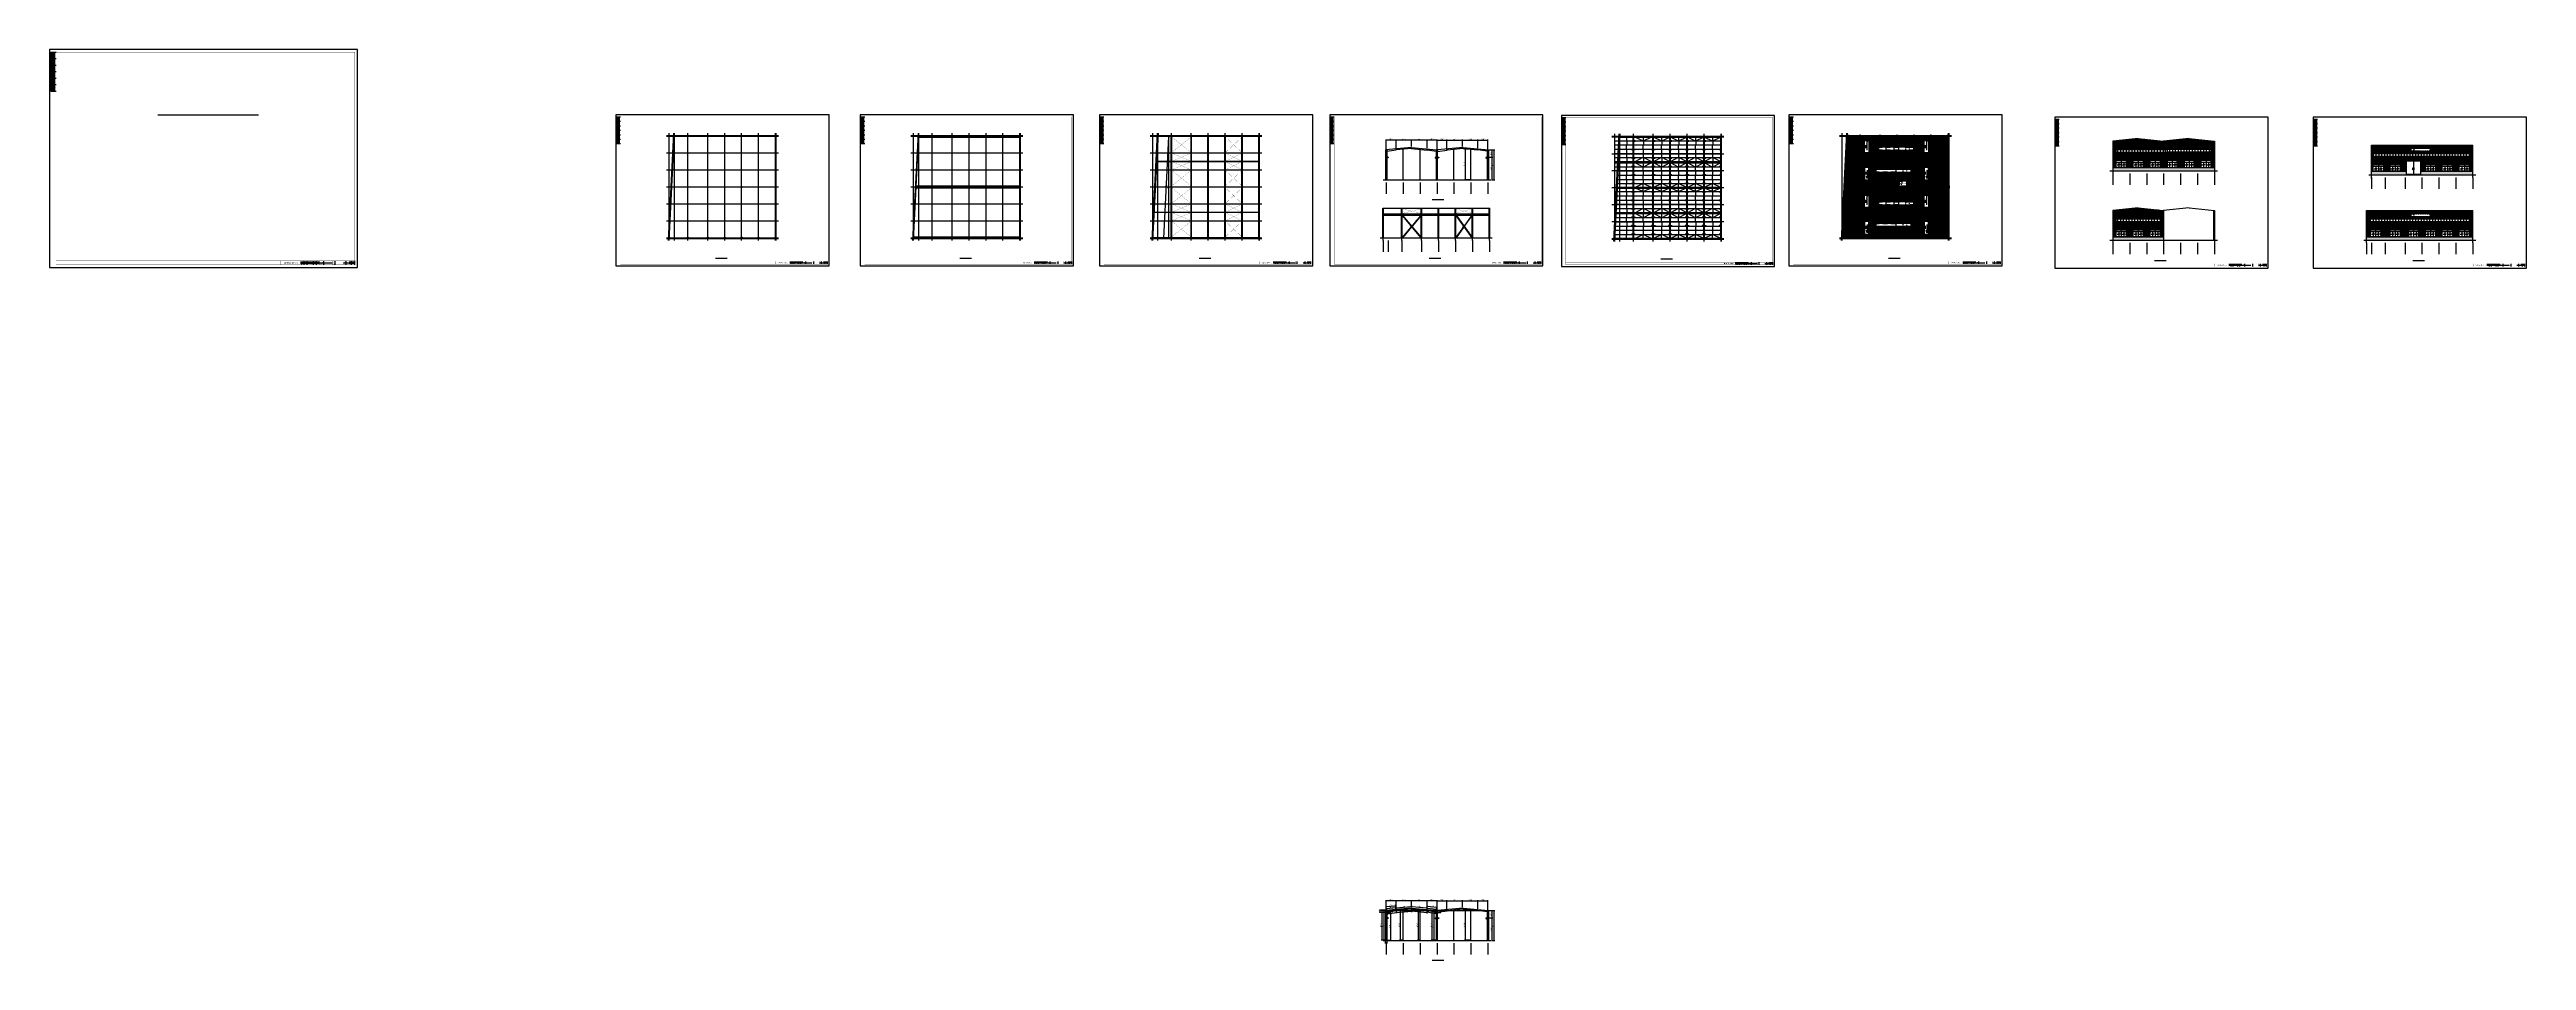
# Model space of a CAD drawing. Extents: x -125668 to 750753, y -248879 to 73241.
import ezdxf

# ---------------------------------------------------------------- set-up
doc = ezdxf.new("R2010")
doc.units = 0
doc.header["$LTSCALE"] = 1000
doc.header["$MEASUREMENT"] = 0
doc.linetypes.add('DASH', pattern=[0.35, 0.25, -0.1])
for name, color, linetype in [('_TCH_MASK', 7, 'Continuous'), ('AXIS', 3, 'Continuous'), ('DOTE', 1, 'Continuous'), ('PUB_TITLE', 4, 'Continuous')]:
    doc.layers.add(name, color=color, linetype=linetype)
doc.styles.get("Standard").update_dxf_attribs({"font": 'gbenor.shx', "bigfont": 'gbcbig.shx'})
doc.styles.add('图框', font='')
doc.styles.get('图框').set_extended_font_data('SimSun')
doc.dimstyles.get("Standard").update_dxf_attribs({"dimscale": 100, "dimtxt": 3.5, "dimasz": 1, "dimexe": 2.5, "dimexo": 3, "dimgap": 1.5, "dimtad": 1, "dimdec": 0, "dimzin": 0, "dimdsep": 46, "dimtxsty": 'Standard', "dimblk": 'ARCHTICK', "dimcen": 0.09, "dimadec": 0, "dimazin": 0, "dimtfac": 1, "dimtdec": 0, "dimtix": 1, "dimtmove": 2, "dimatfit": 3, "dimfxl": 1, "dimtolj": 1, "dimtzin": 0, "dimarcsym": 0})
pattern_1 = [(90, (143263.4, -807.5), (-317.5, 555.625), [793.75, -158.75, 0, -158.75])]
pattern_2 = [(0, (0, 0), (245.69238, 245.69238), [479.86793, -11.51682]), (0, (-245.7, 11.52), (245.69238, 245.69238), [479.86793, -11.51682]), (90, (0, 0), (-245.69238, 245.69238), [-257.20918, 234.17555]), (90, (-11.52, 0), (-245.69238, 245.69238), [-257.20918, 234.17555])]
pattern_3 = [(90, (0, 0), (-317.5, 555.625), [793.75, -158.75, 0, -158.75])]

# ---------------------------------------------------------------- blocks, each defined once
blk = doc.blocks.new('_ArchTick')
at = {"color": 0, "linetype": 'ByBlock', "const_width": 0.4}
blk.add_lwpolyline([(-0.5, -0.5), (0.5, 0.5)], dxfattribs=at)
blk = doc.blocks.new('*D158')
at = {"color": 0, "lineweight": -2}
for p, q in [((383769, 35229), (385033, 35229)), ((384783, 27229), (384783, 35229)), ((384569, 27229), (385033, 27229))]:
    blk.add_line(p, q, dxfattribs=at)
at = {"layer": 'Defpoints', "color": 0}
for p in [(383469, 35229), (384783, 35229), (384269, 27229)]:
    blk.add_point(p, dxfattribs=at)
at = {"color": 0, "lineweight": -2, "xscale": 100, "yscale": 100, "zscale": 100}
for p, rotation in [((384783, 35229), 90), ((384783, 27229), 270)]:
    blk.add_blockref('_ArchTick', p, dxfattribs=dict(at, rotation=rotation))
at = {"color": 0, "insert": (384458, 31229), "char_height": 350, "attachment_point": 5, "rotation": 90}
blk.add_mtext('\\A1;8000', dxfattribs=at)
blk = doc.blocks.new('*D159')
at = {"color": 0, "lineweight": -2}
for p, q in [((383769, 37729), (385033, 37729)), ((383769, 35229), (385033, 35229)), ((384783, 35229), (384783, 37729))]:
    blk.add_line(p, q, dxfattribs=at)
at = {"layer": 'Defpoints', "color": 0}
for p in [(383469, 37729), (383469, 35229), (384783, 37729)]:
    blk.add_point(p, dxfattribs=at)
at = {"color": 0, "lineweight": -2, "xscale": 100, "yscale": 100, "zscale": 100}
for p, rotation in [((384783, 37729), 90), ((384783, 35229), 270)]:
    blk.add_blockref('_ArchTick', p, dxfattribs=dict(at, rotation=rotation))
at = {"color": 0, "insert": (384458, 36479), "char_height": 350, "attachment_point": 5, "rotation": 90}
blk.add_mtext('\\A1;2500', dxfattribs=at)
blk = doc.blocks.new('*D160')
at = {"color": 0, "lineweight": -2}
for p, q in [((383769, 37729), (385701, 37729)), ((385451, 27229), (385451, 37729)), ((384569, 27229), (385701, 27229))]:
    blk.add_line(p, q, dxfattribs=at)
at = {"layer": 'Defpoints', "color": 0}
for p in [(383469, 37729), (385451, 37729), (384269, 27229)]:
    blk.add_point(p, dxfattribs=at)
at = {"color": 0, "lineweight": -2, "xscale": 100, "yscale": 100, "zscale": 100}
for p, rotation in [((385451, 37729), 90), ((385451, 27229), 270)]:
    blk.add_blockref('_ArchTick', p, dxfattribs=dict(at, rotation=rotation))
at = {"color": 0, "insert": (385126, 32479), "char_height": 350, "attachment_point": 5, "rotation": 90}
blk.add_mtext('\\A1;10500', dxfattribs=at)
blk = doc.blocks.new('$titleblk$00000095')
for p, q in [((-150, 20), (-150, 0)), ((-150, 20), (0, 20)), ((-150, 15), (-75, 15)), ((-150, 10), (-75, 10)), ((-150, 5), (-75, 5)), ((-125, 20), (-125, 0)), ((-100, 20), (-100, 0)), ((-75, 20), (-75, 0)), ((-75, 20), (-75, 0)), ((-75, 15), (0, 15)), ((-75, 10), (0, 10)), ((-75, 5), (0, 5)), ((-50, 20), (-50, 0)), ((-25, 20), (-25, 0)), ((0, 20), (0, 0))]:
    blk.add_line(p, q)
at = {"width": 0.8}
for s, p in [('建   筑', (-146.4, 15.6)), ('结   构', (-146.4, 10.9)), ('通   讯', (-146.4, 0.9)), ('电   气', (-146.4, 5.6)), ('给 排 水', (-71, 10.9)), ('暖  通', (-70.3, 15.7)), ('工   艺', (-70.3, 6.1)), ('自   控', (-70.3, 1.2))]:
    blk.add_text(s, height=3.51, dxfattribs=at).set_placement(p)
blk = doc.blocks.new('新块')
for p, q in [((-5840, 800), (-8800, 800)), ((-5840, 600), (-8800, 600)), ((-8240, 400), (-8240, 1000)), ((-7780, 400), (-7780, 1000)), ((-6760, 400), (-6760, 1000)), ((-6300, 400), (-6300, 1000)), ((-5840, 700), (-3840, 700)), ((-5200, 400), (-5200, 1000)), ((-3440, 400), (-3440, 1000)), ((-2160, 700), (-1280, 700)), ((-1720, 400), (-1720, 1000)), ((-400, 800), (-1280, 800)), ((-400, 600), (-1280, 600)), ((-920, 400), (-920, 1000)), ((-400, 400), (-400, 1000))]:
    blk.add_line(p, q)
for points, const_width in [([(-11880, 400), (-11880, 1000), (-400, 1000)], 32), ([(-8800, 400), (-8800, 1000)], 20), ([(-7320, 400), (-7320, 1000)], 20), ([(-5840, 400), (-5840, 1000)], 20), ([(-3840, 400), (-3840, 1000)], 20), ([(-2160, 400), (-2160, 1000)], 20), ([(-1280, 400), (-1280, 1000)], 20)]:
    blk.add_lwpolyline(points, dxfattribs=dict(const_width=const_width))
at = {"layer": 'PUB_TITLE'}
blk.add_lwpolyline([(-47560, 0), (0, 0), (0, 33640), (-47560, 33640)], close=True, dxfattribs=at)
at = {"layer": 'PUB_TITLE', "const_width": 40}
blk.add_lwpolyline([(-46560, 400), (-400, 400), (-400, 33240), (-46560, 33240)], close=True, dxfattribs=at)
at = {"layer": 'PUB_TITLE', "const_width": 32}
blk.add_lwpolyline([(-400, 1000), (-46560, 1000)], dxfattribs=at)
at = {"layer": 'PUB_TITLE', "xscale": 40, "yscale": 40, "zscale": 40, "rotation": 90}
blk.add_blockref('$titleblk$00000095', (-46560, 33240), dxfattribs=at)
at = {"style": '图框', "width": 0.8}
for s, height, p in [('安徽乾坤建材科技有限公司', 160, (-11315, 604)), ('项目负责人', 80, (-8739, 457)), ('审    核', 80, (-8702, 659)), ('审    定', 80, (-8701, 854)), ('设计负责人', 80, (-7265, 659)), ('校    对', 80, (-7217, 851)), ('设 计 人', 80, (-7213, 457)), ('项目名称', 80, (-5712, 494)), ('工程名称', 80, (-5712, 794)), ('名称', 80, (-3732, 498)), ('图纸', 80, (-3732, 778)), ('工程编号', 80, (-2112, 803)), ('图   号', 80, (-2098, 504)), ('比 例', 80, (-1211, 457)), ('阶 段', 80, (-1205, 851)), ('日 期', 80, (-1212, 659))]:
    blk.add_text(s, height=height, dxfattribs=at).set_placement(p)
for tag, p in [('项目负责人', (-8228, 444)), ('审定人', (-8147, 838)), ('审核人', (-8147, 641)), ('设计负责人', (-6745, 649)), ('设计人', (-6659, 447)), ('校对', (-6621, 837)), ('项目名称', (-5026, 479)), ('工程名称', (-5026, 781)), ('图名', (-3347, 649)), ('图号', (-1657, 502)), ('日期', (-905, 632)), ('阶段', (-810, 832)), ('比例', (-810, 446))]:
    blk.add_attdef(tag, p, '', height=120)
blk = doc.blocks.new('*D201')
at = {"color": 0, "lineweight": -2}
for p, q in [((361769, 38359), (361769, 41454)), ((365269, 41204), (361769, 41204)), ((365269, 38029), (365269, 41454))]:
    blk.add_line(p, q, dxfattribs=at)
at = {"layer": 'Defpoints', "color": 0}
for p in [(361769, 41204), (361769, 38059), (365269, 37729)]:
    blk.add_point(p, dxfattribs=at)
at = {"color": 0, "lineweight": -2, "xscale": 100, "yscale": 100, "zscale": 100, "rotation": 180}
blk.add_blockref('_ArchTick', (361769, 41204), dxfattribs=at)
at = {"color": 0, "lineweight": -2, "xscale": 100, "yscale": 100, "zscale": 100}
blk.add_blockref('_ArchTick', (365269, 41204), dxfattribs=at)
at = {"color": 0, "insert": (363519, 41530), "char_height": 350, "attachment_point": 5}
blk.add_mtext('\\A1;3500', dxfattribs=at)
blk = doc.blocks.new('*D202')
at = {"color": 0, "lineweight": -2}
for p, q in [((356269, 38929), (356269, 41475)), ((361769, 41225), (356269, 41225)), ((361769, 38359), (361769, 41475))]:
    blk.add_line(p, q, dxfattribs=at)
at = {"layer": 'Defpoints', "color": 0}
for p in [(356269, 41225), (356269, 38629), (361769, 38059)]:
    blk.add_point(p, dxfattribs=at)
at = {"color": 0, "lineweight": -2, "xscale": 100, "yscale": 100, "zscale": 100, "rotation": 180}
blk.add_blockref('_ArchTick', (356269, 41225), dxfattribs=at)
at = {"color": 0, "lineweight": -2, "xscale": 100, "yscale": 100, "zscale": 100}
blk.add_blockref('_ArchTick', (361769, 41225), dxfattribs=at)
at = {"color": 0, "insert": (359019, 41550), "char_height": 350, "attachment_point": 5}
blk.add_mtext('\\A1;5500', dxfattribs=at)
blk = doc.blocks.new('*D203')
at = {"color": 0, "lineweight": -2}
for p, q in [((350769, 38399), (350769, 41475)), ((356269, 41225), (350769, 41225)), ((356269, 38929), (356269, 41475))]:
    blk.add_line(p, q, dxfattribs=at)
at = {"layer": 'Defpoints', "color": 0}
for p in [(350769, 41225), (350769, 38099), (356269, 38629)]:
    blk.add_point(p, dxfattribs=at)
at = {"color": 0, "lineweight": -2, "xscale": 100, "yscale": 100, "zscale": 100, "rotation": 180}
blk.add_blockref('_ArchTick', (350769, 41225), dxfattribs=at)
at = {"color": 0, "lineweight": -2, "xscale": 100, "yscale": 100, "zscale": 100}
blk.add_blockref('_ArchTick', (356269, 41225), dxfattribs=at)
at = {"color": 0, "insert": (353519, 41550), "char_height": 350, "attachment_point": 5}
blk.add_mtext('\\A1;5500', dxfattribs=at)
blk = doc.blocks.new('*D204')
at = {"color": 0, "lineweight": -2}
for p, q in [((347269, 38069), (347269, 41454)), ((350769, 41204), (347269, 41204)), ((350769, 38399), (350769, 41454))]:
    blk.add_line(p, q, dxfattribs=at)
at = {"layer": 'Defpoints', "color": 0}
for p in [(347269, 41204), (347269, 37769), (350769, 38099)]:
    blk.add_point(p, dxfattribs=at)
at = {"color": 0, "lineweight": -2, "xscale": 100, "yscale": 100, "zscale": 100, "rotation": 180}
blk.add_blockref('_ArchTick', (347269, 41204), dxfattribs=at)
at = {"color": 0, "lineweight": -2, "xscale": 100, "yscale": 100, "zscale": 100}
blk.add_blockref('_ArchTick', (350769, 41204), dxfattribs=at)
at = {"color": 0, "insert": (349019, 41530), "char_height": 350, "attachment_point": 5}
blk.add_mtext('\\A1;3500', dxfattribs=at)
blk = doc.blocks.new('*D205')
at = {"color": 0, "lineweight": -2}
for p, q in [((365269, 38029), (365269, 41454)), ((365269, 41204), (368769, 41204)), ((368769, 38359), (368769, 41454))]:
    blk.add_line(p, q, dxfattribs=at)
at = {"layer": 'Defpoints', "color": 0}
for p in [(365269, 37729), (368769, 41204), (368769, 38059)]:
    blk.add_point(p, dxfattribs=at)
at = {"color": 0, "lineweight": -2, "xscale": 100, "yscale": 100, "zscale": 100, "rotation": 180}
blk.add_blockref('_ArchTick', (365269, 41204), dxfattribs=at)
at = {"color": 0, "lineweight": -2, "xscale": 100, "yscale": 100, "zscale": 100}
blk.add_blockref('_ArchTick', (368769, 41204), dxfattribs=at)
at = {"color": 0, "insert": (367019, 41530), "char_height": 350, "attachment_point": 5}
blk.add_mtext('\\A1;3500', dxfattribs=at)
blk = doc.blocks.new('*D206')
at = {"color": 0, "lineweight": -2}
for p, q in [((368769, 38359), (368769, 41475)), ((368769, 41225), (374269, 41225)), ((374269, 38929), (374269, 41475))]:
    blk.add_line(p, q, dxfattribs=at)
at = {"layer": 'Defpoints', "color": 0}
for p in [(368769, 38059), (374269, 41225), (374269, 38629)]:
    blk.add_point(p, dxfattribs=at)
at = {"color": 0, "lineweight": -2, "xscale": 100, "yscale": 100, "zscale": 100, "rotation": 180}
blk.add_blockref('_ArchTick', (368769, 41225), dxfattribs=at)
at = {"color": 0, "lineweight": -2, "xscale": 100, "yscale": 100, "zscale": 100}
blk.add_blockref('_ArchTick', (374269, 41225), dxfattribs=at)
at = {"color": 0, "insert": (371519, 41550), "char_height": 350, "attachment_point": 5}
blk.add_mtext('\\A1;5500', dxfattribs=at)
blk = doc.blocks.new('*D207')
at = {"color": 0, "lineweight": -2}
for p, q in [((374269, 38929), (374269, 41475)), ((374269, 41225), (379769, 41225)), ((379769, 38399), (379769, 41475))]:
    blk.add_line(p, q, dxfattribs=at)
at = {"layer": 'Defpoints', "color": 0}
for p in [(374269, 38629), (379769, 41225), (379769, 38099)]:
    blk.add_point(p, dxfattribs=at)
at = {"color": 0, "lineweight": -2, "xscale": 100, "yscale": 100, "zscale": 100, "rotation": 180}
blk.add_blockref('_ArchTick', (374269, 41225), dxfattribs=at)
at = {"color": 0, "lineweight": -2, "xscale": 100, "yscale": 100, "zscale": 100}
blk.add_blockref('_ArchTick', (379769, 41225), dxfattribs=at)
at = {"color": 0, "insert": (377019, 41550), "char_height": 350, "attachment_point": 5}
blk.add_mtext('\\A1;5500', dxfattribs=at)
blk = doc.blocks.new('*D208')
at = {"color": 0, "lineweight": -2}
for p, q in [((379769, 38399), (379769, 41454)), ((379769, 41204), (383269, 41204)), ((383269, 38069), (383269, 41454))]:
    blk.add_line(p, q, dxfattribs=at)
at = {"layer": 'Defpoints', "color": 0}
for p in [(379769, 38099), (383269, 41204), (383269, 37769)]:
    blk.add_point(p, dxfattribs=at)
at = {"color": 0, "lineweight": -2, "xscale": 100, "yscale": 100, "zscale": 100, "rotation": 180}
blk.add_blockref('_ArchTick', (379769, 41204), dxfattribs=at)
at = {"color": 0, "lineweight": -2, "xscale": 100, "yscale": 100, "zscale": 100}
blk.add_blockref('_ArchTick', (383269, 41204), dxfattribs=at)
at = {"color": 0, "insert": (381519, 41530), "char_height": 350, "attachment_point": 5}
blk.add_mtext('\\A1;3500', dxfattribs=at)
blk = doc.blocks.new('*D292')
at = {"color": 0, "lineweight": -2}
for p, q in [((376969, 37997), (374941, 37997)), ((375191, 37997), (375191, 27229)), ((376969, 27229), (374941, 27229))]:
    blk.add_line(p, q, dxfattribs=at)
at = {"layer": 'Defpoints', "color": 0}
for p in [(377269, 37997), (375191, 27229), (377269, 27229)]:
    blk.add_point(p, dxfattribs=at)
at = {"color": 0, "lineweight": -2, "xscale": 100, "yscale": 100, "zscale": 100}
for p, rotation in [((375191, 37997), 90), ((375191, 27229), 270)]:
    blk.add_blockref('_ArchTick', p, dxfattribs=dict(at, rotation=rotation))
at = {"color": 0, "insert": (374866, 32613), "char_height": 350, "attachment_point": 5, "rotation": 90}
blk.add_mtext('\\A1;10768', dxfattribs=at)
blk = doc.blocks.new('*D303')
at = {"color": 0, "lineweight": -2}
for p, q in [((383769, -233776), (385033, -233776)), ((384783, -241776), (384783, -233776)), ((384569, -241776), (385033, -241776))]:
    blk.add_line(p, q, dxfattribs=at)
at = {"layer": 'Defpoints', "color": 0}
for p in [(383469, -233776), (384783, -233776), (384269, -241776)]:
    blk.add_point(p, dxfattribs=at)
at = {"color": 0, "lineweight": -2, "xscale": 100, "yscale": 100, "zscale": 100}
for p, rotation in [((384783, -233776), 90), ((384783, -241776), 270)]:
    blk.add_blockref('_ArchTick', p, dxfattribs=dict(at, rotation=rotation))
at = {"color": 0, "insert": (384458, -237776), "char_height": 350, "attachment_point": 5, "rotation": 90}
blk.add_mtext('\\A1;8000', dxfattribs=at)
blk = doc.blocks.new('*D304')
at = {"color": 0, "lineweight": -2}
for p, q in [((383769, -231276), (385033, -231276)), ((383769, -233776), (385033, -233776)), ((384783, -233776), (384783, -231276))]:
    blk.add_line(p, q, dxfattribs=at)
at = {"layer": 'Defpoints', "color": 0}
for p in [(383469, -231276), (383469, -233776), (384783, -231276)]:
    blk.add_point(p, dxfattribs=at)
at = {"color": 0, "lineweight": -2, "xscale": 100, "yscale": 100, "zscale": 100}
for p, rotation in [((384783, -231276), 90), ((384783, -233776), 270)]:
    blk.add_blockref('_ArchTick', p, dxfattribs=dict(at, rotation=rotation))
at = {"color": 0, "insert": (384458, -232526), "char_height": 350, "attachment_point": 5, "rotation": 90}
blk.add_mtext('\\A1;2500', dxfattribs=at)
blk = doc.blocks.new('*D298')
at = {"color": 0, "lineweight": -2}
for p, q in [((383769, -231276), (385701, -231276)), ((385451, -241776), (385451, -231276)), ((384569, -241776), (385701, -241776))]:
    blk.add_line(p, q, dxfattribs=at)
at = {"layer": 'Defpoints', "color": 0}
for p in [(383469, -231276), (385451, -231276), (384269, -241776)]:
    blk.add_point(p, dxfattribs=at)
at = {"color": 0, "lineweight": -2, "xscale": 100, "yscale": 100, "zscale": 100}
for p, rotation in [((385451, -231276), 90), ((385451, -241776), 270)]:
    blk.add_blockref('_ArchTick', p, dxfattribs=dict(at, rotation=rotation))
at = {"color": 0, "insert": (385126, -236526), "char_height": 350, "attachment_point": 5, "rotation": 90}
blk.add_mtext('\\A1;10500', dxfattribs=at)
blk = doc.blocks.new('*D299')
at = {"color": 0, "lineweight": -2}
for p, q in [((361769, -230646), (361769, -227551)), ((365269, -227801), (361769, -227801)), ((365269, -230976), (365269, -227551))]:
    blk.add_line(p, q, dxfattribs=at)
at = {"layer": 'Defpoints', "color": 0}
for p in [(361769, -227801), (361769, -230946), (365269, -231276)]:
    blk.add_point(p, dxfattribs=at)
at = {"color": 0, "lineweight": -2, "xscale": 100, "yscale": 100, "zscale": 100, "rotation": 180}
blk.add_blockref('_ArchTick', (361769, -227801), dxfattribs=at)
at = {"color": 0, "lineweight": -2, "xscale": 100, "yscale": 100, "zscale": 100}
blk.add_blockref('_ArchTick', (365269, -227801), dxfattribs=at)
at = {"color": 0, "insert": (363519, -227476), "char_height": 350, "attachment_point": 5}
blk.add_mtext('\\A1;3500', dxfattribs=at)
blk = doc.blocks.new('*D300')
at = {"color": 0, "lineweight": -2}
for p, q in [((356269, -230076), (356269, -227531)), ((361769, -227781), (356269, -227781)), ((361769, -230646), (361769, -227531))]:
    blk.add_line(p, q, dxfattribs=at)
at = {"layer": 'Defpoints', "color": 0}
for p in [(356269, -227781), (356269, -230376), (361769, -230946)]:
    blk.add_point(p, dxfattribs=at)
at = {"color": 0, "lineweight": -2, "xscale": 100, "yscale": 100, "zscale": 100, "rotation": 180}
blk.add_blockref('_ArchTick', (356269, -227781), dxfattribs=at)
at = {"color": 0, "lineweight": -2, "xscale": 100, "yscale": 100, "zscale": 100}
blk.add_blockref('_ArchTick', (361769, -227781), dxfattribs=at)
at = {"color": 0, "insert": (359019, -227456), "char_height": 350, "attachment_point": 5}
blk.add_mtext('\\A1;5500', dxfattribs=at)
blk = doc.blocks.new('*D301')
at = {"color": 0, "lineweight": -2}
for p, q in [((350769, -230614), (350769, -227531)), ((356269, -227781), (350769, -227781)), ((356269, -230076), (356269, -227531))]:
    blk.add_line(p, q, dxfattribs=at)
at = {"layer": 'Defpoints', "color": 0}
for p in [(350769, -227781), (350769, -230914), (356269, -230376)]:
    blk.add_point(p, dxfattribs=at)
at = {"color": 0, "lineweight": -2, "xscale": 100, "yscale": 100, "zscale": 100, "rotation": 180}
blk.add_blockref('_ArchTick', (350769, -227781), dxfattribs=at)
at = {"color": 0, "lineweight": -2, "xscale": 100, "yscale": 100, "zscale": 100}
blk.add_blockref('_ArchTick', (356269, -227781), dxfattribs=at)
at = {"color": 0, "insert": (353519, -227456), "char_height": 350, "attachment_point": 5}
blk.add_mtext('\\A1;5500', dxfattribs=at)
blk = doc.blocks.new('*D302')
at = {"color": 0, "lineweight": -2}
for p, q in [((347269, -230936), (347269, -227551)), ((350769, -227801), (347269, -227801)), ((350769, -230614), (350769, -227551))]:
    blk.add_line(p, q, dxfattribs=at)
at = {"layer": 'Defpoints', "color": 0}
for p in [(347269, -227801), (347269, -231236), (350769, -230914)]:
    blk.add_point(p, dxfattribs=at)
at = {"color": 0, "lineweight": -2, "xscale": 100, "yscale": 100, "zscale": 100, "rotation": 180}
blk.add_blockref('_ArchTick', (347269, -227801), dxfattribs=at)
at = {"color": 0, "lineweight": -2, "xscale": 100, "yscale": 100, "zscale": 100}
blk.add_blockref('_ArchTick', (350769, -227801), dxfattribs=at)
at = {"color": 0, "insert": (349019, -227476), "char_height": 350, "attachment_point": 5}
blk.add_mtext('\\A1;3500', dxfattribs=at)
blk = doc.blocks.new('*D294')
at = {"color": 0, "lineweight": -2}
for p, q in [((365269, -230976), (365269, -227551)), ((365269, -227801), (368769, -227801)), ((368769, -230646), (368769, -227551))]:
    blk.add_line(p, q, dxfattribs=at)
at = {"layer": 'Defpoints', "color": 0}
for p in [(368769, -227801), (365269, -231276), (368769, -230946)]:
    blk.add_point(p, dxfattribs=at)
at = {"color": 0, "lineweight": -2, "xscale": 100, "yscale": 100, "zscale": 100, "rotation": 180}
blk.add_blockref('_ArchTick', (365269, -227801), dxfattribs=at)
at = {"color": 0, "lineweight": -2, "xscale": 100, "yscale": 100, "zscale": 100}
blk.add_blockref('_ArchTick', (368769, -227801), dxfattribs=at)
at = {"color": 0, "insert": (367019, -227476), "char_height": 350, "attachment_point": 5}
blk.add_mtext('\\A1;3500', dxfattribs=at)
blk = doc.blocks.new('*D295')
at = {"color": 0, "lineweight": -2}
for p, q in [((368769, -230646), (368769, -227531)), ((368769, -227781), (374269, -227781)), ((374269, -230076), (374269, -227531))]:
    blk.add_line(p, q, dxfattribs=at)
at = {"layer": 'Defpoints', "color": 0}
for p in [(374269, -227781), (368769, -230946), (374269, -230376)]:
    blk.add_point(p, dxfattribs=at)
at = {"color": 0, "lineweight": -2, "xscale": 100, "yscale": 100, "zscale": 100, "rotation": 180}
blk.add_blockref('_ArchTick', (368769, -227781), dxfattribs=at)
at = {"color": 0, "lineweight": -2, "xscale": 100, "yscale": 100, "zscale": 100}
blk.add_blockref('_ArchTick', (374269, -227781), dxfattribs=at)
at = {"color": 0, "insert": (371519, -227456), "char_height": 350, "attachment_point": 5}
blk.add_mtext('\\A1;5500', dxfattribs=at)
blk = doc.blocks.new('*D296')
at = {"color": 0, "lineweight": -2}
for p, q in [((374269, -230076), (374269, -227531)), ((374269, -227781), (379769, -227781)), ((379769, -230606), (379769, -227531))]:
    blk.add_line(p, q, dxfattribs=at)
at = {"layer": 'Defpoints', "color": 0}
for p in [(379769, -227781), (374269, -230376), (379769, -230906)]:
    blk.add_point(p, dxfattribs=at)
at = {"color": 0, "lineweight": -2, "xscale": 100, "yscale": 100, "zscale": 100, "rotation": 180}
blk.add_blockref('_ArchTick', (374269, -227781), dxfattribs=at)
at = {"color": 0, "lineweight": -2, "xscale": 100, "yscale": 100, "zscale": 100}
blk.add_blockref('_ArchTick', (379769, -227781), dxfattribs=at)
at = {"color": 0, "insert": (377019, -227456), "char_height": 350, "attachment_point": 5}
blk.add_mtext('\\A1;5500', dxfattribs=at)
blk = doc.blocks.new('*D297')
at = {"color": 0, "lineweight": -2}
for p, q in [((379769, -230606), (379769, -227551)), ((379769, -227801), (383269, -227801)), ((383269, -230936), (383269, -227551))]:
    blk.add_line(p, q, dxfattribs=at)
at = {"layer": 'Defpoints', "color": 0}
for p in [(383269, -227801), (379769, -230906), (383269, -231236)]:
    blk.add_point(p, dxfattribs=at)
at = {"color": 0, "lineweight": -2, "xscale": 100, "yscale": 100, "zscale": 100, "rotation": 180}
blk.add_blockref('_ArchTick', (379769, -227801), dxfattribs=at)
at = {"color": 0, "lineweight": -2, "xscale": 100, "yscale": 100, "zscale": 100}
blk.add_blockref('_ArchTick', (383269, -227801), dxfattribs=at)
at = {"color": 0, "insert": (381519, -227476), "char_height": 350, "attachment_point": 5}
blk.add_mtext('\\A1;3500', dxfattribs=at)
blk = doc.blocks.new('*D305')
at = {"color": 0, "lineweight": -2}
for p, q in [((376969, -231008), (374941, -231008)), ((375191, -231008), (375191, -241706)), ((376969, -241706), (374941, -241706))]:
    blk.add_line(p, q, dxfattribs=at)
at = {"layer": 'Defpoints', "color": 0}
for p in [(377269, -231008), (375191, -241706), (377269, -241706)]:
    blk.add_point(p, dxfattribs=at)
at = {"color": 0, "lineweight": -2, "xscale": 100, "yscale": 100, "zscale": 100}
for p, rotation in [((375191, -231008), 90), ((375191, -241706), 270)]:
    blk.add_blockref('_ArchTick', p, dxfattribs=dict(at, rotation=rotation))
at = {"color": 0, "insert": (374866, -236357), "char_height": 350, "attachment_point": 5, "rotation": 90}
blk.add_mtext('\\A1;10698', dxfattribs=at)
blk = doc.blocks.new('*D308')
at = {"color": 0, "lineweight": -2}
for p, q in [((271020, 42666), (270001, 42666)), ((270251, 42666), (270251, 6666)), ((271020, 6666), (270001, 6666))]:
    blk.add_line(p, q, dxfattribs=at)
at = {"layer": 'Defpoints', "color": 0}
for p in [(271320, 42666), (270251, 6666), (271320, 6666)]:
    blk.add_point(p, dxfattribs=at)
at = {"color": 0, "lineweight": -2, "xscale": 100, "yscale": 100, "zscale": 100}
for p, rotation in [((270251, 42666), 90), ((270251, 6666), 270)]:
    blk.add_blockref('_ArchTick', p, dxfattribs=dict(at, rotation=rotation))
at = {"color": 0, "insert": (269926, 24666), "char_height": 350, "attachment_point": 5, "rotation": 90}
blk.add_mtext('\\A1;36000', dxfattribs=at)
blk = doc.blocks.new('*D309')
at = {"color": 0, "lineweight": -2}
for p, q in [((266820, 42651), (270684, 42458)), ((268635, 6470), (270435, 42470)), ((265020, 6651), (268884, 6458))]:
    blk.add_line(p, q, dxfattribs=at)
at = {"layer": 'Defpoints', "color": 0}
for p in [(266520, 42666), (270435, 42470), (264720, 6666)]:
    blk.add_point(p, dxfattribs=at)
at = {"color": 0, "lineweight": -2, "xscale": 100, "yscale": 100, "zscale": 100}
for p, rotation in [((270435, 42470), 87.13759477388832), ((268635, 6470), 267.1375947738883)]:
    blk.add_blockref('_ArchTick', p, dxfattribs=dict(at, rotation=rotation))
at = {"color": 0, "insert": (269210, 24486), "char_height": 350, "attachment_point": 5, "rotation": 87.137595}
blk.add_mtext('\\A1;36045', dxfattribs=at)
blk = doc.blocks.new('*D310')
at = {"color": 0, "lineweight": -2}
for p, q in [((346781, -231283), (346188, -231283)), ((346438, -231283), (346438, -241754)), ((346781, -241754), (346188, -241754))]:
    blk.add_line(p, q, dxfattribs=at)
at = {"layer": 'Defpoints', "color": 0}
for p in [(347081, -231283), (346438, -241754), (347081, -241754)]:
    blk.add_point(p, dxfattribs=at)
at = {"color": 0, "lineweight": -2, "xscale": 100, "yscale": 100, "zscale": 100}
for p, rotation in [((346438, -231283), 90), ((346438, -241754), 270)]:
    blk.add_blockref('_ArchTick', p, dxfattribs=dict(at, rotation=rotation))
at = {"color": 0, "insert": (346113, -236519), "char_height": 350, "attachment_point": 5, "rotation": 90}
blk.add_mtext('\\A1;10471', dxfattribs=at)
blk = doc.blocks.new('*D311')
at = {"color": 0, "lineweight": -2}
for p, q in [((347157, -231246), (345471, -231246)), ((345721, -231246), (345721, -241754)), ((347157, -241754), (345471, -241754))]:
    blk.add_line(p, q, dxfattribs=at)
at = {"layer": 'Defpoints', "color": 0}
for p in [(347457, -231246), (345721, -241754), (347457, -241754)]:
    blk.add_point(p, dxfattribs=at)
at = {"color": 0, "lineweight": -2, "xscale": 100, "yscale": 100, "zscale": 100}
for p, rotation in [((345721, -231246), 90), ((345721, -241754), 270)]:
    blk.add_blockref('_ArchTick', p, dxfattribs=dict(at, rotation=rotation))
at = {"color": 0, "insert": (345396, -236500), "char_height": 350, "attachment_point": 5, "rotation": 90}
blk.add_mtext('\\A1;10508', dxfattribs=at)
blk = doc.blocks.new('*D312')
at = {"color": 0, "lineweight": -2}
for p, q in [((347081, -239441), (346981, -239441)), ((347081, -239271), (347081, -239191)), ((347081, -239441), (347457, -239441)), ((347457, -239271), (347457, -239191)), ((347457, -239441), (347557, -239441))]:
    blk.add_line(p, q, dxfattribs=at)
at = {"layer": 'Defpoints', "color": 0}
for p in [(347081, -239571), (347457, -239441), (347457, -239571)]:
    blk.add_point(p, dxfattribs=at)
at = {"color": 0, "lineweight": -2, "xscale": 100, "yscale": 100, "zscale": 100}
blk.add_blockref('_ArchTick', (347081, -239441), dxfattribs=at)
at = {"color": 0, "lineweight": -2, "xscale": 100, "yscale": 100, "zscale": 100, "rotation": 180}
blk.add_blockref('_ArchTick', (347457, -239441), dxfattribs=at)
at = {"color": 0, "insert": (347269, -239116), "char_height": 350, "attachment_point": 5}
blk.add_mtext('\\A1;376', dxfattribs=at)
blk = doc.blocks.new('*D313')
at = {"color": 0, "lineweight": -2}
for p, q in [((347757, -231976), (349053, -231976)), ((348803, -231976), (348803, -241754)), ((347757, -241754), (349053, -241754))]:
    blk.add_line(p, q, dxfattribs=at)
at = {"layer": 'Defpoints', "color": 0}
for p in [(347457, -231976), (347457, -241754), (348803, -241754)]:
    blk.add_point(p, dxfattribs=at)
at = {"color": 0, "lineweight": -2, "xscale": 100, "yscale": 100, "zscale": 100}
for p, rotation in [((348803, -231976), 90), ((348803, -241754), 270)]:
    blk.add_blockref('_ArchTick', p, dxfattribs=dict(at, rotation=rotation))
at = {"color": 0, "insert": (348478, -236865), "char_height": 350, "attachment_point": 5, "rotation": 90}
blk.add_mtext('\\A1;9778', dxfattribs=at)
blk = doc.blocks.new('*D314')
at = {"color": 0, "lineweight": -2}
for p, q in [((347869, -241754), (348207, -241754)), ((347869, -241776), (348207, -241776)), ((347957, -241754), (347957, -241654)), ((347957, -241754), (347957, -241776)), ((347957, -241776), (347957, -241876))]:
    blk.add_line(p, q, dxfattribs=at)
at = {"layer": 'Defpoints', "color": 0}
for p in [(347569, -241754), (347569, -241776), (347957, -241776)]:
    blk.add_point(p, dxfattribs=at)
at = {"color": 0, "lineweight": -2, "xscale": 100, "yscale": 100, "zscale": 100}
for p, rotation in [((347957, -241754), 270), ((347957, -241776), 90)]:
    blk.add_blockref('_ArchTick', p, dxfattribs=dict(at, rotation=rotation))
at = {"color": 0, "insert": (347632, -241765), "char_height": 350, "attachment_point": 5, "rotation": 90}
blk.add_mtext('\\A1;22', dxfattribs=at)
blk = doc.blocks.new('*D315')
at = {"color": 0, "lineweight": -2}
for p, q in [((364781, -231977), (363978, -231977)), ((364228, -241754), (364228, -231977)), ((364781, -241754), (363978, -241754))]:
    blk.add_line(p, q, dxfattribs=at)
at = {"layer": 'Defpoints', "color": 0}
for p in [(364228, -231977), (365081, -231977), (365081, -241754)]:
    blk.add_point(p, dxfattribs=at)
at = {"color": 0, "lineweight": -2, "xscale": 100, "yscale": 100, "zscale": 100}
for p, rotation in [((364228, -231977), 90), ((364228, -241754), 270)]:
    blk.add_blockref('_ArchTick', p, dxfattribs=dict(at, rotation=rotation))
at = {"color": 0, "insert": (363903, -236866), "char_height": 350, "attachment_point": 5, "rotation": 90}
blk.add_mtext('\\A1;9777', dxfattribs=at)
blk = doc.blocks.new('*D316')
at = {"color": 0, "lineweight": -2}
for p, q in [((364781, -231246), (363221, -231246)), ((363471, -231246), (363471, -241754)), ((364781, -241754), (363221, -241754))]:
    blk.add_line(p, q, dxfattribs=at)
at = {"layer": 'Defpoints', "color": 0}
for p in [(365081, -231246), (363471, -241754), (365081, -241754)]:
    blk.add_point(p, dxfattribs=at)
at = {"color": 0, "lineweight": -2, "xscale": 100, "yscale": 100, "zscale": 100}
for p, rotation in [((363471, -231246), 90), ((363471, -241754), 270)]:
    blk.add_blockref('_ArchTick', p, dxfattribs=dict(at, rotation=rotation))
at = {"color": 0, "insert": (363146, -236500), "char_height": 350, "attachment_point": 5, "rotation": 90}
blk.add_mtext('\\A1;10508', dxfattribs=at)
blk = doc.blocks.new('*D317')
at = {"color": 0, "lineweight": -2}
for p, q in [((364669, -241754), (364505, -241754)), ((364669, -241776), (364505, -241776)), ((364755, -241754), (364755, -241654)), ((364755, -241754), (364755, -241776)), ((364755, -241776), (364755, -241876))]:
    blk.add_line(p, q, dxfattribs=at)
at = {"layer": 'Defpoints', "color": 0}
for p in [(364755, -241776), (364969, -241754), (364969, -241776)]:
    blk.add_point(p, dxfattribs=at)
at = {"color": 0, "lineweight": -2, "xscale": 100, "yscale": 100, "zscale": 100}
for p, rotation in [((364755, -241754), 270), ((364755, -241776), 90)]:
    blk.add_blockref('_ArchTick', p, dxfattribs=dict(at, rotation=rotation))
at = {"color": 0, "insert": (364430, -241765), "char_height": 350, "attachment_point": 5, "rotation": 90}
blk.add_mtext('\\A1;22', dxfattribs=at)
blk = doc.blocks.new('*D318')
at = {"color": 0, "lineweight": -2}
for p, q in [((352969, -231017), (351982, -231017)), ((352232, -231017), (352232, -241706)), ((352969, -241706), (351982, -241706))]:
    blk.add_line(p, q, dxfattribs=at)
at = {"layer": 'Defpoints', "color": 0}
for p in [(353269, -231017), (352232, -241706), (353269, -241706)]:
    blk.add_point(p, dxfattribs=at)
at = {"color": 0, "lineweight": -2, "xscale": 100, "yscale": 100, "zscale": 100}
for p, rotation in [((352232, -231017), 90), ((352232, -241706), 270)]:
    blk.add_blockref('_ArchTick', p, dxfattribs=dict(at, rotation=rotation))
at = {"color": 0, "insert": (351907, -236362), "char_height": 350, "attachment_point": 5, "rotation": 90}
blk.add_mtext('\\A1;10689', dxfattribs=at)
blk = doc.blocks.new('*D319')
at = {"color": 0, "lineweight": -2}
for p, q in [((358969, -231039), (358353, -231039)), ((358603, -231039), (358603, -241706)), ((358969, -241706), (358353, -241706))]:
    blk.add_line(p, q, dxfattribs=at)
at = {"layer": 'Defpoints', "color": 0}
for p in [(359269, -231039), (358603, -241706), (359269, -241706)]:
    blk.add_point(p, dxfattribs=at)
at = {"color": 0, "lineweight": -2, "xscale": 100, "yscale": 100, "zscale": 100}
for p, rotation in [((358603, -231039), 90), ((358603, -241706), 270)]:
    blk.add_blockref('_ArchTick', p, dxfattribs=dict(at, rotation=rotation))
at = {"color": 0, "insert": (358278, -236373), "char_height": 350, "attachment_point": 5, "rotation": 90}
blk.add_mtext('\\A1;10667', dxfattribs=at)
blk = doc.blocks.new('*D320')
at = {"color": 0, "lineweight": -2}
for p, q in [((350453, -230953), (349577, -231039)), ((350486, -231287), (349610, -231372)), ((349826, -231015), (349816, -230915)), ((349859, -231348), (349826, -231015)), ((349859, -231348), (349868, -231448))]:
    blk.add_line(p, q, dxfattribs=at)
at = {"layer": 'Defpoints', "color": 0}
for p in [(349826, -231015), (350752, -230924), (350785, -231257)]:
    blk.add_point(p, dxfattribs=at)
at = {"color": 0, "lineweight": -2, "xscale": 100, "yscale": 100, "zscale": 100}
for p, rotation in [((349826, -231015), 275.5872439641884), ((349859, -231348), 95.58724396418839)]:
    blk.add_blockref('_ArchTick', p, dxfattribs=dict(at, rotation=rotation))
at = {"color": 0, "insert": (350166, -231150), "char_height": 350, "attachment_point": 5, "rotation": 275.587244}
blk.add_mtext('\\A1;335', dxfattribs=at)
blk = doc.blocks.new('*D321')
at = {"color": 0, "lineweight": -2}
for p, q in [((347740, -231219), (348015, -231192)), ((347766, -231216), (347756, -231117)), ((347818, -231743), (347766, -231216)), ((347792, -231745), (348067, -231718)), ((347818, -231743), (347827, -231842))]:
    blk.add_line(p, q, dxfattribs=at)
at = {"layer": 'Defpoints', "color": 0}
for p in [(347442, -231248), (347493, -231774), (347766, -231216)]:
    blk.add_point(p, dxfattribs=at)
at = {"color": 0, "lineweight": -2, "xscale": 100, "yscale": 100, "zscale": 100}
for p, rotation in [((347766, -231216), 275.5872439642132), ((347818, -231743), 95.58724396421323)]:
    blk.add_blockref('_ArchTick', p, dxfattribs=dict(at, rotation=rotation))
at = {"color": 0, "insert": (348115, -231448), "char_height": 350, "attachment_point": 5, "rotation": 275.587244}
blk.add_mtext('\\A1;529', dxfattribs=at)
blk = doc.blocks.new('*D322')
at = {"color": 0, "lineweight": -2}
for p, q in [((347412, -230949), (347280, -229593)), ((347304, -229842), (350614, -229518)), ((350723, -230625), (350590, -229269))]:
    blk.add_line(p, q, dxfattribs=at)
at = {"layer": 'Defpoints', "color": 0}
for p in [(347442, -231248), (350614, -229518), (350752, -230924)]:
    blk.add_point(p, dxfattribs=at)
at = {"color": 0, "lineweight": -2, "xscale": 100, "yscale": 100, "zscale": 100}
for p, rotation in [((347304, -229842), 185.5872439642046), ((350614, -229518), 5.587243964204641)]:
    blk.add_blockref('_ArchTick', p, dxfattribs=dict(at, rotation=rotation))
at = {"color": 0, "insert": (348928, -229356), "char_height": 350, "attachment_point": 5, "rotation": 5.587244}
blk.add_mtext('\\A1;3326', dxfattribs=at)
blk = doc.blocks.new('*D323')
at = {"color": 0, "lineweight": -2}
for p, q in [((347464, -230936), (347396, -230239)), ((347420, -230488), (350678, -230169)), ((350722, -230618), (350654, -229920))]:
    blk.add_line(p, q, dxfattribs=at)
at = {"layer": 'Defpoints', "color": 0}
for p in [(347493, -231235), (350678, -230169), (350751, -230916)]:
    blk.add_point(p, dxfattribs=at)
at = {"color": 0, "lineweight": -2, "xscale": 100, "yscale": 100, "zscale": 100}
for p, rotation in [((347420, -230488), 185.5872439642041), ((350678, -230169), 5.587243964204105)]:
    blk.add_blockref('_ArchTick', p, dxfattribs=dict(at, rotation=rotation))
at = {"color": 0, "insert": (349017, -230005), "char_height": 350, "attachment_point": 5, "rotation": 5.587244}
blk.add_mtext('\\A1;3274', dxfattribs=at)
blk = doc.blocks.new('*D324')
at = {"color": 0, "lineweight": -2}
for p, q in [((347540, -232079), (347628, -232644)), ((347590, -232397), (350882, -231880)), ((350832, -231562), (350921, -232127))]:
    blk.add_line(p, q, dxfattribs=at)
at = {"layer": 'Defpoints', "color": 0}
for p in [(347493, -231782), (350785, -231265), (350882, -231880)]:
    blk.add_point(p, dxfattribs=at)
at = {"color": 0, "lineweight": -2, "xscale": 100, "yscale": 100, "zscale": 100}
for p, rotation in [((347590, -232397), 188.9244694094358), ((350882, -231880), 8.924469409435797)]:
    blk.add_blockref('_ArchTick', p, dxfattribs=dict(at, rotation=rotation))
at = {"color": 0, "insert": (349185, -231817), "char_height": 350, "attachment_point": 5, "rotation": 8.924469}
blk.add_mtext('\\A1;3333', dxfattribs=at)
blk = doc.blocks.new('*D325')
at = {"color": 0, "lineweight": -2}
for p, q in [((350759, -230622), (350714, -230169)), ((356202, -229884), (350739, -230418)), ((356222, -230088), (356178, -229635))]:
    blk.add_line(p, q, dxfattribs=at)
at = {"layer": 'Defpoints', "color": 0}
for p in [(350739, -230418), (350788, -230921), (356251, -230386)]:
    blk.add_point(p, dxfattribs=at)
at = {"color": 0, "lineweight": -2, "xscale": 100, "yscale": 100, "zscale": 100}
for p, rotation in [((350739, -230418), 185.5872439642042), ((356202, -229884), 5.587243964204269)]:
    blk.add_blockref('_ArchTick', p, dxfattribs=dict(at, rotation=rotation))
at = {"color": 0, "insert": (353439, -229827), "char_height": 350, "attachment_point": 5, "rotation": 5.587244}
blk.add_mtext('\\A1;5489', dxfattribs=at)
blk = doc.blocks.new('*D326')
at = {"color": 0, "lineweight": -2}
for p, q in [((350850, -231552), (350911, -232184)), ((350887, -231935), (356318, -231404)), ((356280, -231020), (356342, -231653))]:
    blk.add_line(p, q, dxfattribs=at)
at = {"layer": 'Defpoints', "color": 0}
for p in [(350820, -231253), (356251, -230722), (356318, -231404)]:
    blk.add_point(p, dxfattribs=at)
at = {"color": 0, "lineweight": -2, "xscale": 100, "yscale": 100, "zscale": 100}
for p, rotation in [((350887, -231935), 185.5864663349809), ((356318, -231404), 5.586466334980857)]:
    blk.add_blockref('_ArchTick', p, dxfattribs=dict(at, rotation=rotation))
at = {"color": 0, "insert": (353571, -231346), "char_height": 350, "attachment_point": 5, "rotation": 5.586466}
blk.add_mtext('\\A1;5457', dxfattribs=at)
blk = doc.blocks.new('*D327')
at = {"color": 0, "lineweight": -2}
for p, q in [((351086, -230891), (351515, -230849)), ((351119, -231224), (351548, -231182)), ((351266, -230874), (351257, -230774)), ((351299, -231206), (351266, -230874)), ((351299, -231206), (351309, -231306))]:
    blk.add_line(p, q, dxfattribs=at)
at = {"layer": 'Defpoints', "color": 0}
for p in [(350788, -230921), (350820, -231253), (351266, -230874)]:
    blk.add_point(p, dxfattribs=at)
at = {"color": 0, "lineweight": -2, "xscale": 100, "yscale": 100, "zscale": 100}
for p, rotation in [((351266, -230874), 275.587243964207), ((351299, -231206), 95.587243964207)]:
    blk.add_blockref('_ArchTick', p, dxfattribs=dict(at, rotation=rotation))
at = {"color": 0, "insert": (351606, -231008), "char_height": 350, "attachment_point": 5, "rotation": 275.587244}
blk.add_mtext('\\A1;334', dxfattribs=at)
blk = doc.blocks.new('*D328')
at = {"color": 0, "lineweight": -2}
for p, q in [((356316, -230088), (356370, -229544)), ((356345, -229792), (361809, -230327)), ((361780, -230622), (361833, -230078))]:
    blk.add_line(p, q, dxfattribs=at)
at = {"layer": 'Defpoints', "color": 0}
for p in [(356287, -230386), (361750, -230921), (361809, -230327)]:
    blk.add_point(p, dxfattribs=at)
at = {"color": 0, "lineweight": -2, "xscale": 100, "yscale": 100, "zscale": 100}
for p, rotation in [((356345, -229792), 174.4127560357958), ((361809, -230327), 354.4127560357958)]:
    blk.add_blockref('_ArchTick', p, dxfattribs=dict(at, rotation=rotation))
at = {"color": 0, "insert": (359109, -229736), "char_height": 350, "attachment_point": 5, "rotation": 354.412756}
blk.add_mtext('\\A1;5489', dxfattribs=at)
blk = doc.blocks.new('*D329')
at = {"color": 0, "lineweight": -2}
for p, q in [((356258, -231020), (356186, -231752)), ((361642, -232034), (356211, -231503)), ((361689, -231552), (361617, -232283))]:
    blk.add_line(p, q, dxfattribs=at)
at = {"layer": 'Defpoints', "color": 0}
for p in [(356211, -231503), (356287, -230722), (361718, -231253)]:
    blk.add_point(p, dxfattribs=at)
at = {"color": 0, "lineweight": -2, "xscale": 100, "yscale": 100, "zscale": 100}
for p, rotation in [((356211, -231503), 174.4135336650192), ((361642, -232034), 354.4135336650191)]:
    blk.add_blockref('_ArchTick', p, dxfattribs=dict(at, rotation=rotation))
at = {"color": 0, "insert": (358958, -231445), "char_height": 350, "attachment_point": 5, "rotation": 354.413534}
blk.add_mtext('\\A1;5457', dxfattribs=at)
blk = doc.blocks.new('*D330')
at = {"color": 0, "lineweight": -2}
for p, q in [((364747, -231746), (364348, -231707)), ((364798, -231219), (364399, -231180)), ((364597, -231731), (364587, -231831)), ((364648, -231204), (364597, -231731)), ((364648, -231204), (364658, -231104))]:
    blk.add_line(p, q, dxfattribs=at)
at = {"layer": 'Defpoints', "color": 0}
for p in [(364597, -231731), (365045, -231775), (365097, -231248)]:
    blk.add_point(p, dxfattribs=at)
at = {"color": 0, "lineweight": -2, "xscale": 100, "yscale": 100, "zscale": 100}
for p, rotation in [((364597, -231731), 84.41275603579314), ((364648, -231204), 264.4127560357932)]:
    blk.add_blockref('_ArchTick', p, dxfattribs=dict(at, rotation=rotation))
at = {"color": 0, "insert": (364299, -231436), "char_height": 350, "attachment_point": 5, "rotation": 84.412756}
blk.add_mtext('\\A1;530', dxfattribs=at)
blk = doc.blocks.new('*D331')
at = {"color": 0, "lineweight": -2}
for p, q in [((362052, -231287), (362633, -231343)), ((362085, -230953), (362666, -231010)), ((362384, -231319), (362374, -231419)), ((362384, -231319), (362417, -230986)), ((362417, -230986), (362426, -230886))]:
    blk.add_line(p, q, dxfattribs=at)
at = {"layer": 'Defpoints', "color": 0}
for p in [(361754, -231257), (361786, -230924), (362417, -230986)]:
    blk.add_point(p, dxfattribs=at)
at = {"color": 0, "lineweight": -2, "xscale": 100, "yscale": 100, "zscale": 100}
for p, rotation in [((362384, -231319), 84.41275603579126), ((362417, -230986), 264.4127560357913)]:
    blk.add_blockref('_ArchTick', p, dxfattribs=dict(at, rotation=rotation))
at = {"color": 0, "insert": (362077, -231121), "char_height": 350, "attachment_point": 5, "rotation": 84.412756}
blk.add_mtext('\\A1;335', dxfattribs=at)
blk = doc.blocks.new('*D332')
at = {"color": 0, "lineweight": -2}
for p, q in [((361816, -230618), (361850, -230271)), ((365084, -230838), (361826, -230519)), ((365074, -230936), (365108, -230589))]:
    blk.add_line(p, q, dxfattribs=at)
at = {"layer": 'Defpoints', "color": 0}
for p in [(361787, -230916), (361826, -230519), (365045, -231235)]:
    blk.add_point(p, dxfattribs=at)
at = {"color": 0, "lineweight": -2, "xscale": 100, "yscale": 100, "zscale": 100}
for p, rotation in [((361826, -230519), 174.4127560357965), ((365084, -230838), 354.4127560357965)]:
    blk.add_blockref('_ArchTick', p, dxfattribs=dict(at, rotation=rotation))
at = {"color": 0, "insert": (363487, -230355), "char_height": 350, "attachment_point": 5, "rotation": 354.412756}
blk.add_mtext('\\A1;3274', dxfattribs=at)
blk = doc.blocks.new('*D333')
at = {"color": 0, "lineweight": -2}
for p, q in [((361706, -231562), (361626, -232073)), ((364957, -232344), (361665, -231826)), ((364999, -232080), (364918, -232591))]:
    blk.add_line(p, q, dxfattribs=at)
at = {"layer": 'Defpoints', "color": 0}
for p in [(361665, -231826), (361753, -231265), (365045, -231783)]:
    blk.add_point(p, dxfattribs=at)
at = {"color": 0, "lineweight": -2, "xscale": 100, "yscale": 100, "zscale": 100}
for p, rotation in [((361665, -231826), 171.0598913565281), ((364957, -232344), 351.0598913565281)]:
    blk.add_blockref('_ArchTick', p, dxfattribs=dict(at, rotation=rotation))
at = {"color": 0, "insert": (363361, -231764), "char_height": 350, "attachment_point": 5, "rotation": 351.059891}
blk.add_mtext('\\A1;3333', dxfattribs=at)
blk = doc.blocks.new('*D334')
at = {"color": 0, "lineweight": -2}
for p, q in [((361815, -230625), (361917, -229593)), ((365203, -230166), (361892, -229842)), ((365126, -230949), (365227, -229917))]:
    blk.add_line(p, q, dxfattribs=at)
at = {"layer": 'Defpoints', "color": 0}
for p in [(361786, -230924), (361892, -229842), (365097, -231248)]:
    blk.add_point(p, dxfattribs=at)
at = {"color": 0, "lineweight": -2, "xscale": 100, "yscale": 100, "zscale": 100}
for p, rotation in [((361892, -229842), 174.4127560357958), ((365203, -230166), 354.4127560357958)]:
    blk.add_blockref('_ArchTick', p, dxfattribs=dict(at, rotation=rotation))
at = {"color": 0, "insert": (363579, -229680), "char_height": 350, "attachment_point": 5, "rotation": 354.412756}
blk.add_mtext('\\A1;3326', dxfattribs=at)
blk = doc.blocks.new('*D335')
at = {"color": 0, "lineweight": -2}
for p, q in [((346969, -242584), (346869, -242584)), ((346969, -242076), (346969, -242834)), ((346969, -242584), (347569, -242584)), ((347569, -242076), (347569, -242834)), ((347569, -242584), (347669, -242584))]:
    blk.add_line(p, q, dxfattribs=at)
at = {"layer": 'Defpoints', "color": 0}
for p in [(346969, -241776), (347569, -241776), (347569, -242584)]:
    blk.add_point(p, dxfattribs=at)
at = {"color": 0, "lineweight": -2, "xscale": 100, "yscale": 100, "zscale": 100}
blk.add_blockref('_ArchTick', (346969, -242584), dxfattribs=at)
at = {"color": 0, "lineweight": -2, "xscale": 100, "yscale": 100, "zscale": 100, "rotation": 180}
blk.add_blockref('_ArchTick', (347569, -242584), dxfattribs=at)
at = {"color": 0, "insert": (347269, -242259), "char_height": 350, "attachment_point": 5}
blk.add_mtext('\\A1;600', dxfattribs=at)
blk = doc.blocks.new('*D336')
at = {"color": 0, "lineweight": -2}
for p, q in [((347157, -231146), (344897, -231146)), ((347157, -231976), (344897, -231976)), ((345147, -231976), (345147, -231146))]:
    blk.add_line(p, q, dxfattribs=at)
at = {"layer": 'Defpoints', "color": 0}
for p in [(345147, -231146), (347457, -231146), (347457, -231976)]:
    blk.add_point(p, dxfattribs=at)
at = {"color": 0, "lineweight": -2, "xscale": 100, "yscale": 100, "zscale": 100}
for p, rotation in [((345147, -231146), 90), ((345147, -231976), 270)]:
    blk.add_blockref('_ArchTick', p, dxfattribs=dict(at, rotation=rotation))
at = {"color": 0, "insert": (344822, -231561), "char_height": 350, "attachment_point": 5, "rotation": 90}
blk.add_mtext('\\A1;830', dxfattribs=at)
blk = doc.blocks.new('*D337')
at = {"color": 0, "lineweight": -2}
for p, q in [((365381, -231147), (366679, -231147)), ((365381, -231977), (366679, -231977)), ((366429, -231977), (366429, -231147))]:
    blk.add_line(p, q, dxfattribs=at)
at = {"layer": 'Defpoints', "color": 0}
for p in [(365081, -231147), (365081, -231977), (366429, -231147)]:
    blk.add_point(p, dxfattribs=at)
at = {"color": 0, "lineweight": -2, "xscale": 100, "yscale": 100, "zscale": 100}
for p, rotation in [((366429, -231147), 90), ((366429, -231977), 270)]:
    blk.add_blockref('_ArchTick', p, dxfattribs=dict(at, rotation=rotation))
at = {"color": 0, "insert": (366104, -231562), "char_height": 350, "attachment_point": 5, "rotation": 90}
blk.add_mtext('\\A1;830', dxfattribs=at)

msp = doc.modelspace()

# ---------------------------------------------------------------- hatches: boundary and pattern name
h = msp.add_hatch()
h.set_pattern_fill('ANSI31', color=256, scale=200, angle=45, style=0)
h.set_pattern_definition([(90, (0, 0), (-317.5, 3e-14), [])])
h.paths.add_polyline_path([(510019.3, 33916), (546271.8, 33916), (546271.8, 42666), (510456.8, 42666)])
h.paths.add_polyline_path([(516539, 41141), (518020, 41141), (518020, 36700.5), (516539, 36700.5)], flags=16)
h.paths.add_polyline_path([(537681, 41141), (539162, 41141), (539162, 36700.5), (537681, 36700.5)], flags=16)
h.paths.add_polyline_path([(509994.3, 33416), (509569.3, 24916), (546271.8, 24916), (546271.8, 33416)])
h.paths.add_polyline_path([(516539, 31571.5), (518020, 31571.5), (518020, 27131), (516539, 27131)], flags=16)
h.paths.add_polyline_path([(537681, 31571.5), (539162, 31571.5), (539162, 27131), (537681, 27131)], flags=16)
h.paths.add_polyline_path([(509119.3, 15916), (546271.8, 15916), (546271.8, 24416), (509544.3, 24416)])
h.paths.add_polyline_path([(516539, 21806.5), (518020, 21806.5), (518020, 17366), (516539, 17366)], flags=16)
h.paths.add_polyline_path([(537681, 21806.5), (539162, 21806.5), (539162, 17366), (537681, 17366)], flags=16)
h.paths.add_polyline_path([(508656.8, 6666), (546271.8, 6666), (546271.8, 15416), (509094.3, 15416)])
h.paths.add_polyline_path([(516539, 12434.5), (518020, 12434.5), (518020, 7994), (516539, 7994)], flags=16)
h.paths.add_polyline_path([(537681, 12434.5), (539162, 12434.5), (539162, 7994), (537681, 7994)], flags=16)
edge = h.paths.add_edge_path(flags=16)
edge.add_line((521780.2, 37909.3), (522759.8, 37909.3))
edge.add_line((522759.8, 37909.3), (522759.8, 38472.3))
edge.add_line((522759.8, 38472.3), (521780.2, 38472.3))
edge.add_line((521780.2, 38472.3), (521780.2, 37909.3))
edge.add_line((522635.1, 37836.2), (524209.5, 37836.2))
edge.add_line((524209.5, 37836.2), (524209.5, 38554.3))
edge.add_line((524209.5, 38554.3), (522635.1, 38554.3))
edge.add_line((522635.1, 38554.3), (522635.1, 37836.2))
edge.add_line((524096.5, 37888), (525641.5, 37888))
edge.add_line((525641.5, 37888), (525641.5, 38476.6))
edge.add_line((525641.5, 38476.6), (524096.5, 38476.6))
edge.add_line((524096.5, 38476.6), (524096.5, 37888))
edge.add_line((525496.3, 37829.6), (527073.5, 37829.6))
edge.add_line((527073.5, 37829.6), (527073.5, 38555.6))
edge.add_line((527073.5, 38555.6), (525496.3, 38555.6))
edge.add_line((525496.3, 38555.6), (525496.3, 37829.6))
edge.add_line((526959.4, 37888), (528670.7, 37888))
edge.add_line((528670.7, 37888), (528670.7, 38476.6))
edge.add_line((528670.7, 38476.6), (526959.4, 38476.6))
edge.add_line((526959.4, 38476.6), (526959.4, 37888))
edge.add_line((528521.6, 37820.3), (531175.9, 37820.3))
edge.add_line((531175.9, 37820.3), (531175.9, 38570.3))
edge.add_line((531175.9, 38570.3), (528521.6, 38570.3))
edge.add_line((528521.6, 38570.3), (528521.6, 37820.3))
edge.add_line((531098.3, 38003.3), (531348.3, 38003.3))
edge.add_line((531348.3, 38003.3), (531348.3, 38253.3))
edge.add_line((531348.3, 38253.3), (531098.3, 38253.3))
edge.add_line((531098.3, 38253.3), (531098.3, 38003.3))
edge.add_line((531282.7, 37832.2), (532508.8, 37832.2))
edge.add_line((532508.8, 37832.2), (532508.8, 38542.3))
edge.add_line((532508.8, 38542.3), (531282.7, 38542.3))
edge.add_line((531282.7, 38542.3), (531282.7, 37832.2))
edge.add_line((532443.1, 38003.3), (532693.1, 38003.3))
edge.add_line((532693.1, 38003.3), (532693.1, 38253.3))
edge.add_line((532693.1, 38253.3), (532443.1, 38253.3))
edge.add_line((532443.1, 38253.3), (532443.1, 38003.3))
edge.add_line((532624.9, 37850.9), (533813.7, 37850.9))
edge.add_line((533813.7, 37850.9), (533813.7, 38545))
edge.add_line((533813.7, 38545), (532624.9, 38545))
edge.add_line((532624.9, 38545), (532624.9, 37850.9))
h.paths.add_polyline_path([(517277.7, 38359.2), (517277.7, 39380.2), (516714.7, 39380.2), (516714.7, 38359.2)], flags=0)
h.paths.add_polyline_path([(538419.7, 38359.2), (538419.7, 39380.2), (537856.7, 39380.2), (537856.7, 38359.2)], flags=0)
edge = h.paths.add_edge_path(flags=16)
edge.add_line((520803.2, 30101.3), (521782.8, 30101.3))
edge.add_line((521782.8, 30101.3), (521782.8, 30664.3))
edge.add_line((521782.8, 30664.3), (520803.2, 30664.3))
edge.add_line((520803.2, 30664.3), (520803.2, 30101.3))
edge.add_line((521658.1, 30028.2), (523232.5, 30028.2))
edge.add_line((523232.5, 30028.2), (523232.5, 30746.3))
edge.add_line((523232.5, 30746.3), (521658.1, 30746.3))
edge.add_line((521658.1, 30746.3), (521658.1, 30028.2))
edge.add_line((523119.5, 30080), (524664.5, 30080))
edge.add_line((524664.5, 30080), (524664.5, 30668.6))
edge.add_line((524664.5, 30668.6), (523119.5, 30668.6))
edge.add_line((523119.5, 30668.6), (523119.5, 30080))
edge.add_line((524519.3, 30021.6), (526096.5, 30021.6))
edge.add_line((526096.5, 30021.6), (526096.5, 30747.6))
edge.add_line((526096.5, 30747.6), (524519.3, 30747.6))
edge.add_line((524519.3, 30747.6), (524519.3, 30021.6))
edge.add_line((525982.4, 30080), (527693.7, 30080))
edge.add_line((527693.7, 30080), (527693.7, 30668.6))
edge.add_line((527693.7, 30668.6), (525982.4, 30668.6))
edge.add_line((525982.4, 30668.6), (525982.4, 30080))
edge.add_line((527544.6, 30012.3), (530198.9, 30012.3))
edge.add_line((530198.9, 30012.3), (530198.9, 30762.3))
edge.add_line((530198.9, 30762.3), (527544.6, 30762.3))
edge.add_line((527544.6, 30762.3), (527544.6, 30012.3))
edge.add_line((530121.3, 30195.3), (530371.3, 30195.3))
edge.add_line((530371.3, 30195.3), (530371.3, 30445.3))
edge.add_line((530371.3, 30445.3), (530121.3, 30445.3))
edge.add_line((530121.3, 30445.3), (530121.3, 30195.3))
edge.add_line((530305.7, 30024.2), (531531.8, 30024.2))
edge.add_line((531531.8, 30024.2), (531531.8, 30734.3))
edge.add_line((531531.8, 30734.3), (530305.7, 30734.3))
edge.add_line((530305.7, 30734.3), (530305.7, 30024.2))
edge.add_line((531466.1, 30195.3), (531716.1, 30195.3))
edge.add_line((531716.1, 30195.3), (531716.1, 30445.3))
edge.add_line((531716.1, 30445.3), (531466.1, 30445.3))
edge.add_line((531466.1, 30445.3), (531466.1, 30195.3))
edge.add_line((531647.9, 30042.9), (532836.7, 30042.9))
edge.add_line((532836.7, 30042.9), (532836.7, 30737))
edge.add_line((532836.7, 30737), (531647.9, 30737))
edge.add_line((531647.9, 30737), (531647.9, 30042.9))
h.paths.add_polyline_path([(517277.7, 29016.8), (517277.7, 30037.8), (516714.7, 30037.8), (516714.7, 29016.8)], flags=0)
h.paths.add_polyline_path([(538419.7, 29016.8), (538419.7, 30037.8), (537856.7, 30037.8), (537856.7, 29016.8)], flags=0)
edge = h.paths.add_edge_path()
edge.add_line((528550.5, 24637.5), (529341.5, 25820))
edge.add_arc((528550.5, 24637.5), 20, 236.2205737, 416.2205737)
edge.add_arc((528550.5, 24637.5), 20, 56.2205737, 236.2205737)
edge.add_line((529341.5, 25820), (531473, 25820))
edge.add_line((529167.4, 25863.7), (530008.4, 25863.7))
edge.add_line((530008.4, 25863.7), (530008.4, 26501.2))
edge.add_line((530008.4, 26501.2), (529167.4, 26501.2))
edge.add_line((529167.4, 26501.2), (529167.4, 25863.7))
edge.add_line((529889.5, 25813.1), (531464, 25813.1))
edge.add_line((531464, 25813.1), (531464, 26531.2))
edge.add_line((531464, 26531.2), (529889.5, 26531.2))
edge.add_line((529889.5, 26531.2), (529889.5, 25813.1))
edge.add_line((529402.5, 25138.7), (531429.2, 25138.7))
edge.add_line((531429.2, 25138.7), (531429.2, 25776.2))
edge.add_line((531429.2, 25776.2), (529402.5, 25776.2))
edge.add_line((529402.5, 25776.2), (529402.5, 25138.7))
edge = h.paths.add_edge_path(flags=16)
edge.add_line((521780.2, 18574.8), (522759.8, 18574.8))
edge.add_line((522759.8, 18574.8), (522759.8, 19137.8))
edge.add_line((522759.8, 19137.8), (521780.2, 19137.8))
edge.add_line((521780.2, 19137.8), (521780.2, 18574.8))
edge.add_line((522635.1, 18501.7), (524209.5, 18501.7))
edge.add_line((524209.5, 18501.7), (524209.5, 19219.8))
edge.add_line((524209.5, 19219.8), (522635.1, 19219.8))
edge.add_line((522635.1, 19219.8), (522635.1, 18501.7))
edge.add_line((524096.5, 18553.5), (525641.5, 18553.5))
edge.add_line((525641.5, 18553.5), (525641.5, 19142.1))
edge.add_line((525641.5, 19142.1), (524096.5, 19142.1))
edge.add_line((524096.5, 19142.1), (524096.5, 18553.5))
edge.add_line((525496.3, 18495.1), (527073.5, 18495.1))
edge.add_line((527073.5, 18495.1), (527073.5, 19221.1))
edge.add_line((527073.5, 19221.1), (525496.3, 19221.1))
edge.add_line((525496.3, 19221.1), (525496.3, 18495.1))
edge.add_line((526959.4, 18553.5), (528670.7, 18553.5))
edge.add_line((528670.7, 18553.5), (528670.7, 19142.1))
edge.add_line((528670.7, 19142.1), (526959.4, 19142.1))
edge.add_line((526959.4, 19142.1), (526959.4, 18553.5))
edge.add_line((528521.6, 18485.8), (531175.9, 18485.8))
edge.add_line((531175.9, 18485.8), (531175.9, 19235.8))
edge.add_line((531175.9, 19235.8), (528521.6, 19235.8))
edge.add_line((528521.6, 19235.8), (528521.6, 18485.8))
edge.add_line((531098.3, 18668.8), (531348.3, 18668.8))
edge.add_line((531348.3, 18668.8), (531348.3, 18918.8))
edge.add_line((531348.3, 18918.8), (531098.3, 18918.8))
edge.add_line((531098.3, 18918.8), (531098.3, 18668.8))
edge.add_line((531282.7, 18497.7), (532508.8, 18497.7))
edge.add_line((532508.8, 18497.7), (532508.8, 19207.8))
edge.add_line((532508.8, 19207.8), (531282.7, 19207.8))
edge.add_line((531282.7, 19207.8), (531282.7, 18497.7))
edge.add_line((532443.1, 18668.8), (532693.1, 18668.8))
edge.add_line((532693.1, 18668.8), (532693.1, 18918.8))
edge.add_line((532693.1, 18918.8), (532443.1, 18918.8))
edge.add_line((532443.1, 18918.8), (532443.1, 18668.8))
edge.add_line((532624.9, 18516.4), (533813.7, 18516.4))
edge.add_line((533813.7, 18516.4), (533813.7, 19210.5))
edge.add_line((533813.7, 19210.5), (532624.9, 19210.5))
edge.add_line((532624.9, 19210.5), (532624.9, 18516.4))
h.paths.add_polyline_path([(517277.7, 19024.7), (517277.7, 20045.7), (516714.7, 20045.7), (516714.7, 19024.7)], flags=0)
h.paths.add_polyline_path([(538419.7, 19024.7), (538419.7, 20045.7), (537856.7, 20045.7), (537856.7, 19024.7)], flags=0)
edge = h.paths.add_edge_path(flags=16)
edge.add_line((520803.2, 10964.3), (521782.8, 10964.3))
edge.add_line((521782.8, 10964.3), (521782.8, 11527.3))
edge.add_line((521782.8, 11527.3), (520803.2, 11527.3))
edge.add_line((520803.2, 11527.3), (520803.2, 10964.3))
edge.add_line((521658.1, 10891.2), (523232.5, 10891.2))
edge.add_line((523232.5, 10891.2), (523232.5, 11609.3))
edge.add_line((523232.5, 11609.3), (521658.1, 11609.3))
edge.add_line((521658.1, 11609.3), (521658.1, 10891.2))
edge.add_line((523119.5, 10943), (524664.5, 10943))
edge.add_line((524664.5, 10943), (524664.5, 11531.6))
edge.add_line((524664.5, 11531.6), (523119.5, 11531.6))
edge.add_line((523119.5, 11531.6), (523119.5, 10943))
edge.add_line((524519.3, 10884.6), (526096.5, 10884.6))
edge.add_line((526096.5, 10884.6), (526096.5, 11610.6))
edge.add_line((526096.5, 11610.6), (524519.3, 11610.6))
edge.add_line((524519.3, 11610.6), (524519.3, 10884.6))
edge.add_line((525982.4, 10943), (527693.7, 10943))
edge.add_line((527693.7, 10943), (527693.7, 11531.6))
edge.add_line((527693.7, 11531.6), (525982.4, 11531.6))
edge.add_line((525982.4, 11531.6), (525982.4, 10943))
edge.add_line((527544.6, 10875.3), (530198.9, 10875.3))
edge.add_line((530198.9, 10875.3), (530198.9, 11625.3))
edge.add_line((530198.9, 11625.3), (527544.6, 11625.3))
edge.add_line((527544.6, 11625.3), (527544.6, 10875.3))
edge.add_line((530121.3, 11058.3), (530371.3, 11058.3))
edge.add_line((530371.3, 11058.3), (530371.3, 11308.3))
edge.add_line((530371.3, 11308.3), (530121.3, 11308.3))
edge.add_line((530121.3, 11308.3), (530121.3, 11058.3))
edge.add_line((530305.7, 10887.2), (531531.8, 10887.2))
edge.add_line((531531.8, 10887.2), (531531.8, 11597.3))
edge.add_line((531531.8, 11597.3), (530305.7, 11597.3))
edge.add_line((530305.7, 11597.3), (530305.7, 10887.2))
edge.add_line((531466.1, 11058.3), (531716.1, 11058.3))
edge.add_line((531716.1, 11058.3), (531716.1, 11308.3))
edge.add_line((531716.1, 11308.3), (531466.1, 11308.3))
edge.add_line((531466.1, 11308.3), (531466.1, 11058.3))
edge.add_line((531647.9, 10905.9), (532836.7, 10905.9))
edge.add_line((532836.7, 10905.9), (532836.7, 11600))
edge.add_line((532836.7, 11600), (531647.9, 11600))
edge.add_line((531647.9, 11600), (531647.9, 10905.9))
h.paths.add_polyline_path([(517277.7, 9879.8), (517277.7, 10900.8), (516714.7, 10900.8), (516714.7, 9879.8)], flags=0)
h.paths.add_polyline_path([(538419.7, 9879.8), (538419.7, 10900.8), (537856.7, 10900.8), (537856.7, 9879.8)], flags=0)
h = msp.add_hatch()
h.set_pattern_fill('ANSI36', color=256, scale=200, angle=45, style=0)
h.set_pattern_definition(pattern_3)
h.paths.add_polyline_path([(629583, 33959), (633183, 33959), (633183, 31559), (635583, 31559), (635583, 33959), (639183, 33959), (639183, 31559), (640383, 31559), (640383, 40859), (631383, 41759), (622383, 40859), (613383, 41759), (604383, 40859), (604383, 31559), (605583, 31559), (605583, 33959), (609183, 33959), (609183, 31559), (611583, 31559), (611583, 33959), (615183, 33959), (615183, 31559), (617583, 31559), (617583, 33959), (621183, 33959), (621183, 31559), (623583, 31559), (623583, 33959), (627183, 33959), (627183, 31559), (629583, 31559)])
h.paths.add_polyline_path([(623583, 36959), (605583, 36959), (605583, 37859), (623583, 37859), (639183, 37859), (639183, 36959)], flags=16)
h = msp.add_hatch()
h.set_pattern_fill('ANSI36', color=256, scale=200, angle=45, style=0)
h.set_pattern_definition(pattern_1)
h.paths.add_polyline_path([(720983.7, 32580.5), (724583.7, 32580.5), (724583.7, 30180.5), (726983.7, 30180.5), (726983.7, 32580.5), (730583.7, 32580.5), (730583.7, 30180.5), (731783.7, 30180.5), (731783.7, 39480.5), (695968.7, 39480.5), (695968.7, 30180.5), (696568.7, 30180.5), (696568.7, 32580.5), (700168.7, 32580.5), (700168.7, 30180.5), (702476.2, 30180.5), (702476.2, 32580.5), (706076.2, 32580.5), (706076.2, 30180.5), (708283.7, 30180.5), (708283.7, 33980.5), (713283.7, 33980.5), (713283.7, 30180.5), (714983.7, 30180.5), (714983.7, 32580.5), (718583.7, 32580.5), (718583.7, 30180.5), (720983.7, 30180.5)])
h.paths.add_polyline_path([(696583.9, 35580.5), (696583.9, 36480.5), (730583.7, 36480.5), (730583.7, 35580.5)], flags=16)
h.paths.add_polyline_path([(713977.4, 34396.5), (707459.9, 34396.5), (707459.9, 34600), (713977.4, 34600)], flags=16)
edge = h.paths.add_edge_path(flags=16)
edge.add_line((710044.7, 37496.2), (711010.1, 37496.2))
edge.add_line((711010.1, 37496.2), (711010.1, 38089.6))
edge.add_line((711010.1, 38089.6), (710044.7, 38089.6))
edge.add_line((710044.7, 38089.6), (710044.7, 37496.2))
edge.add_line((710888.2, 37466.8), (711404.2, 37466.8))
edge.add_line((711404.2, 37466.8), (711404.2, 38137.1))
edge.add_line((711404.2, 38137.1), (710888.2, 38137.1))
edge.add_line((710888.2, 38137.1), (710888.2, 37466.8))
edge.add_line((711283.8, 37495.3), (713421.4, 37495.3))
edge.add_line((713421.4, 37495.3), (713421.4, 38111.8))
edge.add_line((713421.4, 38111.8), (711283.8, 38111.8))
edge.add_line((711283.8, 38111.8), (711283.8, 37495.3))
edge.add_line((713271.7, 37441.6), (716604.1, 37441.6))
edge.add_line((716604.1, 37441.6), (716604.1, 38167.6))
edge.add_line((716604.1, 38167.6), (713271.7, 38167.6))
edge.add_line((713271.7, 38167.6), (713271.7, 37441.6))
h = msp.add_hatch()
h.set_pattern_fill('AR-B816C', color=256, scale=200, style=0)
h.set_pattern_definition(pattern_2)
h.paths.add_polyline_path([(640383, 30359), (640383, 31559), (604383, 31559), (604383, 30359)])
h = msp.add_hatch()
h.set_pattern_fill('AR-B816C', color=256, scale=200, style=0)
h.set_pattern_definition([(0, (143263.4, 22314.5), (245.69238, 245.69238), [479.86793, -11.51682]), (0, (143017.7, 22326.02), (245.69238, 245.69238), [479.86793, -11.51682]), (90, (143263.4, 22314.5), (-245.69238, 245.69238), [-257.20918, 234.17555]), (90, (143251.88, 22314.5), (-245.69238, 245.69238), [-257.20918, 234.17555])])
h.paths.add_polyline_path([(708283.7, 28980.5), (708283.7, 30180.5), (695968.7, 30180.5), (695968.7, 28980.5)])
h.paths.add_polyline_path([(713283.7, 30180.5), (713283.7, 28980.5), (731783.7, 28980.5), (731783.7, 30180.5)])
h = msp.add_hatch()
h.set_pattern_fill('ANSI36', color=256, scale=200, angle=45, style=0)
h.set_pattern_definition(pattern_3)
h.paths.add_polyline_path([(613383, 17258.5), (604383, 16358.5), (604383, 7058.5), (605583, 7058.5), (605583, 9458.5), (609183, 9458.5), (609183, 7058.5), (611583, 7058.5), (611583, 9458.5), (615183, 9458.5), (615183, 7058.5), (617583, 7058.5), (617583, 9458.5), (621183, 9458.5), (621183, 7058.5), (622383, 7058.5), (622383, 16358.5)])
h.paths.add_polyline_path([(621183, 13358.5), (621183, 12458.5), (605583, 12458.5), (605583, 13358.5)], flags=16)
h = msp.add_hatch()
h.set_pattern_fill('ANSI36', color=256, scale=200, angle=45, style=0)
h.set_pattern_definition(pattern_1)
h.paths.add_polyline_path([(718583.7, 9458.5), (718583.7, 7058.5), (720983.7, 7058.5), (720983.7, 9458.5), (724583.7, 9458.5), (724583.7, 7058.5), (726983.7, 7058.5), (726983.7, 9458.5), (730583.7, 9458.5), (730583.7, 7058.5), (731783.7, 7058.5), (731783.7, 16358.5), (694168.7, 16358.5), (694168.7, 7058.5), (695576.9, 7058.5), (695576.9, 9458.5), (699176.9, 9458.5), (699176.9, 7058.5), (702476.2, 7058.5), (702476.2, 9458.5), (706076.2, 9458.5), (706076.2, 7058.5), (708983.7, 7058.5), (708983.7, 9458.5), (712583.7, 9458.5), (712583.7, 7058.5), (714983.7, 7058.5), (714983.7, 9458.5)])
h.paths.add_polyline_path([(695583.9, 12458.5), (695583.9, 13358.5), (730583.7, 13358.5), (730583.7, 12458.5)], flags=16)
edge = h.paths.add_edge_path(flags=16)
edge.add_line((710044.7, 14374.2), (711010.1, 14374.2))
edge.add_line((711010.1, 14374.2), (711010.1, 14967.6))
edge.add_line((711010.1, 14967.6), (710044.7, 14967.6))
edge.add_line((710044.7, 14967.6), (710044.7, 14374.2))
edge.add_line((710888.2, 14344.8), (711404.2, 14344.8))
edge.add_line((711404.2, 14344.8), (711404.2, 15015.1))
edge.add_line((711404.2, 15015.1), (710888.2, 15015.1))
edge.add_line((710888.2, 15015.1), (710888.2, 14344.8))
edge.add_line((711283.8, 14373.3), (713421.4, 14373.3))
edge.add_line((713421.4, 14373.3), (713421.4, 14989.8))
edge.add_line((713421.4, 14989.8), (711283.8, 14989.8))
edge.add_line((711283.8, 14989.8), (711283.8, 14373.3))
edge.add_line((713271.7, 14319.6), (716604.1, 14319.6))
edge.add_line((716604.1, 14319.6), (716604.1, 15045.6))
edge.add_line((716604.1, 15045.6), (713271.7, 15045.6))
edge.add_line((713271.7, 15045.6), (713271.7, 14319.6))
h = msp.add_hatch()
h.set_pattern_fill('AR-B816C', color=256, scale=200, style=0)
h.set_pattern_definition(pattern_2)
h.paths.add_polyline_path([(622383, 5858.5), (622383, 7058.5), (604383, 7058.5), (604383, 5858.5)])
h = msp.add_hatch()
h.set_pattern_fill('AR-B816C', color=256, scale=200, style=0)
h.set_pattern_definition([(0, (143263.4, -807.5), (245.69238, 245.69238), [479.86793, -11.51682]), (0, (143017.7, -795.98), (245.69238, 245.69238), [479.86793, -11.51682]), (90, (143263.4, -807.5), (-245.69238, 245.69238), [-257.20918, 234.17555]), (90, (143251.88, -807.5), (-245.69238, 245.69238), [-257.20918, 234.17555])])
h.paths.add_polyline_path([(731783.7, 5858.5), (731783.7, 7058.5), (694168.7, 7058.5), (694168.7, 5858.5)])

# ---------------------------------------------------------------- linework, layer by layer
for p, q in [((-87365.5, 50132.7), (-51783.9, 50132.7)), ((94931.3, 36566.1), (94942.3, 36765.8)), ((95280.8, 36547), (94931.3, 36566.1)), ((94941.3, 36565.6), (94952.3, 36765.3)), ((94942.3, 36765.8), (95291.7, 36746.7)), ((94946.6, 36662.5), (95276.1, 36644.4)), ((94947, 36668.4), (95276.5, 36650.4)), ((95281.8, 36747.3), (95270.8, 36547.6)), ((95291.7, 36746.7), (95280.8, 36547)), ((95286.8, 42866), (95536.8, 42866)), ((95286.8, 42466), (95286.8, 42866)), ((95286.8, 42854), (95536.8, 42854)), ((95536.8, 42478), (95286.8, 42478)), ((95536.8, 42466), (95286.8, 42466)), ((95407.8, 42854), (95407.8, 42478)), ((95415.8, 42854), (95415.8, 42478)), ((95536.8, 42866), (95536.8, 42466)), ((100086.8, 42866), (100336.8, 42866)), ((100086.8, 42466), (100086.8, 42866)), ((100086.8, 42854), (100336.8, 42854)), ((100336.8, 42478), (100086.8, 42478)), ((100336.8, 42466), (100086.8, 42466)), ((100207.8, 42854), (100207.8, 42478)), ((100215.8, 42854), (100215.8, 42478)), ((100336.8, 42866), (100336.8, 42466)), ((107101.8, 42866), (107351.8, 42866)), ((107101.8, 42466), (107101.8, 42866)), ((107101.8, 42854), (107351.8, 42854)), ((107351.8, 42478), (107101.8, 42478)), ((107351.8, 42466), (107101.8, 42466)), ((107222.8, 42854), (107222.8, 42478)), ((107230.8, 42854), (107230.8, 42478)), ((107351.8, 42866), (107351.8, 42466)), ((113101.8, 42866), (113351.8, 42866)), ((113101.8, 42466), (113101.8, 42866)), ((113101.8, 42854), (113351.8, 42854)), ((113351.8, 42478), (113101.8, 42478)), ((113351.8, 42466), (113101.8, 42466)), ((113222.8, 42854), (113222.8, 42478)), ((113230.8, 42854), (113230.8, 42478)), ((113351.8, 42866), (113351.8, 42466)), ((119101.8, 42866), (119351.8, 42866)), ((119101.8, 42466), (119101.8, 42866)), ((119101.8, 42854), (119351.8, 42854)), ((119351.8, 42478), (119101.8, 42478)), ((119351.8, 42466), (119101.8, 42466)), ((119222.8, 42854), (119222.8, 42478)), ((119230.8, 42854), (119230.8, 42478)), ((119351.8, 42866), (119351.8, 42466)), ((125101.8, 42866), (125351.8, 42866)), ((125101.8, 42466), (125101.8, 42866)), ((125101.8, 42854), (125351.8, 42854)), ((125351.8, 42478), (125101.8, 42478)), ((125351.8, 42466), (125101.8, 42466)), ((125222.8, 42854), (125222.8, 42478)), ((125230.8, 42854), (125230.8, 42478)), ((125351.8, 42866), (125351.8, 42466)), ((131101.8, 42866), (131351.8, 42866)), ((131101.8, 42466), (131101.8, 42866)), ((131101.8, 42854), (131351.8, 42854)), ((131351.8, 42478), (131101.8, 42478)), ((131351.8, 42466), (131101.8, 42466)), ((131222.8, 42854), (131222.8, 42478)), ((131230.8, 42854), (131230.8, 42478)), ((131351.8, 42866), (131351.8, 42466)), ((181393.9, 36566.1), (181404.8, 36765.8)), ((181743.3, 36547), (181393.9, 36566.1)), ((181403.9, 36565.6), (181414.8, 36765.3)), ((181404.8, 36765.8), (181754.3, 36746.7)), ((181409.2, 36662.5), (181738.7, 36644.4)), ((181409.5, 36668.4), (181739, 36650.4)), ((181744.3, 36747.3), (181733.4, 36547.6)), ((181754.3, 36746.7), (181743.3, 36547)), ((181749.3, 42866), (181999.3, 42866)), ((181749.3, 42466), (181749.3, 42866)), ((181749.3, 42854), (181999.3, 42854)), ((181999.3, 42478), (181749.3, 42478)), ((181999.3, 42466), (181749.3, 42466)), ((181870.3, 42854), (181870.3, 42478)), ((181878.3, 42854), (181878.3, 42478)), ((181999.3, 42866), (181999.3, 42466)), ((186549.3, 42866), (186799.3, 42866)), ((186549.3, 42466), (186549.3, 42866)), ((186549.3, 42854), (186799.3, 42854)), ((186799.3, 42478), (186549.3, 42478)), ((186799.3, 42466), (186549.3, 42466)), ((186670.3, 42854), (186670.3, 42478)), ((186678.3, 42854), (186678.3, 42478)), ((186799.3, 42866), (186799.3, 42466)), ((193564.3, 42866), (193814.3, 42866)), ((193564.3, 42466), (193564.3, 42866)), ((193564.3, 42854), (193814.3, 42854)), ((193814.3, 42478), (193564.3, 42478)), ((193814.3, 42466), (193564.3, 42466)), ((193685.3, 42854), (193685.3, 42478)), ((193693.3, 42854), (193693.3, 42478)), ((193814.3, 42866), (193814.3, 42466)), ((199564.3, 42866), (199814.3, 42866)), ((199564.3, 42466), (199564.3, 42866)), ((199564.3, 42854), (199814.3, 42854)), ((199814.3, 42478), (199564.3, 42478)), ((199814.3, 42466), (199564.3, 42466)), ((199685.3, 42854), (199685.3, 42478)), ((199693.3, 42854), (199693.3, 42478)), ((199814.3, 42866), (199814.3, 42466)), ((205564.3, 42866), (205814.3, 42866)), ((205564.3, 42466), (205564.3, 42866)), ((205564.3, 42854), (205814.3, 42854)), ((205814.3, 42478), (205564.3, 42478)), ((205814.3, 42466), (205564.3, 42466)), ((205685.3, 42854), (205685.3, 42478)), ((205693.3, 42854), (205693.3, 42478)), ((205814.3, 42866), (205814.3, 42466)), ((211564.3, 42866), (211814.3, 42866)), ((211564.3, 42466), (211564.3, 42866)), ((211564.3, 42854), (211814.3, 42854)), ((211814.3, 42478), (211564.3, 42478)), ((211814.3, 42466), (211564.3, 42466)), ((211685.3, 42854), (211685.3, 42478)), ((211693.3, 42854), (211693.3, 42478)), ((211814.3, 42866), (211814.3, 42466)), ((217564.3, 42866), (217814.3, 42866)), ((217564.3, 42466), (217564.3, 42866)), ((217564.3, 42854), (217814.3, 42854)), ((217814.3, 42478), (217564.3, 42478)), ((217814.3, 42466), (217564.3, 42466)), ((217685.3, 42854), (217685.3, 42478)), ((217693.3, 42854), (217693.3, 42478)), ((217814.3, 42866), (217814.3, 42466)), ((266039.5, 36566.1), (266050.5, 36765.8)), ((266389, 36547), (266039.5, 36566.1)), ((266049.5, 36565.6), (266060.5, 36765.3)), ((266050.5, 36765.8), (266399.9, 36746.7)), ((266054.8, 36662.5), (266384.3, 36644.4)), ((266055.2, 36668.4), (266384.7, 36650.4)), ((266390, 36747.3), (266379, 36547.6)), ((266399.9, 36746.7), (266389, 36547)), ((266395, 42866), (266645, 42866)), ((266395, 42466), (266395, 42866)), ((266395, 42854), (266645, 42854)), ((266645, 42478), (266395, 42478)), ((266645, 42466), (266395, 42466)), ((266516, 42854), (266516, 42478)), ((266524, 42854), (266524, 42478)), ((266645, 42866), (266645, 42466)), ((271195, 42866), (271445, 42866)), ((271195, 42466), (271195, 42866)), ((271195, 42854), (271445, 42854)), ((271445, 42478), (271195, 42478)), ((271445, 42466), (271195, 42466)), ((271220, 6866), (271220, 42466)), ((271316, 42854), (271316, 42478)), ((271324, 42854), (271324, 42478)), ((271420, 6866), (271420, 42466)), ((271445, 42866), (271445, 42466)), ((278210, 42866), (278460, 42866)), ((278210, 42466), (278210, 42866)), ((278210, 42854), (278460, 42854)), ((278460, 42478), (278210, 42478)), ((278460, 42466), (278210, 42466)), ((278235, 6866), (278235, 42466)), ((278331, 42854), (278331, 42478)), ((278339, 42854), (278339, 42478)), ((278435, 6866), (278435, 42466)), ((278460, 42866), (278460, 42466)), ((284210, 42866), (284460, 42866)), ((284210, 42466), (284210, 42866)), ((284210, 42854), (284460, 42854)), ((284460, 42478), (284210, 42478)), ((284460, 42466), (284210, 42466)), ((284235, 6866), (284235, 42466)), ((284331, 42854), (284331, 42478)), ((284339, 42854), (284339, 42478)), ((284435, 6866), (284435, 42466)), ((284460, 42866), (284460, 42466)), ((290210, 42866), (290460, 42866)), ((290210, 42466), (290210, 42866)), ((290210, 42854), (290460, 42854)), ((290460, 42478), (290210, 42478)), ((290460, 42466), (290210, 42466)), ((290235, 6866), (290235, 42466)), ((290331, 42854), (290331, 42478)), ((290339, 42854), (290339, 42478)), ((290435, 6866), (290435, 42466)), ((290460, 42866), (290460, 42466)), ((296210, 42866), (296460, 42866)), ((296210, 42466), (296210, 42866)), ((296210, 42854), (296460, 42854)), ((296460, 42478), (296210, 42478)), ((296460, 42466), (296210, 42466)), ((296235, 6866), (296235, 42466)), ((296331, 42854), (296331, 42478)), ((296339, 42854), (296339, 42478)), ((296435, 6866), (296435, 42466)), ((296460, 42866), (296460, 42466)), ((302210, 42866), (302460, 42866)), ((302210, 42466), (302210, 42866)), ((302210, 42854), (302460, 42854)), ((302460, 42478), (302210, 42478)), ((302460, 42466), (302210, 42466)), ((302235, 6866), (302235, 42466)), ((302331, 42854), (302331, 42478)), ((302339, 42854), (302339, 42478)), ((302435, 6866), (302435, 42466)), ((302460, 42866), (302460, 42466)), ((356269.2, 38629), (347069.2, 37729)), ((347469.2, 37769), (347469.2, 37269)), ((347469.2, 37269), (350804, 37750.7)), ((350804, 37750.7), (350769.2, 38099)), ((356269.2, 38277.3), (350804, 37750.7)), ((353269.2, 27229), (353269.2, 37988.2)), ((356269.2, 38629), (365069.2, 37729)), ((356269.2, 38277.3), (361734.3, 37710.7)), ((359269.2, 27229), (359269.2, 37966.3)), ((361734.3, 37710.7), (361769.2, 38059)), ((365069.2, 37179), (361734.3, 37710.7)), ((365069.2, 27229), (365069.2, 37729)), ((365069.2, 37729), (365469.2, 37729)), ((365069.2, 37729), (365069.2, 37179)), ((374469.2, 38629), (365469.2, 37729)), ((365469.2, 27229), (365469.2, 37729)), ((365469.2, 37729), (365469.2, 37179)), ((365469.2, 37179), (368804, 37710.7)), ((368804, 37710.7), (368769.2, 38059)), ((374469.2, 38277.3), (368804, 37710.7)), ((371269.2, 27229), (371269.2, 37957.3)), ((374469.2, 38629), (383469.2, 37729)), ((374469.2, 38277.3), (379734.3, 37750.7)), ((377269.2, 27229), (377269.2, 37997.3)), ((379734.3, 37750.7), (379769.2, 38099)), ((383069.2, 37269), (379734.3, 37750.7)), ((383069.2, 37769), (383069.2, 37269)), ((429474.5, 36319.1), (429485.5, 36518.8)), ((429824, 36300), (429474.5, 36319.1)), ((429484.5, 36318.6), (429495.5, 36518.3)), ((429485.5, 36518.8), (429834.9, 36499.7)), ((429489.8, 36415.5), (429819.3, 36397.4)), ((429490.2, 36421.4), (429819.7, 36403.4)), ((429825, 36500.3), (429814, 36300.6)), ((429834.9, 36499.7), (429824, 36300)), ((429830, 42619), (430080, 42619)), ((429830, 42219), (429830, 42619)), ((429830, 42607), (430080, 42607)), ((430080, 42231), (429830, 42231)), ((430080, 42219), (429830, 42219)), ((429951, 42607), (429951, 42231)), ((429959, 42607), (429959, 42231)), ((430080, 42619), (430080, 42219)), ((432315, 42319), (432315, 41019)), ((432315, 38019), (432315, 39519)), ((432315, 36519), (432315, 35019)), ((432395, 41019), (432395, 39519)), ((432395, 36519), (432395, 38019)), ((434630, 42619), (434880, 42619)), ((434630, 42219), (434630, 42619)), ((434630, 42607), (434880, 42607)), ((434880, 42231), (434630, 42231)), ((434880, 42219), (434630, 42219)), ((434655, 6619), (434655, 42219)), ((434751, 42607), (434751, 42231)), ((434759, 42607), (434759, 42231)), ((434855, 6619), (434855, 42219)), ((434880, 42619), (434880, 42219)), ((435462.5, 42319), (438142.5, 41019)), ((438222.5, 42319), (438222.5, 41019)), ((438222.5, 38019), (438222.5, 39519)), ((438222.5, 36519), (438222.5, 35019)), ((438302.5, 41019), (438302.5, 39519)), ((438302.5, 36519), (438302.5, 38019)), ((438382.5, 41019), (441062.5, 42319)), ((441645, 42619), (441895, 42619)), ((441645, 42219), (441645, 42619)), ((441645, 42607), (441895, 42607)), ((441895, 42231), (441645, 42231)), ((441895, 42219), (441645, 42219)), ((441670, 6619), (441670, 42219)), ((441766, 42607), (441766, 42231)), ((441774, 42607), (441774, 42231)), ((441870, 6619), (441870, 42219)), ((441895, 42619), (441895, 42219)), ((441970, 42319), (444650, 41019)), ((444730, 42319), (444730, 41019)), ((444730, 38019), (444730, 39519)), ((444730, 36519), (444730, 35019)), ((444810, 41019), (444810, 39519)), ((444810, 36519), (444810, 38019)), ((444890, 41019), (447570, 42319)), ((447645, 42619), (447895, 42619)), ((447645, 42219), (447645, 42619)), ((447645, 42607), (447895, 42607)), ((447895, 42231), (447645, 42231)), ((447895, 42219), (447645, 42219)), ((447670, 6619), (447670, 42219)), ((447766, 42607), (447766, 42231)), ((447774, 42607), (447774, 42231)), ((447870, 6619), (447870, 42219)), ((447895, 42619), (447895, 42219)), ((447970, 42319), (450650, 41019)), ((450730, 42319), (450730, 41019)), ((450730, 38019), (450730, 39519)), ((450730, 36519), (450730, 35019)), ((450810, 41019), (450810, 39519)), ((450810, 36519), (450810, 38019)), ((450890, 41019), (453570, 42319)), ((453645, 42619), (453895, 42619)), ((453645, 42219), (453645, 42619)), ((453645, 42607), (453895, 42607)), ((453895, 42231), (453645, 42231)), ((453895, 42219), (453645, 42219)), ((453670, 6619), (453670, 42219)), ((453766, 42607), (453766, 42231)), ((453774, 42607), (453774, 42231)), ((453870, 6619), (453870, 42219)), ((453895, 42619), (453895, 42219)), ((453970, 42319), (456650, 41019)), ((456730, 42319), (456730, 41019)), ((456730, 38019), (456730, 39519)), ((456730, 36519), (456730, 35019)), ((456810, 41019), (456810, 39519)), ((456810, 36519), (456810, 38019)), ((456890, 41019), (459570, 42319)), ((459645, 42619), (459895, 42619)), ((459645, 42219), (459645, 42619)), ((459645, 42607), (459895, 42607)), ((459895, 42231), (459645, 42231)), ((459895, 42219), (459645, 42219)), ((459670, 6619), (459670, 42219)), ((459766, 42607), (459766, 42231)), ((459774, 42607), (459774, 42231)), ((459870, 6619), (459870, 42219)), ((459895, 42619), (459895, 42219)), ((459970, 42319), (462650, 41019)), ((462730, 42319), (462730, 41019)), ((462730, 38019), (462730, 39519)), ((462730, 36519), (462730, 35019)), ((462810, 41019), (462810, 39519)), ((462810, 36519), (462810, 38019)), ((462890, 41019), (465570, 42319)), ((465645, 42619), (465895, 42619)), ((465645, 42219), (465645, 42619)), ((465645, 42607), (465895, 42607)), ((465895, 42231), (465645, 42231)), ((465895, 42219), (465645, 42219)), ((465670, 6619), (465670, 42219)), ((465766, 42607), (465766, 42231)), ((465774, 42607), (465774, 42231)), ((465870, 6619), (465870, 42219)), ((465895, 42619), (465895, 42219)), ((517463, 40675), (517189, 39761.5)), ((517463, 37715), (517463, 40675)), ((538605, 40675), (538331, 39761.5)), ((538605, 37715), (538605, 40675)), ((613383, 41759), (604383, 40859)), ((605583, 37859), (623583, 37859)), ((605583, 36959), (605583, 37859)), ((605583, 36959), (623583, 36959)), ((606184.9, 36959), (606184.9, 37859)), ((607184.7, 36959), (607184.7, 37859)), ((607184.9, 36959), (607184.9, 37859)), ((608184.7, 36959), (608184.7, 37859)), ((609184.5, 36959), (609184.5, 37859)), ((610184.5, 36959), (610184.5, 37859)), ((611184.2, 36959), (611184.2, 37859)), ((612184.2, 36959), (612184.2, 37859)), ((613184, 36959), (613184, 37859)), ((613383, 41759), (622383, 40859)), ((614184, 36959), (614184, 37859)), ((615183.7, 36959), (615183.7, 37859)), ((616183.7, 36959), (616183.7, 37859)), ((617183.5, 36959), (617183.5, 37859)), ((618183.5, 36959), (618183.5, 37859)), ((619183.2, 36959), (619183.2, 37859)), ((620183.2, 36959), (620183.2, 37859)), ((621183, 37859), (621183, 36959)), ((622183, 37859), (622183, 36959)), ((631383, 41759), (622383, 40859)), ((622871.3, 37859), (622871.3, 36959)), ((639183, 37859), (623583, 37859)), ((623583, 37859), (623583, 36959)), ((639183, 36959), (623583, 36959)), ((624582.8, 36959), (624582.8, 37859)), ((625582.8, 36959), (625582.8, 37859)), ((626582.5, 36959), (626582.5, 37859)), ((627582.5, 36959), (627582.5, 37859)), ((628582.3, 36959), (628582.3, 37859)), ((629582.3, 36959), (629582.3, 37859)), ((630582, 36959), (630582, 37859)), ((631383, 41759), (640383, 40859)), ((631582, 36959), (631582, 37859)), ((632581.8, 36959), (632581.8, 37859)), ((633581.8, 36959), (633581.8, 37859)), ((634581.5, 36959), (634581.5, 37859)), ((635581.5, 36959), (635581.5, 37859)), ((636581.3, 36959), (636581.3, 37859)), ((637581.1, 36959), (637581.1, 37859)), ((637581.3, 36959), (637581.3, 37859)), ((638581.1, 36959), (638581.1, 37859)), ((639183, 36959), (639183, 37859)), ((696583.9, 36480.5), (730583.7, 36480.5)), ((696583.9, 35580.5), (696583.9, 36480.5)), ((696583.9, 35580.5), (730583.7, 35580.5)), ((697583.9, 35580.5), (697583.9, 36480.5)), ((698583.9, 35580.5), (698583.9, 36480.5)), ((699583.9, 35580.5), (699583.9, 36480.5)), ((700583.9, 35580.5), (700583.9, 36480.5)), ((701583.9, 35580.5), (701583.9, 36480.5)), ((702583.9, 35580.5), (702583.9, 36480.5)), ((703583.9, 35580.5), (703583.9, 36480.5)), ((704583.9, 35580.5), (704583.9, 36480.5)), ((705583.9, 35580.5), (705583.9, 36480.5)), ((706583.9, 35580.5), (706583.9, 36480.5)), ((707583.9, 35580.5), (707583.9, 36480.5)), ((708583.9, 35580.5), (708583.9, 36480.5)), ((709583.9, 35580.5), (709583.9, 36480.5)), ((710583.9, 35580.5), (710583.9, 36480.5)), ((711583.9, 35580.5), (711583.9, 36480.5)), ((712583.9, 35580.5), (712583.9, 36480.5)), ((713583.9, 35580.5), (713583.9, 36480.5)), ((714583.9, 35580.5), (714583.9, 36480.5)), ((715583.9, 35580.5), (715583.9, 36480.5)), ((716583.9, 35580.5), (716583.9, 36480.5)), ((717583.9, 35580.5), (717583.9, 36480.5)), ((718583.9, 35580.5), (718583.9, 36480.5)), ((719583.9, 35580.5), (719583.9, 36480.5)), ((720583.9, 35580.5), (720583.9, 36480.5)), ((721583.9, 35580.5), (721583.9, 36480.5)), ((722583.9, 35580.5), (722583.9, 36480.5)), ((723583.9, 35580.5), (723583.9, 36480.5)), ((724583.9, 35580.5), (724583.9, 36480.5)), ((725583.9, 35580.5), (725583.9, 36480.5)), ((726583.9, 35580.5), (726583.9, 36480.5)), ((727583.9, 35580.5), (727583.9, 36480.5)), ((728583.9, 35580.5), (728583.9, 36480.5)), ((729583.9, 35580.5), (729583.9, 36480.5)), ((730583.7, 36480.5), (730583.7, 35580.5)), ((94631.3, 30566.1), (94642.3, 30765.8)), ((94980.8, 30547), (94631.3, 30566.1)), ((94641.3, 30565.6), (94652.3, 30765.3)), ((94642.3, 30765.8), (94991.7, 30746.7)), ((94646.6, 30662.5), (94976.1, 30644.4)), ((94647, 30668.4), (94976.5, 30650.4)), ((94981.8, 30747.3), (94970.8, 30547.6)), ((94991.7, 30746.7), (94980.8, 30547)), ((181093.9, 30566.1), (181104.8, 30765.8)), ((181443.3, 30547), (181093.9, 30566.1)), ((181103.9, 30565.6), (181114.8, 30765.3)), ((181104.8, 30765.8), (181454.3, 30746.7)), ((181109.2, 30662.5), (181438.7, 30644.4)), ((181109.5, 30668.4), (181439, 30650.4)), ((181444.3, 30747.3), (181433.4, 30547.6)), ((181454.3, 30746.7), (181443.3, 30547)), ((265739.5, 30566.1), (265750.5, 30765.8)), ((266089, 30547), (265739.5, 30566.1)), ((265749.5, 30565.6), (265760.5, 30765.3)), ((265750.5, 30765.8), (266099.9, 30746.7)), ((265754.8, 30662.5), (266084.3, 30644.4)), ((265755.2, 30668.4), (266084.7, 30650.4)), ((266090, 30747.3), (266079, 30547.6)), ((266099.9, 30746.7), (266089, 30547)), ((347969.2, 35029), (347469.2, 34729)), ((364569.2, 35029), (365069.2, 34729)), ((365969.2, 35029), (365469.2, 34729)), ((382569.2, 35029), (383069.2, 34729)), ((428294.6, 33619), (466070, 33619)), ((428314.6, 33219), (466070, 33219)), ((429174.5, 30319.1), (429185.5, 30518.8)), ((429524, 30300), (429174.5, 30319.1)), ((429184.5, 30318.6), (429195.5, 30518.3)), ((429185.5, 30518.8), (429534.9, 30499.7)), ((429189.8, 30415.5), (429519.3, 30397.4)), ((429190.2, 30421.4), (429519.7, 30403.4)), ((429525, 30500.3), (429514, 30300.6)), ((429534.9, 30499.7), (429524, 30300)), ((432315, 33619), (432315, 33219)), ((432315, 30319), (432315, 31819)), ((432315, 27319), (432315, 28819)), ((432395, 35019), (432395, 33619)), ((432395, 31819), (432395, 33219)), ((432395, 28819), (432395, 30319)), ((432395, 25819), (432395, 27319)), ((438142.5, 35019), (435462.5, 33619)), ((435462.5, 33219), (438142.5, 31819)), ((438222.5, 33619), (438222.5, 33219)), ((438222.5, 30319), (438222.5, 31819)), ((438222.5, 27319), (438222.5, 28819)), ((438302.5, 35019), (438302.5, 33619)), ((438302.5, 31819), (438302.5, 33219)), ((438302.5, 28819), (438302.5, 30319)), ((438302.5, 25819), (438302.5, 27319)), ((441062.5, 33619), (438382.5, 35019)), ((438382.5, 31819), (441062.5, 33219)), ((444650, 35019), (441970, 33619)), ((441970, 33219), (444650, 31819)), ((444730, 33619), (444730, 33219)), ((444730, 30319), (444730, 31819)), ((444730, 27319), (444730, 28819)), ((444810, 35019), (444810, 33619)), ((444810, 31819), (444810, 33219)), ((444810, 28819), (444810, 30319)), ((444810, 25819), (444810, 27319)), ((447570, 33619), (444890, 35019)), ((444890, 31819), (447570, 33219)), ((450650, 35019), (447970, 33619)), ((447970, 33219), (450650, 31819)), ((450730, 33619), (450730, 33219)), ((450730, 30319), (450730, 31819)), ((450730, 27319), (450730, 28819)), ((450810, 35019), (450810, 33619)), ((450810, 31819), (450810, 33219)), ((450810, 28819), (450810, 30319)), ((450810, 25819), (450810, 27319)), ((453570, 33619), (450890, 35019)), ((450890, 31819), (453570, 33219)), ((456650, 35019), (453970, 33619)), ((453970, 33219), (456650, 31819)), ((456730, 33619), (456730, 33219)), ((456730, 30319), (456730, 31819)), ((456730, 27319), (456730, 28819)), ((456810, 35019), (456810, 33619)), ((456810, 31819), (456810, 33219)), ((456810, 28819), (456810, 30319)), ((456810, 25819), (456810, 27319)), ((459570, 33619), (456890, 35019)), ((456890, 31819), (459570, 33219)), ((462650, 35019), (459970, 33619)), ((459970, 33219), (462650, 31819)), ((462730, 33619), (462730, 33219)), ((462730, 30319), (462730, 31819)), ((462730, 27319), (462730, 28819)), ((462810, 35019), (462810, 33619)), ((462810, 31819), (462810, 33219)), ((462810, 28819), (462810, 30319)), ((462810, 25819), (462810, 27319)), ((465570, 33619), (462890, 35019)), ((462890, 31819), (465570, 33219)), ((509994.3, 33416), (546271.8, 33416)), ((509996.8, 33466), (546271.8, 33466)), ((510006.8, 33666), (546271.8, 33666)), ((510016.8, 33866), (546271.8, 33866)), ((510019.3, 33916), (546271.8, 33916)), ((517463, 27597), (517189, 28510.5)), ((517463, 30557), (517463, 27597)), ((538605, 27597), (538331, 28510.5)), ((538605, 30557), (538605, 27597)), ((605583, 33359), (609183, 33359)), ((605912.5, 32427.5), (606330.5, 32427.5)), ((606330.5, 32427.5), (606200, 32467)), ((606483, 33359), (606483, 31559)), ((606635.5, 32427.5), (606766, 32467)), ((607053.5, 32427.5), (606635.5, 32427.5)), ((607383, 33959), (607383, 31559)), ((607712.5, 32427.5), (608130.5, 32427.5)), ((608130.5, 32427.5), (608000, 32467)), ((608283, 33359), (608283, 31559)), ((608435.5, 32427.5), (608566, 32467)), ((608853.5, 32427.5), (608435.5, 32427.5)), ((611583, 33359), (615183, 33359)), ((611912.5, 32427.5), (612330.5, 32427.5)), ((612330.5, 32427.5), (612200, 32467)), ((612483, 33359), (612483, 31559)), ((612635.5, 32427.5), (612766, 32467)), ((613053.5, 32427.5), (612635.5, 32427.5)), ((613383, 33959), (613383, 31559)), ((613712.5, 32427.5), (614130.5, 32427.5)), ((614130.5, 32427.5), (614000, 32467)), ((614283, 33359), (614283, 31559)), ((614435.5, 32427.5), (614566, 32467)), ((614853.5, 32427.5), (614435.5, 32427.5)), ((617583, 33359), (621183, 33359)), ((617912.5, 32427.5), (618330.5, 32427.5)), ((618330.5, 32427.5), (618200, 32467)), ((618483, 33359), (618483, 31559)), ((618635.5, 32427.5), (618766, 32467)), ((619053.5, 32427.5), (618635.5, 32427.5)), ((619383, 33959), (619383, 31559)), ((619712.5, 32427.5), (620130.5, 32427.5)), ((620130.5, 32427.5), (620000, 32467)), ((620283, 33359), (620283, 31559)), ((620435.5, 32427.5), (620566, 32467)), ((620853.5, 32427.5), (620435.5, 32427.5)), ((627183, 33359), (623583, 33359)), ((623912.5, 32427.5), (624330.5, 32427.5)), ((624330.5, 32427.5), (624200, 32467)), ((624483, 33359), (624483, 31559)), ((624635.5, 32427.5), (624766, 32467)), ((625053.5, 32427.5), (624635.5, 32427.5)), ((625383, 33959), (625383, 31559)), ((625712.5, 32427.5), (626130.5, 32427.5)), ((626130.5, 32427.5), (626000, 32467)), ((626283, 33359), (626283, 31559)), ((626435.5, 32427.5), (626566, 32467)), ((626853.5, 32427.5), (626435.5, 32427.5)), ((633183, 33359), (629583, 33359)), ((629912.5, 32427.5), (630330.5, 32427.5)), ((630330.5, 32427.5), (630200, 32467)), ((630483, 33359), (630483, 31559)), ((630635.5, 32427.5), (630766, 32467)), ((631053.5, 32427.5), (630635.5, 32427.5)), ((631383, 33959), (631383, 31559)), ((631712.5, 32427.5), (632130.5, 32427.5)), ((632130.5, 32427.5), (632000, 32467)), ((632283, 33359), (632283, 31559)), ((632435.5, 32427.5), (632566, 32467)), ((632853.5, 32427.5), (632435.5, 32427.5)), ((639183, 33359), (635583, 33359)), ((635912.5, 32427.5), (636330.5, 32427.5)), ((636330.5, 32427.5), (636200, 32467)), ((636483, 33359), (636483, 31559)), ((636635.5, 32427.5), (636766, 32467)), ((637053.5, 32427.5), (636635.5, 32427.5)), ((637383, 33959), (637383, 31559)), ((637712.5, 32427.5), (638130.5, 32427.5)), ((638130.5, 32427.5), (638000, 32467)), ((638283, 33359), (638283, 31559)), ((638435.5, 32427.5), (638566, 32467)), ((638853.5, 32427.5), (638435.5, 32427.5)), ((696568.7, 31980.5), (700168.7, 31980.5)), ((696898.2, 31049), (697316.2, 31049)), ((697316.2, 31049), (697185.7, 31088.5)), ((697468.7, 31980.5), (697468.7, 30180.5)), ((697621.2, 31049), (697751.7, 31088.5)), ((698039.2, 31049), (697621.2, 31049)), ((698368.7, 32580.5), (698368.7, 30180.5)), ((698698.2, 31049), (699116.2, 31049)), ((699116.2, 31049), (698985.7, 31088.5)), ((699268.7, 31980.5), (699268.7, 30180.5)), ((699421.2, 31049), (699551.7, 31088.5)), ((699839.2, 31049), (699421.2, 31049)), ((702476.2, 31980.5), (706076.2, 31980.5)), ((702805.7, 31049), (703223.7, 31049)), ((703223.7, 31049), (703093.2, 31088.5)), ((703376.2, 31980.5), (703376.2, 30180.5)), ((703528.7, 31049), (703659.2, 31088.5)), ((703946.7, 31049), (703528.7, 31049)), ((704276.2, 32580.5), (704276.2, 30180.5)), ((704605.7, 31049), (705023.7, 31049)), ((705023.7, 31049), (704893.2, 31088.5)), ((705176.2, 31980.5), (705176.2, 30180.5)), ((705328.7, 31049), (705459.2, 31088.5)), ((705746.7, 31049), (705328.7, 31049)), ((710743.7, 33930.5), (710743.7, 29030.5)), ((710783.7, 33930.5), (710783.7, 29030.5)), ((710823.7, 33930.5), (710823.7, 29030.5)), ((714983.7, 31980.5), (718583.7, 31980.5)), ((715313.2, 31049), (715731.2, 31049)), ((715731.2, 31049), (715600.7, 31088.5)), ((715883.7, 31980.5), (715883.7, 30180.5)), ((716036.2, 31049), (716166.7, 31088.5)), ((716454.2, 31049), (716036.2, 31049)), ((716783.7, 32580.5), (716783.7, 30180.5)), ((717113.2, 31049), (717531.2, 31049)), ((717531.2, 31049), (717400.7, 31088.5)), ((717683.7, 31980.5), (717683.7, 30180.5)), ((717836.2, 31049), (717966.7, 31088.5)), ((718254.2, 31049), (717836.2, 31049)), ((720983.7, 31980.5), (724583.7, 31980.5)), ((721313.2, 31049), (721731.2, 31049)), ((721731.2, 31049), (721600.7, 31088.5)), ((721883.7, 31980.5), (721883.7, 30180.5)), ((722036.2, 31049), (722166.7, 31088.5)), ((722454.2, 31049), (722036.2, 31049)), ((722783.7, 32580.5), (722783.7, 30180.5)), ((723113.2, 31049), (723531.2, 31049)), ((723531.2, 31049), (723400.7, 31088.5)), ((723683.7, 31980.5), (723683.7, 30180.5)), ((723836.2, 31049), (723966.7, 31088.5)), ((724254.2, 31049), (723836.2, 31049)), ((726983.7, 31980.5), (730583.7, 31980.5)), ((727313.2, 31049), (727731.2, 31049)), ((727731.2, 31049), (727600.7, 31088.5)), ((727883.7, 31980.5), (727883.7, 30180.5)), ((728036.2, 31049), (728166.7, 31088.5)), ((728454.2, 31049), (728036.2, 31049)), ((728783.7, 32580.5), (728783.7, 30180.5)), ((729113.2, 31049), (729531.2, 31049)), ((729531.2, 31049), (729400.7, 31088.5)), ((729683.7, 31980.5), (729683.7, 30180.5)), ((729836.2, 31049), (729966.7, 31088.5)), ((730254.2, 31049), (729836.2, 31049)), ((94031.3, 18566.1), (94042.3, 18765.8)), ((94380.8, 18547), (94031.3, 18566.1)), ((94041.3, 18565.6), (94052.3, 18765.3)), ((94042.3, 18765.8), (94391.7, 18746.7)), ((94046.6, 18662.5), (94376.1, 18644.4)), ((94047, 18668.4), (94376.5, 18650.4)), ((94381.8, 18747.3), (94370.8, 18547.6)), ((94391.7, 18746.7), (94380.8, 18547)), ((94386.8, 24866), (94636.8, 24866)), ((94386.8, 24466), (94386.8, 24866)), ((94386.8, 24854), (94636.8, 24854)), ((94636.8, 24478), (94386.8, 24478)), ((94636.8, 24466), (94386.8, 24466)), ((94507.8, 24854), (94507.8, 24478)), ((94515.8, 24854), (94515.8, 24478)), ((94636.8, 24866), (94636.8, 24466)), ((100086.8, 24866), (100336.8, 24866)), ((100086.8, 24466), (100086.8, 24866)), ((100086.8, 24854), (100336.8, 24854)), ((100336.8, 24478), (100086.8, 24478)), ((100336.8, 24466), (100086.8, 24466)), ((100207.8, 24854), (100207.8, 24478)), ((100215.8, 24854), (100215.8, 24478)), ((100336.8, 24866), (100336.8, 24466)), ((107101.8, 24866), (107351.8, 24866)), ((107101.8, 24466), (107101.8, 24866)), ((107101.8, 24854), (107351.8, 24854)), ((107351.8, 24478), (107101.8, 24478)), ((107351.8, 24466), (107101.8, 24466)), ((107222.8, 24854), (107222.8, 24478)), ((107230.8, 24854), (107230.8, 24478)), ((107351.8, 24866), (107351.8, 24466)), ((113101.8, 24866), (113351.8, 24866)), ((113101.8, 24466), (113101.8, 24866)), ((113101.8, 24854), (113351.8, 24854)), ((113351.8, 24478), (113101.8, 24478)), ((113351.8, 24466), (113101.8, 24466)), ((113222.8, 24854), (113222.8, 24478)), ((113230.8, 24854), (113230.8, 24478)), ((113351.8, 24866), (113351.8, 24466)), ((119101.8, 24866), (119351.8, 24866)), ((119101.8, 24466), (119101.8, 24866)), ((119101.8, 24854), (119351.8, 24854)), ((119351.8, 24478), (119101.8, 24478)), ((119351.8, 24466), (119101.8, 24466)), ((119222.8, 24854), (119222.8, 24478)), ((119230.8, 24854), (119230.8, 24478)), ((119351.8, 24866), (119351.8, 24466)), ((125101.8, 24866), (125351.8, 24866)), ((125101.8, 24466), (125101.8, 24866)), ((125101.8, 24854), (125351.8, 24854)), ((125351.8, 24478), (125101.8, 24478)), ((125351.8, 24466), (125101.8, 24466)), ((125222.8, 24854), (125222.8, 24478)), ((125230.8, 24854), (125230.8, 24478)), ((125351.8, 24866), (125351.8, 24466)), ((131051.8, 18766), (131401.8, 18766)), ((131051.8, 18566), (131051.8, 18766)), ((131401.8, 18566), (131051.8, 18566)), ((131061.8, 18566), (131061.8, 18766)), ((131061.8, 18669), (131391.8, 18669)), ((131061.8, 18663), (131391.8, 18663)), ((131101.8, 24866), (131351.8, 24866)), ((131101.8, 24466), (131101.8, 24866)), ((131101.8, 24854), (131351.8, 24854)), ((131351.8, 24478), (131101.8, 24478)), ((131351.8, 24466), (131101.8, 24466)), ((131222.8, 24854), (131222.8, 24478)), ((131230.8, 24854), (131230.8, 24478)), ((131351.8, 24866), (131351.8, 24466)), ((131391.8, 18766), (131391.8, 18566)), ((131401.8, 18766), (131401.8, 18566)), ((180493.9, 18566.1), (180504.8, 18765.8)), ((180843.3, 18547), (180493.9, 18566.1)), ((180503.9, 18565.6), (180514.8, 18765.3)), ((180504.8, 18765.8), (180854.3, 18746.7)), ((180509.2, 18662.5), (180838.7, 18644.4)), ((180509.5, 18668.4), (180839, 18650.4)), ((180844.3, 18747.3), (180833.4, 18547.6)), ((180854.3, 18746.7), (180843.3, 18547)), ((180849.3, 24866), (181099.3, 24866)), ((180849.3, 24466), (180849.3, 24866)), ((180849.3, 24854), (181099.3, 24854)), ((181099.3, 24478), (180849.3, 24478)), ((181099.3, 24466), (180849.3, 24466)), ((180970.3, 24854), (180970.3, 24478)), ((180978.3, 24854), (180978.3, 24478)), ((181099.3, 24866), (181099.3, 24466)), ((186549.3, 24866), (186799.3, 24866)), ((186549.3, 24466), (186549.3, 24866)), ((186549.3, 24854), (186799.3, 24854)), ((186799.3, 24478), (186549.3, 24478)), ((186799.3, 24466), (186549.3, 24466)), ((186670.3, 24854), (186670.3, 24478)), ((186678.3, 24854), (186678.3, 24478)), ((186799.3, 24866), (186799.3, 24466)), ((193564.3, 24866), (193814.3, 24866)), ((193564.3, 24466), (193564.3, 24866)), ((193564.3, 24854), (193814.3, 24854)), ((193814.3, 24478), (193564.3, 24478)), ((193814.3, 24466), (193564.3, 24466)), ((193685.3, 24854), (193685.3, 24478)), ((193693.3, 24854), (193693.3, 24478)), ((193814.3, 24866), (193814.3, 24466)), ((199564.3, 24866), (199814.3, 24866)), ((199564.3, 24466), (199564.3, 24866)), ((199564.3, 24854), (199814.3, 24854)), ((199814.3, 24478), (199564.3, 24478)), ((199814.3, 24466), (199564.3, 24466)), ((199685.3, 24854), (199685.3, 24478)), ((199693.3, 24854), (199693.3, 24478)), ((199814.3, 24866), (199814.3, 24466)), ((205564.3, 24866), (205814.3, 24866)), ((205564.3, 24466), (205564.3, 24866)), ((205564.3, 24854), (205814.3, 24854)), ((205814.3, 24478), (205564.3, 24478)), ((205814.3, 24466), (205564.3, 24466)), ((205685.3, 24854), (205685.3, 24478)), ((205693.3, 24854), (205693.3, 24478)), ((205814.3, 24866), (205814.3, 24466)), ((211564.3, 24866), (211814.3, 24866)), ((211564.3, 24466), (211564.3, 24866)), ((211564.3, 24854), (211814.3, 24854)), ((211814.3, 24478), (211564.3, 24478)), ((211814.3, 24466), (211564.3, 24466)), ((211685.3, 24854), (211685.3, 24478)), ((211693.3, 24854), (211693.3, 24478)), ((211814.3, 24866), (211814.3, 24466)), ((217514.3, 18766), (217864.3, 18766)), ((217514.3, 18566), (217514.3, 18766)), ((217864.3, 18566), (217514.3, 18566)), ((217524.3, 18566), (217524.3, 18766)), ((217524.3, 18669), (217854.3, 18669)), ((217524.3, 18663), (217854.3, 18663)), ((217564.3, 24866), (217814.3, 24866)), ((217564.3, 24466), (217564.3, 24866)), ((217564.3, 24854), (217814.3, 24854)), ((217814.3, 24478), (217564.3, 24478)), ((217814.3, 24466), (217564.3, 24466)), ((217685.3, 24854), (217685.3, 24478)), ((217693.3, 24854), (217693.3, 24478)), ((217814.3, 24866), (217814.3, 24466)), ((217854.3, 18766), (217854.3, 18566)), ((217864.3, 18766), (217864.3, 18566)), ((265139.5, 18566.1), (265150.5, 18765.8)), ((265489, 18547), (265139.5, 18566.1)), ((265149.5, 18565.6), (265160.5, 18765.3)), ((265150.5, 18765.8), (265499.9, 18746.7)), ((265154.8, 18662.5), (265484.3, 18644.4)), ((265155.2, 18668.4), (265484.7, 18650.4)), ((265490, 18747.3), (265479, 18547.6)), ((265499.9, 18746.7), (265489, 18547)), ((265495, 24866), (265745, 24866)), ((265495, 24466), (265495, 24866)), ((265495, 24854), (265745, 24854)), ((265745, 24478), (265495, 24478)), ((265745, 24466), (265495, 24466)), ((265616, 24854), (265616, 24478)), ((265624, 24854), (265624, 24478)), ((265745, 24866), (265745, 24466)), ((271195, 24866), (271445, 24866)), ((271195, 24466), (271195, 24866)), ((271195, 24854), (271445, 24854)), ((271445, 24478), (271195, 24478)), ((271445, 24466), (271195, 24466)), ((271316, 24854), (271316, 24478)), ((271324, 24854), (271324, 24478)), ((271445, 24866), (271445, 24466)), ((278210, 24866), (278460, 24866)), ((278210, 24466), (278210, 24866)), ((278210, 24854), (278460, 24854)), ((278460, 24478), (278210, 24478)), ((278460, 24466), (278210, 24466)), ((278331, 24854), (278331, 24478)), ((278339, 24854), (278339, 24478)), ((278460, 24866), (278460, 24466)), ((284210, 24866), (284460, 24866)), ((284210, 24466), (284210, 24866)), ((284210, 24854), (284460, 24854)), ((284460, 24478), (284210, 24478)), ((284460, 24466), (284210, 24466)), ((284331, 24854), (284331, 24478)), ((284339, 24854), (284339, 24478)), ((284460, 24866), (284460, 24466)), ((290210, 24866), (290460, 24866)), ((290210, 24466), (290210, 24866)), ((290210, 24854), (290460, 24854)), ((290460, 24478), (290210, 24478)), ((290460, 24466), (290210, 24466)), ((290331, 24854), (290331, 24478)), ((290339, 24854), (290339, 24478)), ((290460, 24866), (290460, 24466)), ((296210, 24866), (296460, 24866)), ((296210, 24466), (296210, 24866)), ((296210, 24854), (296460, 24854)), ((296460, 24478), (296210, 24478)), ((296460, 24466), (296210, 24466)), ((296331, 24854), (296331, 24478)), ((296339, 24854), (296339, 24478)), ((296460, 24866), (296460, 24466)), ((302160, 18766), (302510, 18766)), ((302160, 18566), (302160, 18766)), ((302510, 18566), (302160, 18566)), ((302170, 18566), (302170, 18766)), ((302170, 18669), (302500, 18669)), ((302170, 18663), (302500, 18663)), ((302210, 24866), (302460, 24866)), ((302210, 24466), (302210, 24866)), ((302210, 24854), (302460, 24854)), ((302460, 24478), (302210, 24478)), ((302460, 24466), (302210, 24466)), ((302331, 24854), (302331, 24478)), ((302339, 24854), (302339, 24478)), ((302460, 24866), (302460, 24466)), ((302500, 18766), (302500, 18566)), ((302510, 18766), (302510, 18566)), ((367658.1, 20126.2), (363500.5, 20126.2)), ((428574.5, 18319.1), (428585.5, 18518.8)), ((428924, 18300), (428574.5, 18319.1)), ((428584.5, 18318.6), (428595.5, 18518.3)), ((428585.5, 18518.8), (428934.9, 18499.7)), ((428589.8, 18415.5), (428919.3, 18397.4)), ((428590.2, 18421.4), (428919.7, 18403.4)), ((428925, 18500.3), (428914, 18300.6)), ((428934.9, 18499.7), (428924, 18300)), ((428930, 24619), (429180, 24619)), ((428930, 24219), (428930, 24619)), ((428930, 24607), (429180, 24607)), ((429180, 24231), (428930, 24231)), ((429180, 24219), (428930, 24219)), ((429051, 24607), (429051, 24231)), ((429059, 24607), (429059, 24231)), ((429180, 24619), (429180, 24219)), ((432315, 24619), (432315, 25819)), ((432315, 23019), (432315, 24219)), ((432315, 20019), (432315, 21519)), ((432315, 18519), (432315, 17019)), ((432395, 21519), (432395, 23019)), ((432395, 18519), (432395, 20019)), ((434630, 24619), (434880, 24619)), ((434630, 24219), (434630, 24619)), ((434630, 24607), (434880, 24607)), ((434880, 24231), (434630, 24231)), ((434880, 24219), (434630, 24219)), ((434751, 24607), (434751, 24231)), ((434759, 24607), (434759, 24231)), ((434880, 24619), (434880, 24219)), ((435462.5, 24619), (438142.5, 25819)), ((438142.5, 23019), (435462.5, 24219)), ((438222.5, 24619), (438222.5, 25819)), ((438222.5, 23019), (438222.5, 24219)), ((438222.5, 20019), (438222.5, 21519)), ((438222.5, 18519), (438222.5, 17019)), ((438302.5, 21519), (438302.5, 23019)), ((438302.5, 18519), (438302.5, 20019)), ((438382.5, 25819), (441062.5, 24619)), ((441062.5, 24219), (438382.5, 23019)), ((441645, 24619), (441895, 24619)), ((441645, 24219), (441645, 24619)), ((441645, 24607), (441895, 24607)), ((441895, 24231), (441645, 24231)), ((441895, 24219), (441645, 24219)), ((441766, 24607), (441766, 24231)), ((441774, 24607), (441774, 24231)), ((441895, 24619), (441895, 24219)), ((441970, 24619), (444650, 25819)), ((441970, 24619), (444650, 25819)), ((444650, 23019), (441970, 24219)), ((444650, 23019), (441970, 24219)), ((444730, 24619), (444730, 25819)), ((444730, 23019), (444730, 24219)), ((444730, 20019), (444730, 21519)), ((444730, 18519), (444730, 17019)), ((444810, 21519), (444810, 23019)), ((444810, 18519), (444810, 20019)), ((444890, 25819), (447570, 24619)), ((444890, 25819), (447570, 24619)), ((447570, 24219), (444890, 23019)), ((447570, 24219), (444890, 23019)), ((447645, 24619), (447895, 24619)), ((447645, 24219), (447645, 24619)), ((447645, 24607), (447895, 24607)), ((447895, 24231), (447645, 24231)), ((447895, 24219), (447645, 24219)), ((447766, 24607), (447766, 24231)), ((447774, 24607), (447774, 24231)), ((447895, 24619), (447895, 24219)), ((447970, 24619), (450650, 25819)), ((447970, 24619), (450650, 25819)), ((450650, 23019), (447970, 24219)), ((450650, 23019), (447970, 24219)), ((450730, 24619), (450730, 25819)), ((450730, 23019), (450730, 24219)), ((450730, 20019), (450730, 21519)), ((450730, 18519), (450730, 17019)), ((450810, 21519), (450810, 23019)), ((450810, 18519), (450810, 20019)), ((450890, 25819), (453570, 24619)), ((450890, 25819), (453570, 24619)), ((453570, 24219), (450890, 23019)), ((453570, 24219), (450890, 23019)), ((453645, 24619), (453895, 24619)), ((453645, 24219), (453645, 24619)), ((453645, 24607), (453895, 24607)), ((453895, 24231), (453645, 24231)), ((453895, 24219), (453645, 24219)), ((453766, 24607), (453766, 24231)), ((453774, 24607), (453774, 24231)), ((453895, 24619), (453895, 24219)), ((453970, 24619), (456650, 25819)), ((453970, 24619), (456650, 25819)), ((456650, 23019), (453970, 24219)), ((456650, 23019), (453970, 24219)), ((456730, 24619), (456730, 25819)), ((456730, 23019), (456730, 24219)), ((456730, 20019), (456730, 21519)), ((456730, 18519), (456730, 17019)), ((456810, 21519), (456810, 23019)), ((456810, 18519), (456810, 20019)), ((456890, 25819), (459570, 24619)), ((456890, 25819), (459570, 24619)), ((459570, 24219), (456890, 23019)), ((459570, 24219), (456890, 23019)), ((459645, 24619), (459895, 24619)), ((459645, 24219), (459645, 24619)), ((459645, 24607), (459895, 24607)), ((459895, 24231), (459645, 24231)), ((459895, 24219), (459645, 24219)), ((459766, 24607), (459766, 24231)), ((459774, 24607), (459774, 24231)), ((459895, 24619), (459895, 24219)), ((459970, 24619), (462650, 25819)), ((459970, 24619), (462650, 25819)), ((462650, 23019), (459970, 24219)), ((462650, 23019), (459970, 24219)), ((462730, 24619), (462730, 25819)), ((462730, 23019), (462730, 24219)), ((462730, 20019), (462730, 21519)), ((462730, 18519), (462730, 17019)), ((462810, 21519), (462810, 23019)), ((462810, 18519), (462810, 20019)), ((462890, 25819), (465570, 24619)), ((462890, 25819), (465570, 24619)), ((465570, 24219), (462890, 23019)), ((465570, 24219), (462890, 23019)), ((465595, 18519), (465945, 18519)), ((465595, 18319), (465595, 18519)), ((465945, 18319), (465595, 18319)), ((465605, 18319), (465605, 18519)), ((465605, 18422), (465935, 18422)), ((465605, 18416), (465935, 18416)), ((465645, 24619), (465895, 24619)), ((465645, 24219), (465645, 24619)), ((465645, 24607), (465895, 24607)), ((465895, 24231), (465645, 24231)), ((465895, 24219), (465645, 24219)), ((465766, 24607), (465766, 24231)), ((465774, 24607), (465774, 24231)), ((465895, 24619), (465895, 24219)), ((465935, 18519), (465935, 18319)), ((465945, 18519), (465945, 18319)), ((517463, 21340.5), (517189, 20427)), ((517463, 18380.5), (517463, 21340.5)), ((538605, 21340.5), (538331, 20427)), ((538605, 18380.5), (538605, 21340.5)), ((93731.3, 12566.2), (93742.3, 12765.9)), ((94080.8, 12547), (93731.3, 12566.2)), ((93741.3, 12565.6), (93752.3, 12765.3)), ((93742.3, 12765.9), (94091.7, 12746.7)), ((93746.6, 12662.5), (94076.1, 12644.4)), ((93747, 12668.5), (94076.5, 12650.4)), ((94081.8, 12747.3), (94070.8, 12547.6)), ((94091.7, 12746.7), (94080.8, 12547)), ((131051.8, 12766), (131401.8, 12766)), ((131051.8, 12566), (131051.8, 12766)), ((131401.8, 12566), (131051.8, 12566)), ((131061.8, 12566), (131061.8, 12766)), ((131061.8, 12669), (131391.8, 12669)), ((131061.8, 12663), (131391.8, 12663)), ((131391.8, 12766), (131391.8, 12566)), ((131401.8, 12766), (131401.8, 12566)), ((180193.9, 12566.2), (180204.8, 12765.9)), ((180543.3, 12547), (180193.9, 12566.2)), ((180203.9, 12565.6), (180214.8, 12765.3)), ((180204.8, 12765.9), (180554.3, 12746.7)), ((180209.2, 12662.5), (180538.7, 12644.4)), ((180209.5, 12668.5), (180539, 12650.4)), ((180544.3, 12747.3), (180533.4, 12547.6)), ((180554.3, 12746.7), (180543.3, 12547)), ((217514.3, 12766), (217864.3, 12766)), ((217514.3, 12566), (217514.3, 12766)), ((217864.3, 12566), (217514.3, 12566)), ((217524.3, 12566), (217524.3, 12766)), ((217524.3, 12669), (217854.3, 12669)), ((217524.3, 12663), (217854.3, 12663)), ((217854.3, 12766), (217854.3, 12566)), ((217864.3, 12766), (217864.3, 12566)), ((264839.5, 12566.2), (264850.5, 12765.9)), ((265189, 12547), (264839.5, 12566.2)), ((264849.5, 12565.6), (264860.5, 12765.3)), ((264850.5, 12765.9), (265199.9, 12746.7)), ((264854.8, 12662.5), (265184.3, 12644.4)), ((264855.2, 12668.5), (265184.7, 12650.4)), ((265190, 12747.3), (265179, 12547.6)), ((265199.9, 12746.7), (265189, 12547)), ((302160, 12766), (302510, 12766)), ((302160, 12566), (302160, 12766)), ((302510, 12566), (302160, 12566)), ((302170, 12566), (302170, 12766)), ((302170, 12669), (302500, 12669)), ((302170, 12663), (302500, 12663)), ((302500, 12766), (302500, 12566)), ((302510, 12766), (302510, 12566)), ((352974.6, 14549), (353043.6, 14606.7)), ((352974.6, 14549), (359536.1, 6712)), ((356159.1, 10573.2), (352974.6, 6769.8)), ((353043.6, 14606.7), (359605.1, 6769.8)), ((356228.1, 10515.5), (353043.6, 6712)), ((353153.7, 14475.3), (353203.5, 14470.8)), ((353159.6, 14469.7), (353192.1, 14466.8)), ((353197.6, 14460.6), (353194.7, 14428.8)), ((353203.5, 14470.8), (353199, 14421)), ((353419.8, 14157.6), (353469.6, 14153.1)), ((353425.7, 14152.1), (353458.3, 14149.1)), ((353463.7, 14142.9), (353460.8, 14111.1)), ((353469.6, 14153.1), (353465.1, 14103.3)), ((353740.8, 13774.2), (353790.6, 13769.7)), ((353746.7, 13768.7), (353779.2, 13765.7)), ((353784.7, 13759.6), (353781.8, 13727.8)), ((353790.6, 13769.7), (353786.1, 13719.9)), ((354061.8, 13390.9), (354111.6, 13386.4)), ((354067.7, 13385.3), (354100.2, 13382.4)), ((354105.6, 13376.2), (354102.8, 13344.4)), ((354111.6, 13386.4), (354107.1, 13336.6)), ((354382.8, 13007.5), (354432.6, 13003)), ((354388.7, 13001.9), (354421.2, 12999)), ((354426.6, 12992.8), (354423.7, 12961)), ((354432.6, 13003), (354428.1, 12953.2)), ((354719.3, 8855.3), (354669.5, 8850.8)), ((354669.5, 8850.8), (354674, 8801)), ((354675.4, 8840.6), (354678.3, 8808.8)), ((354713.4, 8849.7), (354680.9, 8846.8)), ((354703.7, 12624.1), (354753.5, 12619.6)), ((354709.6, 12618.6), (354742.2, 12615.6)), ((354747.6, 12609.4), (354744.7, 12577.7)), ((354753.5, 12619.6), (354749, 12569.8)), ((355040.3, 9238.7), (354990.5, 9234.2)), ((354990.5, 9234.2), (354995, 9184.4)), ((354996.4, 9224), (354999.3, 9192.2)), ((355034.4, 9233.1), (355001.9, 9230.2)), ((355024.7, 12240.8), (355074.5, 12236.3)), ((355030.6, 12235.2), (355063.1, 12232.3)), ((355068.6, 12226.1), (355065.7, 12194.3)), ((355074.5, 12236.3), (355070, 12186.5)), ((355361.3, 9622), (355311.5, 9617.5)), ((355311.5, 9617.5), (355316, 9567.7)), ((355317.4, 9607.4), (355320.3, 9575.6)), ((355355.4, 9616.5), (355322.8, 9613.5)), ((355345.7, 11857.4), (355395.5, 11852.9)), ((355351.6, 11851.8), (355384.1, 11848.9)), ((355389.6, 11842.7), (355386.7, 11810.9)), ((355395.5, 11852.9), (355391, 11803.1)), ((355682.2, 10005.4), (355632.4, 10000.9)), ((355632.4, 10000.9), (355636.9, 9951.1)), ((355638.4, 9990.7), (355641.2, 9958.9)), ((355676.3, 9999.9), (355643.8, 9996.9)), ((355666.7, 11474), (355716.5, 11469.5)), ((355672.6, 11468.5), (355705.1, 11465.5)), ((355710.5, 11459.3), (355707.7, 11427.5)), ((355716.5, 11469.5), (355712, 11419.7)), ((355917.2, 10372.1), (356098.1, 10820)), ((356072.6, 10242), (355917.2, 10372.1)), ((356003.2, 10388.8), (355953.4, 10384.3)), ((355953.4, 10384.3), (355957.9, 10334.5)), ((355959.4, 10374.1), (355962.2, 10342.3)), ((355997.3, 10383.2), (355964.8, 10380.3)), ((355987.6, 11090.6), (356037.4, 11086.1)), ((355993.5, 11085.1), (356026.1, 11082.1)), ((356031.5, 11075.9), (356028.6, 11044.2)), ((356037.4, 11086.1), (356032.9, 11036.3)), ((356072.6, 10242), (356481.7, 10498.8)), ((356098.1, 10820), (356507.2, 11076.7)), ((356159.1, 10573.2), (356228.1, 10515.5)), ((359536.1, 14606.7), (356351.7, 10803.3)), ((356351.7, 10803.3), (356420.7, 10745.5)), ((359605.1, 14549), (356420.7, 10745.5)), ((356481.7, 10498.8), (356662.5, 10946.7)), ((356507.2, 11076.7), (356662.5, 10946.7)), ((356590.7, 11090.6), (356540.9, 11086.1)), ((356540.9, 11086.1), (356545.4, 11036.3)), ((356546.8, 11075.9), (356549.7, 11044.2)), ((356584.8, 11085.1), (356552.2, 11082.1)), ((356575.1, 10388.8), (356624.9, 10384.3)), ((356581, 10383.2), (356613.5, 10380.3)), ((356619, 10374.1), (356616.1, 10342.3)), ((356624.9, 10384.3), (356620.4, 10334.5)), ((356911.6, 11474), (356861.8, 11469.5)), ((356861.8, 11469.5), (356866.3, 11419.7)), ((356867.8, 11459.3), (356870.7, 11427.5)), ((356905.7, 11468.5), (356873.2, 11465.5)), ((356896.1, 10005.4), (356945.9, 10000.9)), ((356902, 9999.9), (356934.5, 9996.9)), ((356939.9, 9990.7), (356937.1, 9958.9)), ((356945.9, 10000.9), (356941.4, 9951.1)), ((357232.6, 11857.4), (357182.8, 11852.9)), ((357182.8, 11852.9), (357187.3, 11803.1)), ((357188.8, 11842.7), (357191.6, 11810.9)), ((357226.7, 11851.8), (357194.2, 11848.9)), ((357217.1, 9622), (357266.8, 9617.5)), ((357223, 9616.5), (357255.5, 9613.5)), ((357260.9, 9607.4), (357258, 9575.6)), ((357266.8, 9617.5), (357262.3, 9567.7)), ((357553.6, 12240.8), (357503.8, 12236.3)), ((357503.8, 12236.3), (357508.3, 12186.5)), ((357509.7, 12226.1), (357512.6, 12194.3)), ((357547.7, 12235.2), (357515.2, 12232.3)), ((357538, 9238.7), (357587.8, 9234.2)), ((357543.9, 9233.1), (357576.4, 9230.2)), ((357581.9, 9224), (357579, 9192.2)), ((357587.8, 9234.2), (357583.3, 9184.4)), ((357874.6, 12624.1), (357824.8, 12619.6)), ((357824.8, 12619.6), (357829.3, 12569.8)), ((357830.7, 12609.4), (357833.6, 12577.7)), ((357868.7, 12618.6), (357836.1, 12615.6)), ((357859, 8855.3), (357908.8, 8850.8)), ((357864.9, 8849.7), (357897.4, 8846.8)), ((357902.9, 8840.6), (357900, 8808.8)), ((357908.8, 8850.8), (357904.3, 8801)), ((358195.5, 13007.5), (358145.7, 13003)), ((358145.7, 13003), (358150.2, 12953.2)), ((358151.7, 12992.8), (358154.6, 12961)), ((358189.6, 13001.9), (358157.1, 12999)), ((358516.5, 13390.9), (358466.7, 13386.4)), ((358466.7, 13386.4), (358471.2, 13336.6)), ((358472.7, 13376.2), (358475.5, 13344.4)), ((358510.6, 13385.3), (358478.1, 13382.4)), ((358837.5, 13774.2), (358787.7, 13769.7)), ((358787.7, 13769.7), (358792.2, 13719.9)), ((358793.6, 13759.6), (358796.5, 13727.8)), ((358831.6, 13768.7), (358799.1, 13765.7)), ((359158.5, 14157.6), (359108.7, 14153.1)), ((359108.7, 14153.1), (359113.2, 14103.3)), ((359114.6, 14142.9), (359117.5, 14111.1)), ((359152.6, 14152.1), (359120, 14149.1)), ((359424.6, 14475.3), (359374.8, 14470.8)), ((359374.8, 14470.8), (359379.3, 14421)), ((359380.7, 14460.6), (359383.6, 14428.8)), ((359418.7, 14469.7), (359386.2, 14466.8)), ((359605.1, 14549), (359536.1, 14606.7)), ((374669.6, 10574.5), (371929.6, 6741.2)), ((371956.6, 14570.9), (372029.8, 14623.2)), ((371956.6, 14570.9), (377590.5, 6688.9)), ((374706.1, 10548.2), (371966.2, 6715)), ((371993.2, 14597.1), (377627.1, 6715)), ((374742.6, 10521.9), (372002.8, 6688.9)), ((372029.8, 14623.2), (377663.7, 6741.2)), ((374444, 10355.7), (374592.1, 10815.4)), ((374608.3, 10237.2), (374444, 10355.7)), ((374592.1, 10815.4), (374981.7, 11100.9)), ((374608.3, 10237.2), (374997.8, 10522.7)), ((374669.6, 10574.5), (374742.6, 10521.9)), ((377563.5, 14623.2), (374844, 10818.6)), ((374844, 10818.6), (374917.3, 10766.3)), ((377600.1, 14597.1), (374880.5, 10792.3)), ((377636.7, 14570.9), (374917, 10765.9)), ((374981.7, 11100.9), (375146, 10982.4)), ((374997.8, 10522.7), (375146, 10982.4)), ((428274.5, 12319.2), (428285.5, 12518.9)), ((428624, 12300), (428274.5, 12319.2)), ((428284.5, 12318.6), (428295.5, 12518.3)), ((428285.5, 12518.9), (428634.9, 12499.7)), ((428289.8, 12415.5), (428619.3, 12397.4)), ((428290.2, 12421.5), (428619.7, 12403.4)), ((428294.6, 15219), (466070, 15219)), ((428314.6, 15619), (466070, 15619)), ((428625, 12500.3), (428614, 12300.6)), ((428634.9, 12499.7), (428624, 12300)), ((432315, 15219), (432315, 15619)), ((432315, 12319), (432315, 13819)), ((432315, 10819), (432315, 9319)), ((432395, 17019), (432395, 15619)), ((432395, 13819), (432395, 15219)), ((432395, 12319), (432395, 10819)), ((432395, 7819), (432395, 9319)), ((435462.5, 15619), (438142.5, 17019)), ((435462.5, 15219), (438142.5, 13819)), ((438222.5, 15219), (438222.5, 15619)), ((438222.5, 12319), (438222.5, 13819)), ((438222.5, 10819), (438222.5, 9319)), ((438302.5, 17019), (438302.5, 15619)), ((438302.5, 13819), (438302.5, 15219)), ((438302.5, 12319), (438302.5, 10819)), ((438302.5, 7819), (438302.5, 9319)), ((441062.5, 15619), (438382.5, 17019)), ((438382.5, 13819), (441062.5, 15219)), ((441970, 15619), (444650, 17019)), ((441970, 15219), (444650, 13819)), ((444730, 15219), (444730, 15619)), ((444730, 12319), (444730, 13819)), ((444730, 10819), (444730, 9319)), ((444810, 17019), (444810, 15619)), ((444810, 13819), (444810, 15219)), ((444810, 12319), (444810, 10819)), ((444810, 7819), (444810, 9319)), ((447570, 15619), (444890, 17019)), ((444890, 13819), (447570, 15219)), ((447970, 15619), (450650, 17019)), ((447970, 15219), (450650, 13819)), ((450730, 15219), (450730, 15619)), ((450730, 12319), (450730, 13819)), ((450730, 10819), (450730, 9319)), ((450810, 17019), (450810, 15619)), ((450810, 13819), (450810, 15219)), ((450810, 12319), (450810, 10819)), ((450810, 7819), (450810, 9319)), ((453570, 15619), (450890, 17019)), ((450890, 13819), (453570, 15219)), ((453970, 15619), (456650, 17019)), ((453970, 15219), (456650, 13819)), ((456730, 15219), (456730, 15619)), ((456730, 12319), (456730, 13819)), ((456730, 10819), (456730, 9319)), ((456810, 17019), (456810, 15619)), ((456810, 13819), (456810, 15219)), ((456810, 12319), (456810, 10819)), ((456810, 7819), (456810, 9319)), ((459570, 15619), (456890, 17019)), ((456890, 13819), (459570, 15219)), ((459970, 15619), (462650, 17019)), ((459970, 15219), (462650, 13819)), ((462730, 15219), (462730, 15619)), ((462730, 12319), (462730, 13819)), ((462730, 10819), (462730, 9319)), ((462810, 17019), (462810, 15619)), ((462810, 13819), (462810, 15219)), ((462810, 12319), (462810, 10819)), ((462810, 7819), (462810, 9319)), ((465570, 15619), (462890, 17019)), ((462890, 13819), (465570, 15219)), ((465595, 12519), (465945, 12519)), ((465595, 12319), (465595, 12519)), ((465945, 12319), (465595, 12319)), ((465605, 12319), (465605, 12519)), ((465605, 12422), (465935, 12422)), ((465605, 12416), (465935, 12416)), ((465935, 12519), (465935, 12319)), ((465945, 12519), (465945, 12319)), ((509094.3, 15416), (546271.8, 15416)), ((509096.8, 15466), (546271.8, 15466)), ((509106.8, 15666), (546271.8, 15666)), ((509116.8, 15866), (546271.8, 15866)), ((509119.3, 15916), (546271.8, 15916)), ((517463, 8460), (517189, 9373.5)), ((517463, 11420), (517463, 8460)), ((538605, 8460), (538331, 9373.5)), ((538605, 11420), (538605, 8460)), ((613383, 17258.5), (604383, 16358.5)), ((605583, 13358.5), (621183, 13358.5)), ((605583, 12458.5), (605583, 13358.5)), ((605583, 12458.5), (621183, 12458.5)), ((605583, 8858.5), (609183, 8858.5)), ((606184.9, 12458.5), (606184.9, 13358.5)), ((606483, 8858.5), (606483, 7058.5)), ((607184.7, 12458.5), (607184.7, 13358.5)), ((607184.9, 12458.5), (607184.9, 13358.5)), ((607383, 9458.5), (607383, 7058.5)), ((608184.7, 12458.5), (608184.7, 13358.5)), ((608283, 8858.5), (608283, 7058.5)), ((609184.5, 12458.5), (609184.5, 13358.5)), ((610184.5, 12458.5), (610184.5, 13358.5)), ((611184.2, 12458.5), (611184.2, 13358.5)), ((611583, 8858.5), (615183, 8858.5)), ((612184.2, 12458.5), (612184.2, 13358.5)), ((612483, 8858.5), (612483, 7058.5)), ((613184, 12458.5), (613184, 13358.5)), ((613383, 17258.5), (622383, 16358.5)), ((613383, 9458.5), (613383, 7058.5)), ((614184, 12458.5), (614184, 13358.5)), ((614283, 8858.5), (614283, 7058.5)), ((615183.7, 12458.5), (615183.7, 13358.5)), ((616183.7, 12458.5), (616183.7, 13358.5)), ((617183.5, 12458.5), (617183.5, 13358.5)), ((617583, 8858.5), (621183, 8858.5)), ((618183.5, 12458.5), (618183.5, 13358.5)), ((618483, 8858.5), (618483, 7058.5)), ((619183.2, 12458.5), (619183.2, 13358.5)), ((619383, 9458.5), (619383, 7058.5)), ((620183.2, 12458.5), (620183.2, 13358.5)), ((620283, 8858.5), (620283, 7058.5)), ((621183, 13358.5), (621183, 12458.5)), ((631383, 17258.5), (622383, 16358.5)), ((631383, 17258.5), (640383, 16358.5)), ((695576.9, 8858.5), (699176.9, 8858.5)), ((695583.9, 13358.5), (730583.7, 13358.5)), ((695583.9, 12458.5), (695583.9, 13358.5)), ((695583.9, 12458.5), (730583.7, 12458.5)), ((696476.9, 8858.5), (696476.9, 7058.5)), ((696583.9, 12458.5), (696583.9, 13358.5)), ((697376.9, 9458.5), (697376.9, 7058.5)), ((697583.9, 12458.5), (697583.9, 13358.5)), ((698276.9, 8858.5), (698276.9, 7058.5)), ((698583.9, 12458.5), (698583.9, 13358.5)), ((699583.9, 12458.5), (699583.9, 13358.5)), ((700583.9, 12458.5), (700583.9, 13358.5)), ((701583.9, 12458.5), (701583.9, 13358.5)), ((702476.2, 8858.5), (706076.2, 8858.5)), ((702583.9, 12458.5), (702583.9, 13358.5)), ((703376.2, 8858.5), (703376.2, 7058.5)), ((703583.9, 12458.5), (703583.9, 13358.5)), ((704276.2, 9458.5), (704276.2, 7058.5)), ((704583.9, 12458.5), (704583.9, 13358.5)), ((705176.2, 8858.5), (705176.2, 7058.5)), ((705583.9, 12458.5), (705583.9, 13358.5)), ((706583.9, 12458.5), (706583.9, 13358.5)), ((707583.9, 12458.5), (707583.9, 13358.5)), ((708583.9, 12458.5), (708583.9, 13358.5)), ((712583.7, 8858.5), (708983.7, 8858.5)), ((709583.9, 12458.5), (709583.9, 13358.5)), ((709883.7, 8858.5), (709883.7, 7058.5)), ((710583.9, 12458.5), (710583.9, 13358.5)), ((710783.7, 9458.5), (710783.7, 7058.5)), ((711583.9, 12458.5), (711583.9, 13358.5)), ((711683.7, 8858.5), (711683.7, 7058.5)), ((712583.9, 12458.5), (712583.9, 13358.5)), ((713583.9, 12458.5), (713583.9, 13358.5)), ((714583.9, 12458.5), (714583.9, 13358.5)), ((714983.7, 8858.5), (718583.7, 8858.5)), ((715583.9, 12458.5), (715583.9, 13358.5)), ((715883.7, 8858.5), (715883.7, 7058.5)), ((716583.9, 12458.5), (716583.9, 13358.5)), ((716783.7, 9458.5), (716783.7, 7058.5)), ((717583.9, 12458.5), (717583.9, 13358.5)), ((717683.7, 8858.5), (717683.7, 7058.5)), ((718583.9, 12458.5), (718583.9, 13358.5)), ((719583.9, 12458.5), (719583.9, 13358.5)), ((720583.9, 12458.5), (720583.9, 13358.5)), ((720983.7, 8858.5), (724583.7, 8858.5)), ((721583.9, 12458.5), (721583.9, 13358.5)), ((721883.7, 8858.5), (721883.7, 7058.5)), ((722583.9, 12458.5), (722583.9, 13358.5)), ((722783.7, 9458.5), (722783.7, 7058.5)), ((723583.9, 12458.5), (723583.9, 13358.5)), ((723683.7, 8858.5), (723683.7, 7058.5)), ((724583.9, 12458.5), (724583.9, 13358.5)), ((725583.9, 12458.5), (725583.9, 13358.5)), ((726583.9, 12458.5), (726583.9, 13358.5)), ((726983.7, 8858.5), (730583.7, 8858.5)), ((727583.9, 12458.5), (727583.9, 13358.5)), ((727883.7, 8858.5), (727883.7, 7058.5)), ((728583.9, 12458.5), (728583.9, 13358.5)), ((728783.7, 9458.5), (728783.7, 7058.5)), ((729583.9, 12458.5), (729583.9, 13358.5)), ((729683.7, 8858.5), (729683.7, 7058.5)), ((730583.7, 13358.5), (730583.7, 12458.5)), ((93486.8, 6866), (93736.8, 6866)), ((93486.8, 6466), (93486.8, 6866)), ((93486.8, 6854), (93736.8, 6854)), ((93736.8, 6478), (93486.8, 6478)), ((93736.8, 6466), (93486.8, 6466)), ((93607.8, 6854), (93607.8, 6478)), ((93615.8, 6854), (93615.8, 6478)), ((93736.8, 6866), (93736.8, 6466)), ((100086.8, 6866), (100336.8, 6866)), ((100086.8, 6466), (100086.8, 6866)), ((100086.8, 6854), (100336.8, 6854)), ((100336.8, 6478), (100086.8, 6478)), ((100336.8, 6466), (100086.8, 6466)), ((100207.8, 6854), (100207.8, 6478)), ((100215.8, 6854), (100215.8, 6478)), ((100336.8, 6866), (100336.8, 6466)), ((107101.8, 6866), (107351.8, 6866)), ((107101.8, 6466), (107101.8, 6866)), ((107101.8, 6854), (107351.8, 6854)), ((107351.8, 6478), (107101.8, 6478)), ((107351.8, 6466), (107101.8, 6466)), ((107222.8, 6854), (107222.8, 6478)), ((107230.8, 6854), (107230.8, 6478)), ((107351.8, 6866), (107351.8, 6466)), ((113101.8, 6866), (113351.8, 6866)), ((113101.8, 6466), (113101.8, 6866)), ((113101.8, 6854), (113351.8, 6854)), ((113351.8, 6478), (113101.8, 6478)), ((113351.8, 6466), (113101.8, 6466)), ((113222.8, 6854), (113222.8, 6478)), ((113230.8, 6854), (113230.8, 6478)), ((113351.8, 6866), (113351.8, 6466)), ((119101.8, 6866), (119351.8, 6866)), ((119101.8, 6466), (119101.8, 6866)), ((119101.8, 6854), (119351.8, 6854)), ((119351.8, 6478), (119101.8, 6478)), ((119351.8, 6466), (119101.8, 6466)), ((119222.8, 6854), (119222.8, 6478)), ((119230.8, 6854), (119230.8, 6478)), ((119351.8, 6866), (119351.8, 6466)), ((125101.8, 6866), (125351.8, 6866)), ((125101.8, 6466), (125101.8, 6866)), ((125101.8, 6854), (125351.8, 6854)), ((125351.8, 6478), (125101.8, 6478)), ((125351.8, 6466), (125101.8, 6466)), ((125222.8, 6854), (125222.8, 6478)), ((125230.8, 6854), (125230.8, 6478)), ((125351.8, 6866), (125351.8, 6466)), ((131101.8, 6866), (131351.8, 6866)), ((131101.8, 6466), (131101.8, 6866)), ((131101.8, 6854), (131351.8, 6854)), ((131351.8, 6478), (131101.8, 6478)), ((131351.8, 6466), (131101.8, 6466)), ((131222.8, 6854), (131222.8, 6478)), ((131230.8, 6854), (131230.8, 6478)), ((131351.8, 6866), (131351.8, 6466)), ((179949.3, 6866), (180199.3, 6866)), ((179949.3, 6466), (179949.3, 6866)), ((179949.3, 6854), (180199.3, 6854)), ((180199.3, 6478), (179949.3, 6478)), ((180199.3, 6466), (179949.3, 6466)), ((180070.3, 6854), (180070.3, 6478)), ((180078.3, 6854), (180078.3, 6478)), ((180199.3, 6866), (180199.3, 6466)), ((186549.3, 6866), (186799.3, 6866)), ((186549.3, 6466), (186549.3, 6866)), ((186549.3, 6854), (186799.3, 6854)), ((186799.3, 6478), (186549.3, 6478)), ((186799.3, 6466), (186549.3, 6466)), ((186670.3, 6854), (186670.3, 6478)), ((186678.3, 6854), (186678.3, 6478)), ((186799.3, 6866), (186799.3, 6466)), ((193564.3, 6866), (193814.3, 6866)), ((193564.3, 6466), (193564.3, 6866)), ((193564.3, 6854), (193814.3, 6854)), ((193814.3, 6478), (193564.3, 6478)), ((193814.3, 6466), (193564.3, 6466)), ((193685.3, 6854), (193685.3, 6478)), ((193693.3, 6854), (193693.3, 6478)), ((193814.3, 6866), (193814.3, 6466)), ((199564.3, 6866), (199814.3, 6866)), ((199564.3, 6466), (199564.3, 6866)), ((199564.3, 6854), (199814.3, 6854)), ((199814.3, 6478), (199564.3, 6478)), ((199814.3, 6466), (199564.3, 6466)), ((199685.3, 6854), (199685.3, 6478)), ((199693.3, 6854), (199693.3, 6478)), ((199814.3, 6866), (199814.3, 6466)), ((205564.3, 6866), (205814.3, 6866)), ((205564.3, 6466), (205564.3, 6866)), ((205564.3, 6854), (205814.3, 6854)), ((205814.3, 6478), (205564.3, 6478)), ((205814.3, 6466), (205564.3, 6466)), ((205685.3, 6854), (205685.3, 6478)), ((205693.3, 6854), (205693.3, 6478)), ((205814.3, 6866), (205814.3, 6466)), ((211564.3, 6866), (211814.3, 6866)), ((211564.3, 6466), (211564.3, 6866)), ((211564.3, 6854), (211814.3, 6854)), ((211814.3, 6478), (211564.3, 6478)), ((211814.3, 6466), (211564.3, 6466)), ((211685.3, 6854), (211685.3, 6478)), ((211693.3, 6854), (211693.3, 6478)), ((211814.3, 6866), (211814.3, 6466)), ((217564.3, 6866), (217814.3, 6866)), ((217564.3, 6466), (217564.3, 6866)), ((217564.3, 6854), (217814.3, 6854)), ((217814.3, 6478), (217564.3, 6478)), ((217814.3, 6466), (217564.3, 6466)), ((217685.3, 6854), (217685.3, 6478)), ((217693.3, 6854), (217693.3, 6478)), ((217814.3, 6866), (217814.3, 6466)), ((264595, 6866), (264845, 6866)), ((264595, 6466), (264595, 6866)), ((264595, 6854), (264845, 6854)), ((264845, 6478), (264595, 6478)), ((264845, 6466), (264595, 6466)), ((264716, 6854), (264716, 6478)), ((264724, 6854), (264724, 6478)), ((264845, 6866), (264845, 6466)), ((271195, 6866), (271445, 6866)), ((271195, 6466), (271195, 6866)), ((271195, 6854), (271445, 6854)), ((271445, 6478), (271195, 6478)), ((271445, 6466), (271195, 6466)), ((271316, 6854), (271316, 6478)), ((271324, 6854), (271324, 6478)), ((271445, 6866), (271445, 6466)), ((278210, 6866), (278460, 6866)), ((278210, 6466), (278210, 6866)), ((278210, 6854), (278460, 6854)), ((278460, 6478), (278210, 6478)), ((278460, 6466), (278210, 6466)), ((278331, 6854), (278331, 6478)), ((278339, 6854), (278339, 6478)), ((278460, 6866), (278460, 6466)), ((284210, 6866), (284460, 6866)), ((284210, 6466), (284210, 6866)), ((284210, 6854), (284460, 6854)), ((284460, 6478), (284210, 6478)), ((284460, 6466), (284210, 6466)), ((284331, 6854), (284331, 6478)), ((284339, 6854), (284339, 6478)), ((284460, 6866), (284460, 6466)), ((290210, 6866), (290460, 6866)), ((290210, 6466), (290210, 6866)), ((290210, 6854), (290460, 6854)), ((290460, 6478), (290210, 6478)), ((290460, 6466), (290210, 6466)), ((290331, 6854), (290331, 6478)), ((290339, 6854), (290339, 6478)), ((290460, 6866), (290460, 6466)), ((296210, 6866), (296460, 6866)), ((296210, 6466), (296210, 6866)), ((296210, 6854), (296460, 6854)), ((296460, 6478), (296210, 6478)), ((296460, 6466), (296210, 6466)), ((296331, 6854), (296331, 6478)), ((296339, 6854), (296339, 6478)), ((296460, 6866), (296460, 6466)), ((302210, 6866), (302460, 6866)), ((302210, 6466), (302210, 6866)), ((302210, 6854), (302460, 6854)), ((302460, 6478), (302210, 6478)), ((302460, 6466), (302210, 6466)), ((302331, 6854), (302331, 6478)), ((302339, 6854), (302339, 6478)), ((302460, 6866), (302460, 6466)), ((353043.6, 6712), (352974.6, 6769.8)), ((353114.4, 6938.4), (353064.6, 6933.9)), ((353064.6, 6933.9), (353069.1, 6884.1)), ((353070.6, 6923.7), (353073.4, 6892)), ((353108.5, 6932.9), (353076, 6929.9)), ((353435.4, 7321.8), (353385.6, 7317.3)), ((353385.6, 7317.3), (353390.1, 7267.5)), ((353391.5, 7307.1), (353394.4, 7275.3)), ((353429.5, 7316.3), (353397, 7313.3)), ((353756.4, 7705.2), (353706.6, 7700.7)), ((353706.6, 7700.7), (353711.1, 7650.9)), ((353712.5, 7690.5), (353715.4, 7658.7)), ((353750.5, 7699.6), (353718, 7696.7)), ((354077.3, 8088.6), (354027.6, 8084)), ((354027.6, 8084), (354032.1, 8034.3)), ((354033.5, 8073.9), (354036.4, 8042.1)), ((354071.5, 8083), (354038.9, 8080.1)), ((354398.3, 8471.9), (354348.5, 8467.4)), ((354348.5, 8467.4), (354353, 8417.6)), ((354354.5, 8457.2), (354357.3, 8425.5)), ((354392.4, 8466.4), (354359.9, 8463.4)), ((358180, 8471.9), (358229.8, 8467.4)), ((358185.9, 8466.4), (358218.4, 8463.4)), ((358223.8, 8457.2), (358221, 8425.5)), ((358229.8, 8467.4), (358225.3, 8417.6)), ((358501, 8088.6), (358550.8, 8084)), ((358506.9, 8083), (358539.4, 8080.1)), ((358544.8, 8073.9), (358541.9, 8042.1)), ((358550.8, 8084), (358546.2, 8034.3)), ((358821.9, 7705.2), (358871.7, 7700.7)), ((358827.8, 7699.6), (358860.3, 7696.7)), ((358865.8, 7690.5), (358862.9, 7658.7)), ((358871.7, 7700.7), (358867.2, 7650.9)), ((359142.9, 7321.8), (359192.7, 7317.3)), ((359148.8, 7316.3), (359181.3, 7313.3)), ((359186.8, 7307.1), (359183.9, 7275.3)), ((359192.7, 7317.3), (359188.2, 7267.5)), ((359463.9, 6938.4), (359513.7, 6933.9)), ((359469.8, 6932.9), (359502.3, 6929.9)), ((359507.7, 6923.7), (359504.9, 6892)), ((359513.7, 6933.9), (359509.2, 6884.1)), ((359536.1, 6712), (359605.1, 6769.8)), ((376885.8, 7830.5), (376935.1, 7821.8)), ((376891.2, 7824.5), (376923.4, 7818.8)), ((376928.3, 7812.1), (376922.7, 7780.7)), ((376935.1, 7821.8), (376926.4, 7772.6)), ((377590.5, 6688.9), (377663.7, 6741.2)), ((428030, 6619), (428280, 6619)), ((428030, 6219), (428030, 6619)), ((428030, 6607), (428280, 6607)), ((428280, 6231), (428030, 6231)), ((428280, 6219), (428030, 6219)), ((428151, 6607), (428151, 6231)), ((428159, 6607), (428159, 6231)), ((428280, 6619), (428280, 6219)), ((432315, 6519), (432315, 7819)), ((434630, 6619), (434880, 6619)), ((434630, 6219), (434630, 6619)), ((434630, 6607), (434880, 6607)), ((434880, 6231), (434630, 6231)), ((434880, 6219), (434630, 6219)), ((434751, 6607), (434751, 6231)), ((434759, 6607), (434759, 6231)), ((434880, 6619), (434880, 6219)), ((435462.5, 6519), (438142.5, 7819)), ((438222.5, 6519), (438222.5, 7819)), ((438382.5, 7819), (441062.5, 6519)), ((441645, 6619), (441895, 6619)), ((441645, 6219), (441645, 6619)), ((441645, 6607), (441895, 6607)), ((441895, 6231), (441645, 6231)), ((441895, 6219), (441645, 6219)), ((441766, 6607), (441766, 6231)), ((441774, 6607), (441774, 6231)), ((441895, 6619), (441895, 6219)), ((441970, 6519), (444650, 7819)), ((444730, 6519), (444730, 7819)), ((444890, 7819), (447570, 6519)), ((447645, 6619), (447895, 6619)), ((447645, 6219), (447645, 6619)), ((447645, 6607), (447895, 6607)), ((447895, 6231), (447645, 6231)), ((447895, 6219), (447645, 6219)), ((447766, 6607), (447766, 6231)), ((447774, 6607), (447774, 6231)), ((447895, 6619), (447895, 6219)), ((447970, 6519), (450650, 7819)), ((450730, 6519), (450730, 7819)), ((450890, 7819), (453570, 6519)), ((453645, 6619), (453895, 6619)), ((453645, 6219), (453645, 6619)), ((453645, 6607), (453895, 6607)), ((453895, 6231), (453645, 6231)), ((453895, 6219), (453645, 6219)), ((453766, 6607), (453766, 6231)), ((453774, 6607), (453774, 6231)), ((453895, 6619), (453895, 6219)), ((453970, 6519), (456650, 7819)), ((456730, 6519), (456730, 7819)), ((456890, 7819), (459570, 6519)), ((459645, 6619), (459895, 6619)), ((459645, 6219), (459645, 6619)), ((459645, 6607), (459895, 6607)), ((459895, 6231), (459645, 6231)), ((459895, 6219), (459645, 6219)), ((459766, 6607), (459766, 6231)), ((459774, 6607), (459774, 6231)), ((459895, 6619), (459895, 6219)), ((459970, 6519), (462650, 7819)), ((462730, 6519), (462730, 7819)), ((462890, 7819), (465570, 6519)), ((465645, 6619), (465895, 6619)), ((465645, 6219), (465645, 6619)), ((465645, 6607), (465895, 6607)), ((465895, 6231), (465645, 6231)), ((465895, 6219), (465645, 6219)), ((465766, 6607), (465766, 6231)), ((465774, 6607), (465774, 6231)), ((465895, 6619), (465895, 6219)), ((605912.5, 7927), (606330.5, 7927)), ((606330.5, 7927), (606200, 7966.5)), ((606635.5, 7927), (606766, 7966.5)), ((607053.5, 7927), (606635.5, 7927)), ((607712.5, 7927), (608130.5, 7927)), ((608130.5, 7927), (608000, 7966.5)), ((608435.5, 7927), (608566, 7966.5)), ((608853.5, 7927), (608435.5, 7927)), ((611912.5, 7927), (612330.5, 7927)), ((612330.5, 7927), (612200, 7966.5)), ((612635.5, 7927), (612766, 7966.5)), ((613053.5, 7927), (612635.5, 7927)), ((613712.5, 7927), (614130.5, 7927)), ((614130.5, 7927), (614000, 7966.5)), ((614435.5, 7927), (614566, 7966.5)), ((614853.5, 7927), (614435.5, 7927)), ((617912.5, 7927), (618330.5, 7927)), ((618330.5, 7927), (618200, 7966.5)), ((618635.5, 7927), (618766, 7966.5)), ((619053.5, 7927), (618635.5, 7927)), ((619712.5, 7927), (620130.5, 7927)), ((620130.5, 7927), (620000, 7966.5)), ((620435.5, 7927), (620566, 7966.5)), ((620853.5, 7927), (620435.5, 7927)), ((695906.4, 7927), (696324.4, 7927)), ((696324.4, 7927), (696193.9, 7966.5)), ((696629.4, 7927), (696759.9, 7966.5)), ((697047.4, 7927), (696629.4, 7927)), ((697706.4, 7927), (698124.4, 7927)), ((698124.4, 7927), (697993.9, 7966.5)), ((698429.4, 7927), (698559.9, 7966.5)), ((698847.4, 7927), (698429.4, 7927)), ((702805.7, 7927), (703223.7, 7927)), ((703223.7, 7927), (703093.2, 7966.5)), ((703528.7, 7927), (703659.2, 7966.5)), ((703946.7, 7927), (703528.7, 7927)), ((704605.7, 7927), (705023.7, 7927)), ((705023.7, 7927), (704893.2, 7966.5)), ((705328.7, 7927), (705459.2, 7966.5)), ((705746.7, 7927), (705328.7, 7927)), ((709313.2, 7927), (709731.2, 7927)), ((709731.2, 7927), (709600.7, 7966.5)), ((710036.2, 7927), (710166.7, 7966.5)), ((710454.2, 7927), (710036.2, 7927)), ((711113.2, 7927), (711531.2, 7927)), ((711531.2, 7927), (711400.7, 7966.5)), ((711836.2, 7927), (711966.7, 7966.5)), ((712254.2, 7927), (711836.2, 7927)), ((715313.2, 7927), (715731.2, 7927)), ((715731.2, 7927), (715600.7, 7966.5)), ((716036.2, 7927), (716166.7, 7966.5)), ((716454.2, 7927), (716036.2, 7927)), ((717113.2, 7927), (717531.2, 7927)), ((717531.2, 7927), (717400.7, 7966.5)), ((717836.2, 7927), (717966.7, 7966.5)), ((718254.2, 7927), (717836.2, 7927)), ((721313.2, 7927), (721731.2, 7927)), ((721731.2, 7927), (721600.7, 7966.5)), ((722036.2, 7927), (722166.7, 7966.5)), ((722454.2, 7927), (722036.2, 7927)), ((723113.2, 7927), (723531.2, 7927)), ((723531.2, 7927), (723400.7, 7966.5)), ((723836.2, 7927), (723966.7, 7966.5)), ((724254.2, 7927), (723836.2, 7927)), ((727313.2, 7927), (727731.2, 7927)), ((727731.2, 7927), (727600.7, 7966.5)), ((728036.2, 7927), (728166.7, 7966.5)), ((728454.2, 7927), (728036.2, 7927)), ((729113.2, 7927), (729531.2, 7927)), ((729531.2, 7927), (729400.7, 7966.5)), ((729836.2, 7927), (729966.7, 7966.5)), ((730254.2, 7927), (729836.2, 7927)), ((114106.8, -677), (109949.2, -677)), ((200569.3, -677), (196411.7, -677)), ((285215, -677), (281057.4, -677)), ((366676.7, -677), (362519, -677)), ((448650, -924), (444492.4, -924)), ((529151.8, -677), (524994.2, -677)), ((623263, -1484.5), (619105.4, -1484.5)), ((714663.7, -1484.5), (710506, -1484.5)), ((347457.2, -231238.3), (347069.2, -231276.3)), ((347457.2, -231246.4), (347069.9, -231284.2)), ((350752, -230924), (347441.6, -231247.9)), ((347493.2, -231774.4), (347441.6, -231247.9)), ((347457.2, -231146.3), (347457.2, -231976.3)), ((347457.2, -231146.3), (347493.2, -231146.3)), ((347457.2, -231976.3), (347475.2, -231976.3)), ((347969.2, -233976.3), (347469.2, -234276.3)), ((347475.2, -231146.3), (347475.2, -231976.3)), ((347493.2, -231876.3), (347475.2, -231876.3)), ((350751.2, -230916.1), (347493.2, -231234.8)), ((347493.2, -231146.3), (347493.2, -231876.3)), ((347493.2, -231774.4), (350784.6, -231257.5)), ((347493.2, -231782.5), (350785.4, -231265.5)), ((350794.1, -231354), (350742.5, -230826.5)), ((350812, -231352.2), (350760.4, -230824.8)), ((350829.9, -231350.5), (350778.3, -230823)), ((356269.2, -230376.3), (350787.1, -230912.6)), ((356251.2, -230386.1), (350787.8, -230920.5)), ((356251.2, -230721.7), (350820.4, -231252.9)), ((356251.2, -230729.8), (350821.1, -231260.9)), ((353269.2, -241706.3), (353269.2, -231017)), ((356251.2, -230286.3), (356251.2, -230818)), ((356269.2, -230286.3), (356269.2, -230818)), ((356269.2, -230376.3), (361751.2, -230912.6)), ((356287.2, -230286.3), (356287.2, -230818)), ((356287.2, -230386.1), (361750.5, -230920.5)), ((356287.2, -230721.7), (361717.9, -231252.9)), ((356287.2, -230729.8), (361717.2, -231260.9)), ((359269.2, -241706.3), (359269.2, -231039)), ((361708.4, -231350.5), (361760, -230823)), ((361726.3, -231352.2), (361777.9, -230824.8)), ((361734.3, -231294.5), (361769.2, -230946.3)), ((361744.2, -231354), (361795.8, -230826.5)), ((365045.2, -231783.4), (361752.9, -231265.5)), ((365045.2, -231775.3), (361753.7, -231257.5)), ((361786.3, -230924), (365096.7, -231247.9)), ((361787.1, -230916.1), (365045.2, -231234.8)), ((364569.2, -233976.3), (365069.2, -234276.3)), ((365045.2, -231147.1), (365045.2, -231877.1)), ((365063.2, -231147.1), (365063.2, -231977.1)), ((365081.2, -231977.1), (365063.2, -231977.1)), ((365069.2, -231276.3), (365469.2, -231276.3)), ((365069.2, -241754.3), (365069.2, -231977.1)), ((365081.2, -231147.1), (365081.2, -231977.1)), ((365081.2, -231238.3), (365269.2, -231256.7)), ((365081.2, -231246.4), (365269.2, -231264.8)), ((365469.2, -231818.3), (365081.2, -231818.3)), ((365469.2, -231826.3), (365081.2, -231826.3)), ((365081.2, -241754.3), (365081.2, -231977.1)), ((365457.2, -231238.3), (365269.2, -231256.7)), ((365457.2, -231246.4), (365269.2, -231264.8)), ((365457.2, -231147.1), (365457.2, -231977.1)), ((365457.2, -241754.3), (365457.2, -231977.1)), ((365457.2, -231977.1), (365475.2, -231977.1)), ((374469.2, -230376.3), (365469.2, -231276.3)), ((365469.2, -231276.3), (365469.2, -231826.3)), ((365469.2, -231826.3), (368804, -231294.5)), ((365469.2, -241754.3), (365469.2, -231977.1)), ((365969.2, -233976.3), (365469.2, -234276.3)), ((365475.2, -231147.1), (365475.2, -231977.1)), ((365493.2, -231147.1), (365493.2, -231877.1)), ((368804, -231294.5), (368769.2, -230946.3)), ((374469.2, -230728), (368804, -231294.5)), ((371269.2, -241706.3), (371269.2, -231048)), ((374469.2, -230376.3), (383469.2, -231276.3)), ((374469.2, -230728), (379734.3, -231254.5)), ((377269.2, -241706.3), (377269.2, -231008)), ((379734.3, -231254.5), (379769.2, -230906.3)), ((383069.2, -231736.3), (379734.3, -231254.5)), ((382569.2, -233976.3), (383069.2, -234276.3)), ((383069.2, -231236.3), (383069.2, -231736.3)), ((346969.2, -241754.3), (347569.2, -241754.3)), ((346969.2, -241776.3), (346969.2, -241754.3)), ((346969.2, -241776.3), (347569.2, -241776.3)), ((347569.2, -241776.3), (347569.2, -241754.3)), ((364969.2, -241754.3), (365569.2, -241754.3)), ((364969.2, -241776.3), (364969.2, -241754.3)), ((364969.2, -241776.3), (365569.2, -241776.3)), ((365569.2, -241776.3), (365569.2, -241754.3)), ((367658.1, -248879.1), (363500.5, -248879.1))]:
    msp.add_line(p, q)
at = {"linetype": 'DASH'}
for p, q in [((271317, 6866), (271317, 42466)), ((271323, 6866), (271323, 42466)), ((278332, 6866), (278332, 42466)), ((278338, 6866), (278338, 42466)), ((284332, 6866), (284332, 42466)), ((284338, 6866), (284338, 42466)), ((290332, 6866), (290332, 42466)), ((290338, 6866), (290338, 42466)), ((296332, 6866), (296332, 42466)), ((296338, 6866), (296338, 42466)), ((302332, 6866), (302332, 42466)), ((302338, 6866), (302338, 42466)), ((434752, 6619), (434752, 42219)), ((434758, 6619), (434758, 42219)), ((441767, 6619), (441767, 42219)), ((441773, 6619), (441773, 42219)), ((447767, 6619), (447767, 42219)), ((447773, 6619), (447773, 42219)), ((453767, 6619), (453767, 42219)), ((453773, 6619), (453773, 42219)), ((459767, 6619), (459767, 42219)), ((459773, 6619), (459773, 42219)), ((465767, 6619), (465767, 42219)), ((465773, 6619), (465773, 42219))]:
    msp.add_line(p, q, dxfattribs=at)
at = {"color": 3}
msp.add_line((365045.2, -231775.3), (365096.7, -231247.9), dxfattribs=at)
for points in [[(181729.8, 42297.1), (186655.9, 42297.1), (186655.9, 42420.8), (181729.8, 42420.8)], [(186694.5, 42297.1), (193670.9, 42297.1), (193670.9, 42420.8), (186694.5, 42420.8)], [(193696.5, 42297.1), (199670.9, 42297.1), (199670.9, 42420.8), (193696.5, 42420.8)], [(199696.5, 42297.1), (205670.9, 42297.1), (205670.9, 42420.8), (199696.5, 42420.8)], [(205696.5, 42297.1), (211670.9, 42297.1), (211670.9, 42420.8), (205696.5, 42420.8)], [(211696.5, 42297.1), (217825.4, 42297.1), (217825.4, 42420.8), (211696.5, 42420.8)], [(266425.3, 36707.3), (271195, 36707.3), (271195, 36608.7), (266425.3, 36608.7)], [(266667.5, 42707.3), (271195, 42707.3), (271195, 42608.7), (266667.5, 42608.7)], [(271509.7, 42707.3), (278210, 42707.3), (278210, 42608.7), (271509.7, 42608.7)], [(271509.7, 36707.3), (278210, 36707.3), (278210, 36608.7), (271509.7, 36608.7)], [(278474.4, 42707.3), (284210, 42707.3), (284210, 42608.7), (278474.4, 42608.7)], [(284474.4, 42707.3), (290210, 42707.3), (290210, 42608.7), (284474.4, 42608.7)], [(290474.4, 42707.3), (296210, 42707.3), (296210, 42608.7), (290474.4, 42608.7)], [(290474.4, 36707.3), (296210, 36707.3), (296210, 36608.7), (290474.4, 36608.7)], [(296474.4, 42707.3), (302210, 42707.3), (302210, 42608.7), (296474.4, 42608.7)], [(296474.4, 36707.3), (302210, 36707.3), (302210, 36608.7), (296474.4, 36608.7)], [(434616.5, 40873), (434115, 40873), (434115, 40924.5), (434616.5, 40924.5)], [(434616.5, 37873), (434115, 37873), (434115, 37924.5), (434616.5, 37924.5)], [(434893.5, 40873), (435395, 40873), (435395, 40924.5), (434893.5, 40924.5)], [(434893.5, 37873), (435395, 37873), (435395, 37924.5), (434893.5, 37924.5)], [(441631.5, 40873), (441130, 40873), (441130, 40924.5), (441631.5, 40924.5)], [(441631.5, 37873), (441130, 37873), (441130, 37924.5), (441631.5, 37924.5)], [(441908.5, 40873), (442410, 40873), (442410, 40924.5), (441908.5, 40924.5)], [(441908.5, 37873), (442410, 37873), (442410, 37924.5), (441908.5, 37924.5)], [(447631.5, 40873), (447130, 40873), (447130, 40924.5), (447631.5, 40924.5)], [(447631.5, 37873), (447130, 37873), (447130, 37924.5), (447631.5, 37924.5)], [(447908.5, 40873), (448410, 40873), (448410, 40924.5), (447908.5, 40924.5)], [(447908.5, 37873), (448410, 37873), (448410, 37924.5), (447908.5, 37924.5)], [(453631.5, 40873), (453130, 40873), (453130, 40924.5), (453631.5, 40924.5)], [(453631.5, 37873), (453130, 37873), (453130, 37924.5), (453631.5, 37924.5)], [(453908.5, 40873), (454410, 40873), (454410, 40924.5), (453908.5, 40924.5)], [(453908.5, 37873), (454410, 37873), (454410, 37924.5), (453908.5, 37924.5)], [(459631.5, 40873), (459130, 40873), (459130, 40924.5), (459631.5, 40924.5)], [(459631.5, 37873), (459130, 37873), (459130, 37924.5), (459631.5, 37924.5)], [(459908.5, 40873), (460410, 40873), (460410, 40924.5), (459908.5, 40924.5)], [(459908.5, 37873), (460410, 37873), (460410, 37924.5), (459908.5, 37924.5)], [(465631.5, 40873), (465130, 40873), (465130, 40924.5), (465631.5, 40924.5)], [(465631.5, 37873), (465130, 37873), (465130, 37924.5), (465631.5, 37924.5)], [(516539, 41141), (518020, 41141), (518020, 36700.5), (516539, 36700.5)], [(537681, 41141), (539162, 41141), (539162, 36700.5), (537681, 36700.5)], [(266122.1, 30707.3), (271195, 30707.3), (271195, 30608.7), (266122.1, 30608.7)], [(266183.9, 33707.3), (271195, 33707.3), (271195, 33608.7), (266183.9, 33608.7)], [(271455.9, 33707.3), (278210, 33707.3), (278210, 33608.7), (271455.9, 33608.7)], [(271509.7, 30707.3), (278210, 30707.3), (278210, 30608.7), (271509.7, 30608.7)], [(278474.4, 33707.3), (284210, 33707.3), (284210, 33608.7), (278474.4, 33608.7)], [(284474.4, 33707.3), (290210, 33707.3), (290210, 33608.7), (284474.4, 33608.7)], [(290474.4, 33707.3), (296210, 33707.3), (296210, 33608.7), (290474.4, 33608.7)], [(290474.4, 30707.3), (296210, 30707.3), (296210, 30608.7), (290474.4, 30608.7)], [(296474.4, 33707.3), (302210, 33707.3), (302210, 33608.7), (296474.4, 33608.7)], [(296474.4, 30707.3), (302210, 30707.3), (302210, 30608.7), (296474.4, 30608.7)], [(434616.5, 34873), (434115, 34873), (434115, 34924.5), (434616.5, 34924.5)], [(434616.5, 31873), (434115, 31873), (434115, 31924.5), (434616.5, 31924.5)], [(434616.5, 28873), (434115, 28873), (434115, 28924.5), (434616.5, 28924.5)], [(434893.5, 34873), (435395, 34873), (435395, 34924.5), (434893.5, 34924.5)], [(434893.5, 31873), (435395, 31873), (435395, 31924.5), (434893.5, 31924.5)], [(434893.5, 28873), (435395, 28873), (435395, 28924.5), (434893.5, 28924.5)], [(441631.5, 34873), (441130, 34873), (441130, 34924.5), (441631.5, 34924.5)], [(441631.5, 31873), (441130, 31873), (441130, 31924.5), (441631.5, 31924.5)], [(441631.5, 28873), (441130, 28873), (441130, 28924.5), (441631.5, 28924.5)], [(441908.5, 34873), (442410, 34873), (442410, 34924.5), (441908.5, 34924.5)], [(441908.5, 31873), (442410, 31873), (442410, 31924.5), (441908.5, 31924.5)], [(441908.5, 28873), (442410, 28873), (442410, 28924.5), (441908.5, 28924.5)], [(447631.5, 34873), (447130, 34873), (447130, 34924.5), (447631.5, 34924.5)], [(447631.5, 31873), (447130, 31873), (447130, 31924.5), (447631.5, 31924.5)], [(447631.5, 28873), (447130, 28873), (447130, 28924.5), (447631.5, 28924.5)], [(447908.5, 34873), (448410, 34873), (448410, 34924.5), (447908.5, 34924.5)], [(447908.5, 31873), (448410, 31873), (448410, 31924.5), (447908.5, 31924.5)], [(447908.5, 28873), (448410, 28873), (448410, 28924.5), (447908.5, 28924.5)], [(453631.5, 34873), (453130, 34873), (453130, 34924.5), (453631.5, 34924.5)], [(453631.5, 31873), (453130, 31873), (453130, 31924.5), (453631.5, 31924.5)], [(453631.5, 28873), (453130, 28873), (453130, 28924.5), (453631.5, 28924.5)], [(453908.5, 34873), (454410, 34873), (454410, 34924.5), (453908.5, 34924.5)], [(453908.5, 31873), (454410, 31873), (454410, 31924.5), (453908.5, 31924.5)], [(453908.5, 28873), (454410, 28873), (454410, 28924.5), (453908.5, 28924.5)], [(459631.5, 34873), (459130, 34873), (459130, 34924.5), (459631.5, 34924.5)], [(459631.5, 31873), (459130, 31873), (459130, 31924.5), (459631.5, 31924.5)], [(459631.5, 28873), (459130, 28873), (459130, 28924.5), (459631.5, 28924.5)], [(459908.5, 34873), (460410, 34873), (460410, 34924.5), (459908.5, 34924.5)], [(459908.5, 31873), (460410, 31873), (460410, 31924.5), (459908.5, 31924.5)], [(459908.5, 28873), (460410, 28873), (460410, 28924.5), (459908.5, 28924.5)], [(465631.5, 34873), (465130, 34873), (465130, 34924.5), (465631.5, 34924.5)], [(465631.5, 31873), (465130, 31873), (465130, 31924.5), (465631.5, 31924.5)], [(465631.5, 28873), (465130, 28873), (465130, 28924.5), (465631.5, 28924.5)], [(516539, 27131), (518020, 27131), (518020, 31571.5), (516539, 31571.5)], [(537681, 27131), (539162, 27131), (539162, 31571.5), (537681, 31571.5)], [(605583, 33959), (609183, 33959), (609183, 31559), (605583, 31559)], [(611583, 33959), (615183, 33959), (615183, 31559), (611583, 31559)], [(617583, 33959), (621183, 33959), (621183, 31559), (617583, 31559)], [(627183, 33959), (623583, 33959), (623583, 31559), (627183, 31559)], [(633183, 33959), (629583, 33959), (629583, 31559), (633183, 31559)], [(639183, 33959), (635583, 33959), (635583, 31559), (639183, 31559)], [(696568.7, 32580.5), (700168.7, 32580.5), (700168.7, 30180.5), (696568.7, 30180.5)], [(702476.2, 32580.5), (706076.2, 32580.5), (706076.2, 30180.5), (702476.2, 30180.5)], [(707459.9, 34600), (713977.4, 34600), (713977.4, 34396.5), (707459.9, 34396.5)], [(708283.7, 33980.5), (713283.7, 33980.5), (713283.7, 28980.5), (708283.7, 28980.5)], [(708333.7, 33930.5), (713233.7, 33930.5), (713233.7, 29030.5), (708333.7, 29030.5)], [(710593.4, 31444.5), (710654.4, 31444.5), (710654.4, 30674.5), (710593.4, 30674.5)], [(710973.9, 31444.5), (710912.9, 31444.5), (710912.9, 30674.5), (710973.9, 30674.5)], [(714983.7, 32580.5), (718583.7, 32580.5), (718583.7, 30180.5), (714983.7, 30180.5)], [(720983.7, 32580.5), (724583.7, 32580.5), (724583.7, 30180.5), (720983.7, 30180.5)], [(726983.7, 32580.5), (730583.7, 32580.5), (730583.7, 30180.5), (726983.7, 30180.5)], [(180819.9, 24297.1), (186655.9, 24297.1), (186655.9, 24420.8), (180819.9, 24420.8)], [(180852.2, 25034.9), (186655.9, 25034.9), (186655.9, 24911.2), (180852.2, 24911.2)], [(186694.5, 25034.9), (193670.9, 25034.9), (193670.9, 24911.2), (186694.5, 24911.2)], [(186694.5, 24297.1), (193670.9, 24297.1), (193670.9, 24420.8), (186694.5, 24420.8)], [(193696.5, 25034.9), (199670.9, 25034.9), (199670.9, 24911.2), (193696.5, 24911.2)], [(193696.5, 24297.1), (199670.9, 24297.1), (199670.9, 24420.8), (193696.5, 24420.8)], [(199696.5, 25034.9), (205670.9, 25034.9), (205670.9, 24911.2), (199696.5, 24911.2)], [(199696.5, 24297.1), (205670.9, 24297.1), (205670.9, 24420.8), (199696.5, 24420.8)], [(205696.5, 25034.9), (211670.9, 25034.9), (211670.9, 24911.2), (205696.5, 24911.2)], [(205696.5, 24297.1), (211670.9, 24297.1), (211670.9, 24420.8), (205696.5, 24420.8)], [(211696.5, 25034.9), (217825.4, 25034.9), (217825.4, 24911.2), (211696.5, 24911.2)], [(211696.5, 24297.1), (217825.4, 24297.1), (217825.4, 24420.8), (211696.5, 24420.8)], [(265512.6, 18707.3), (271195, 18707.3), (271195, 18608.7), (265512.6, 18608.7)], [(265765.4, 24707.3), (271195, 24707.3), (271195, 24608.7), (265765.4, 24608.7)], [(271509.7, 24707.3), (278210, 24707.3), (278210, 24608.7), (271509.7, 24608.7)], [(271509.7, 18707.3), (278210, 18707.3), (278210, 18608.7), (271509.7, 18608.7)], [(278474.4, 24707.3), (284210, 24707.3), (284210, 24608.7), (278474.4, 24608.7)], [(284474.4, 24707.3), (290210, 24707.3), (290210, 24608.7), (284474.4, 24608.7)], [(290474.4, 24707.3), (296210, 24707.3), (296210, 24608.7), (290474.4, 24608.7)], [(290474.4, 18707.3), (296210, 18707.3), (296210, 18608.7), (290474.4, 18608.7)], [(296474.4, 24707.3), (302210, 24707.3), (302210, 24608.7), (296474.4, 24608.7)], [(296474.4, 18707.3), (302210, 18707.3), (302210, 18608.7), (296474.4, 18608.7)], [(434616.5, 25873), (434115, 25873), (434115, 25924.5), (434616.5, 25924.5)], [(434616.5, 22965), (434115, 22965), (434115, 22913.5), (434616.5, 22913.5)], [(434616.5, 19965), (434115, 19965), (434115, 19913.5), (434616.5, 19913.5)], [(434893.5, 25873), (435395, 25873), (435395, 25924.5), (434893.5, 25924.5)], [(434893.5, 22965), (435395, 22965), (435395, 22913.5), (434893.5, 22913.5)], [(434893.5, 19965), (435395, 19965), (435395, 19913.5), (434893.5, 19913.5)], [(441631.5, 25873), (441130, 25873), (441130, 25924.5), (441631.5, 25924.5)], [(441631.5, 22965), (441130, 22965), (441130, 22913.5), (441631.5, 22913.5)], [(441631.5, 19965), (441130, 19965), (441130, 19913.5), (441631.5, 19913.5)], [(441908.5, 25873), (442410, 25873), (442410, 25924.5), (441908.5, 25924.5)], [(441908.5, 22965), (442410, 22965), (442410, 22913.5), (441908.5, 22913.5)], [(441908.5, 19965), (442410, 19965), (442410, 19913.5), (441908.5, 19913.5)], [(447631.5, 25873), (447130, 25873), (447130, 25924.5), (447631.5, 25924.5)], [(447631.5, 22965), (447130, 22965), (447130, 22913.5), (447631.5, 22913.5)], [(447631.5, 19965), (447130, 19965), (447130, 19913.5), (447631.5, 19913.5)], [(447908.5, 25873), (448410, 25873), (448410, 25924.5), (447908.5, 25924.5)], [(447908.5, 22965), (448410, 22965), (448410, 22913.5), (447908.5, 22913.5)], [(447908.5, 19965), (448410, 19965), (448410, 19913.5), (447908.5, 19913.5)], [(453631.5, 25873), (453130, 25873), (453130, 25924.5), (453631.5, 25924.5)], [(453631.5, 22965), (453130, 22965), (453130, 22913.5), (453631.5, 22913.5)], [(453631.5, 19965), (453130, 19965), (453130, 19913.5), (453631.5, 19913.5)], [(453908.5, 25873), (454410, 25873), (454410, 25924.5), (453908.5, 25924.5)], [(453908.5, 22965), (454410, 22965), (454410, 22913.5), (453908.5, 22913.5)], [(453908.5, 19965), (454410, 19965), (454410, 19913.5), (453908.5, 19913.5)], [(459631.5, 25873), (459130, 25873), (459130, 25924.5), (459631.5, 25924.5)], [(459631.5, 22965), (459130, 22965), (459130, 22913.5), (459631.5, 22913.5)], [(459631.5, 19965), (459130, 19965), (459130, 19913.5), (459631.5, 19913.5)], [(459908.5, 25873), (460410, 25873), (460410, 25924.5), (459908.5, 25924.5)], [(459908.5, 22965), (460410, 22965), (460410, 22913.5), (459908.5, 22913.5)], [(459908.5, 19965), (460410, 19965), (460410, 19913.5), (459908.5, 19913.5)], [(465631.5, 25873), (465130, 25873), (465130, 25924.5), (465631.5, 25924.5)], [(465631.5, 22965), (465130, 22965), (465130, 22913.5), (465631.5, 22913.5)], [(465631.5, 19965), (465130, 19965), (465130, 19913.5), (465631.5, 19913.5)], [(516539, 21806.5), (518020, 21806.5), (518020, 17366), (516539, 17366)], [(537681, 21806.5), (539162, 21806.5), (539162, 17366), (537681, 17366)], [(265201.3, 12707.3), (271195, 12707.3), (271195, 12608.7), (265201.3, 12608.7)], [(265297.4, 15707.3), (271195, 15707.3), (271195, 15608.7), (265297.4, 15608.7)], [(271455.9, 15707.3), (278210, 15707.3), (278210, 15608.7), (271455.9, 15608.7)], [(271509.7, 12707.3), (278210, 12707.3), (278210, 12608.7), (271509.7, 12608.7)], [(278474.4, 15707.3), (284210, 15707.3), (284210, 15608.7), (278474.4, 15608.7)], [(284474.4, 15707.3), (290210, 15707.3), (290210, 15608.7), (284474.4, 15608.7)], [(290474.4, 15707.3), (296210, 15707.3), (296210, 15608.7), (290474.4, 15608.7)], [(290474.4, 12707.3), (296210, 12707.3), (296210, 12608.7), (290474.4, 12608.7)], [(296474.4, 15707.3), (302210, 15707.3), (302210, 15608.7), (296474.4, 15608.7)], [(296474.4, 12707.3), (302210, 12707.3), (302210, 12608.7), (296474.4, 12608.7)], [(352906.7, 14666), (353140.7, 14666), (353140.7, 14481.6), (352906.7, 14481.6)], [(359671.7, 14666), (359437.6, 14666), (359437.6, 14481.6), (359671.7, 14481.6)], [(371921.7, 14666), (372155.7, 14666), (372155.7, 14481.6), (371921.7, 14481.6)], [(377437.6, 14666), (377671.7, 14666), (377671.7, 14481.6), (377437.6, 14481.6)], [(434616.5, 16965), (434115, 16965), (434115, 16913.5), (434616.5, 16913.5)], [(434616.5, 13965), (434115, 13965), (434115, 13913.5), (434616.5, 13913.5)], [(434616.5, 10965), (434115, 10965), (434115, 10913.5), (434616.5, 10913.5)], [(434893.5, 16965), (435395, 16965), (435395, 16913.5), (434893.5, 16913.5)], [(434893.5, 13965), (435395, 13965), (435395, 13913.5), (434893.5, 13913.5)], [(434893.5, 10965), (435395, 10965), (435395, 10913.5), (434893.5, 10913.5)], [(441631.5, 16965), (441130, 16965), (441130, 16913.5), (441631.5, 16913.5)], [(441631.5, 13965), (441130, 13965), (441130, 13913.5), (441631.5, 13913.5)], [(441631.5, 10965), (441130, 10965), (441130, 10913.5), (441631.5, 10913.5)], [(441908.5, 16965), (442410, 16965), (442410, 16913.5), (441908.5, 16913.5)], [(441908.5, 13965), (442410, 13965), (442410, 13913.5), (441908.5, 13913.5)], [(441908.5, 10965), (442410, 10965), (442410, 10913.5), (441908.5, 10913.5)], [(447631.5, 16965), (447130, 16965), (447130, 16913.5), (447631.5, 16913.5)], [(447631.5, 13965), (447130, 13965), (447130, 13913.5), (447631.5, 13913.5)], [(447631.5, 10965), (447130, 10965), (447130, 10913.5), (447631.5, 10913.5)], [(447908.5, 16965), (448410, 16965), (448410, 16913.5), (447908.5, 16913.5)], [(447908.5, 13965), (448410, 13965), (448410, 13913.5), (447908.5, 13913.5)], [(447908.5, 10965), (448410, 10965), (448410, 10913.5), (447908.5, 10913.5)], [(453631.5, 16965), (453130, 16965), (453130, 16913.5), (453631.5, 16913.5)], [(453631.5, 13965), (453130, 13965), (453130, 13913.5), (453631.5, 13913.5)], [(453631.5, 10965), (453130, 10965), (453130, 10913.5), (453631.5, 10913.5)], [(453908.5, 16965), (454410, 16965), (454410, 16913.5), (453908.5, 16913.5)], [(453908.5, 13965), (454410, 13965), (454410, 13913.5), (453908.5, 13913.5)], [(453908.5, 10965), (454410, 10965), (454410, 10913.5), (453908.5, 10913.5)], [(459631.5, 16965), (459130, 16965), (459130, 16913.5), (459631.5, 16913.5)], [(459631.5, 13965), (459130, 13965), (459130, 13913.5), (459631.5, 13913.5)], [(459631.5, 10965), (459130, 10965), (459130, 10913.5), (459631.5, 10913.5)], [(459908.5, 16965), (460410, 16965), (460410, 16913.5), (459908.5, 16913.5)], [(459908.5, 13965), (460410, 13965), (460410, 13913.5), (459908.5, 13913.5)], [(459908.5, 10965), (460410, 10965), (460410, 10913.5), (459908.5, 10913.5)], [(465631.5, 16965), (465130, 16965), (465130, 16913.5), (465631.5, 16913.5)], [(465631.5, 13965), (465130, 13965), (465130, 13913.5), (465631.5, 13913.5)], [(465631.5, 10965), (465130, 10965), (465130, 10913.5), (465631.5, 10913.5)], [(516539, 7994), (518020, 7994), (518020, 12434.5), (516539, 12434.5)], [(537681, 7994), (539162, 7994), (539162, 12434.5), (537681, 12434.5)], [(605583, 9458.5), (609183, 9458.5), (609183, 7058.5), (605583, 7058.5)], [(611583, 9458.5), (615183, 9458.5), (615183, 7058.5), (611583, 7058.5)], [(617583, 9458.5), (621183, 9458.5), (621183, 7058.5), (617583, 7058.5)], [(695576.9, 9458.5), (699176.9, 9458.5), (699176.9, 7058.5), (695576.9, 7058.5)], [(702476.2, 9458.5), (706076.2, 9458.5), (706076.2, 7058.5), (702476.2, 7058.5)], [(712583.7, 9458.5), (708983.7, 9458.5), (708983.7, 7058.5), (712583.7, 7058.5)], [(714983.7, 9458.5), (718583.7, 9458.5), (718583.7, 7058.5), (714983.7, 7058.5)], [(720983.7, 9458.5), (724583.7, 9458.5), (724583.7, 7058.5), (720983.7, 7058.5)], [(726983.7, 9458.5), (730583.7, 9458.5), (730583.7, 7058.5), (726983.7, 7058.5)], [(179917.6, 7034.9), (186655.9, 7034.9), (186655.9, 6911.2), (179917.6, 6911.2)], [(186694.5, 7034.9), (193670.9, 7034.9), (193670.9, 6911.2), (186694.5, 6911.2)], [(193696.5, 7034.9), (199670.9, 7034.9), (199670.9, 6911.2), (193696.5, 6911.2)], [(199696.5, 7034.9), (205670.9, 7034.9), (205670.9, 6911.2), (199696.5, 6911.2)], [(205696.5, 7034.9), (211670.9, 7034.9), (211670.9, 6911.2), (205696.5, 6911.2)], [(211696.5, 7034.9), (217825.4, 7034.9), (217825.4, 6911.2), (211696.5, 6911.2)], [(264845, 6707.3), (271195, 6707.3), (271195, 6608.7), (264845, 6608.7)], [(271509.7, 6707.3), (278210, 6707.3), (278210, 6608.7), (271509.7, 6608.7)], [(278474.4, 6707.3), (284210, 6707.3), (284210, 6608.7), (278474.4, 6608.7)], [(284474.4, 6707.3), (290210, 6707.3), (290210, 6608.7), (284474.4, 6608.7)], [(290474.4, 6707.3), (296210, 6707.3), (296210, 6608.7), (290474.4, 6608.7)], [(296474.4, 6707.3), (302210, 6707.3), (302210, 6608.7), (296474.4, 6608.7)], [(352906.7, 6850.4), (353140.7, 6850.4), (353140.7, 6666), (352906.7, 6666)], [(359671.7, 6850.4), (359437.6, 6850.4), (359437.6, 6666), (359671.7, 6666)], [(371921.7, 6850.4), (372155.7, 6850.4), (372155.7, 6666), (371921.7, 6666)], [(377437.6, 6850.4), (377671.7, 6850.4), (377671.7, 6666), (377437.6, 6666)], [(434616.5, 7965), (434115, 7965), (434115, 7913.5), (434616.5, 7913.5)], [(434893.5, 7965), (435395, 7965), (435395, 7913.5), (434893.5, 7913.5)], [(441631.5, 7965), (441130, 7965), (441130, 7913.5), (441631.5, 7913.5)], [(441908.5, 7965), (442410, 7965), (442410, 7913.5), (441908.5, 7913.5)], [(447631.5, 7965), (447130, 7965), (447130, 7913.5), (447631.5, 7913.5)], [(447908.5, 7965), (448410, 7965), (448410, 7913.5), (447908.5, 7913.5)], [(453631.5, 7965), (453130, 7965), (453130, 7913.5), (453631.5, 7913.5)], [(453908.5, 7965), (454410, 7965), (454410, 7913.5), (453908.5, 7913.5)], [(459631.5, 7965), (459130, 7965), (459130, 7913.5), (459631.5, 7913.5)], [(459908.5, 7965), (460410, 7965), (460410, 7913.5), (459908.5, 7913.5)], [(465631.5, 7965), (465130, 7965), (465130, 7913.5), (465631.5, 7913.5)]]:
    msp.add_lwpolyline(points, close=True)
at = {"const_width": 50}
for points in [[(278421.2, 36666), (271244, 33670), (278435, 30666)], [(278435, 42466), (271206.2, 36666)], [(271220, 42466), (278448.8, 36666)], [(271257.8, 36666), (278435, 33670), (271244, 30666)], [(296421.2, 36666), (290235, 33670), (296435, 30666)], [(296421.2, 42466), (290221.2, 36666)], [(290235, 42466), (296435, 36666)], [(290248.8, 36666), (296435, 33670), (290235, 30666)], [(278435, 30666), (271220, 24866)], [(271220, 30666), (278435, 24866)], [(296421.2, 30666), (290235, 24866)], [(290235, 30666), (296421.2, 24866)], [(278421.2, 18666), (271244, 15670), (278435, 12666)], [(278435, 18666), (271220, 24466)], [(271220, 18666), (278435, 24466)], [(271257.8, 18666), (278435, 15670), (271244, 12666)], [(296421.2, 18666), (290235, 15670), (296435, 12666)], [(290235, 18666), (296421.2, 24466)], [(296421.2, 18666), (290235, 24466)], [(290248.8, 18666), (296435, 15670), (290235, 12666)], [(363500.5, 20233.5), (367658.1, 20233.5)], [(278435, 6866), (271206.2, 12666)], [(271220, 6866), (278448.8, 12666)], [(296421.2, 6866), (290221.2, 12666), (290435, 12872.9)], [(290235, 6866), (296435, 12666), (296235, 12859.6)], [(352563.2, 17037.5), (360105.2, 15205)], [(360105.2, 17037.5), (352563.2, 15205)], [(371466.7, 17037.5), (378105.2, 15205)], [(378105.2, 17037.5), (371466.7, 15205)], [(109949.2, -569.7), (114106.8, -569.7)], [(196411.7, -569.7), (200569.3, -569.7)], [(281057.4, -569.7), (285215, -569.7)], [(362519, -569.7), (366676.7, -569.7)], [(444492.4, -816.7), (448650, -816.7)], [(524994.2, -569.7), (529151.8, -569.7)], [(619105.4, -1377.2), (623263, -1377.2)], [(710506, -1377.2), (714663.7, -1377.2)], [(363500.5, -248771.8), (367658.1, -248771.8)]]:
    msp.add_lwpolyline(points, dxfattribs=at)
for centre in [(510614.7, 42968), (514998.5, 42968), (522013.5, 42968), (528013.5, 42968), (534013.5, 42968), (540013.5, 42968), (546013.5, 42968), (509800.7, 24650), (514998.5, 24650), (522013.5, 24650), (528013.5, 24650), (534013.5, 24650), (540013.5, 24650), (546013.5, 24650), (508856.5, 6364), (514998.5, 6364), (522013.5, 6364), (528013.5, 6364), (534013.5, 6364), (540013.5, 6364), (546013.5, 6364)]:
    msp.add_circle(centre, 80)
for centre, radius, start, end in [((353162.1, 14478.3), 8.92, 199.7129772, 253.7446377), ((353191.1, 14460.4), 6.46, 1.6210372, 80.9147152), ((353208.7, 14431.7), 14.3, 191.6455604, 227.3604442), ((353428.2, 14160.6), 8.92, 199.7129772, 253.7446377), ((353457.2, 14142.7), 6.46, 1.6210372, 80.9147152), ((353474.9, 14114), 14.3, 191.6455604, 227.3604442), ((353749.2, 13777.3), 8.92, 199.7129772, 253.7446377), ((353778.2, 13759.4), 6.46, 1.6210372, 80.9147152), ((353795.8, 13730.7), 14.3, 191.6455604, 227.3604442), ((354070.2, 13393.9), 8.92, 199.7129772, 253.7446377), ((354099.2, 13376), 6.46, 1.6210372, 80.9147152), ((354116.8, 13347.3), 14.3, 191.6455604, 227.3604442), ((354391.2, 13010.5), 8.92, 199.7129772, 253.7446377), ((354420.2, 12992.6), 6.46, 1.6210372, 80.9147152), ((354437.8, 12963.9), 14.3, 191.6455604, 227.3604442), ((354664.3, 8811.7), 14.3, 312.6395558, 348.3544396), ((354681.9, 8840.4), 6.46, 99.0852848, 178.3789628), ((354712.1, 12627.1), 8.92, 199.7129772, 253.7446377), ((354710.9, 8858.3), 8.92, 286.2553623, 340.2870228), ((354741.1, 12609.3), 6.46, 1.6210372, 80.9147152), ((354758.8, 12580.6), 14.3, 191.6455604, 227.3604442), ((354985.3, 9195.1), 14.3, 312.6395558, 348.3544396), ((355002.9, 9223.8), 6.46, 99.0852848, 178.3789628), ((355033.1, 12243.8), 8.92, 199.7129772, 253.7446377), ((355031.9, 9241.7), 8.92, 286.2553623, 340.2870228), ((355062.1, 12225.9), 6.46, 1.6210372, 80.9147152), ((355079.7, 12197.2), 14.3, 191.6455604, 227.3604442), ((355306.2, 9578.5), 14.3, 312.6395558, 348.3544396), ((355323.9, 9607.2), 6.46, 99.0852848, 178.3789628), ((355354.1, 11860.4), 8.92, 199.7129772, 253.7446377), ((355352.9, 9625), 8.92, 286.2553623, 340.2870228), ((355383.1, 11842.5), 6.46, 1.6210372, 80.9147152), ((355400.7, 11813.8), 14.3, 191.6455604, 227.3604442), ((355627.2, 9961.8), 14.3, 312.6395558, 348.3544396), ((355644.8, 9990.5), 6.46, 99.0852848, 178.3789628), ((355675.1, 11477), 8.92, 199.7129772, 253.7446377), ((355673.8, 10008.4), 8.92, 286.2553623, 340.2870228), ((355704.1, 11459.1), 6.46, 1.6210372, 80.9147152), ((355721.7, 11430.4), 14.3, 191.6455604, 227.3604442), ((355948.2, 10345.2), 14.3, 312.6395558, 348.3544396), ((355965.8, 10373.9), 6.46, 99.0852848, 178.3789628), ((355996, 11093.6), 8.92, 199.7129772, 253.7446377), ((355994.8, 10391.8), 8.92, 286.2553623, 340.2870228), ((356025, 11075.8), 6.46, 1.6210372, 80.9147152), ((356042.7, 11047.1), 14.3, 191.6455604, 227.3604442), ((356535.6, 11047.1), 14.3, 312.6395558, 348.3544396), ((356553.3, 11075.8), 6.46, 99.0852848, 178.3789628), ((356583.5, 10391.8), 8.92, 199.7129772, 253.7446377), ((356582.3, 11093.6), 8.92, 286.2553623, 340.2870228), ((356612.5, 10373.9), 6.46, 1.6210372, 80.9147152), ((356630.1, 10345.2), 14.3, 191.6455604, 227.3604442), ((356856.6, 11430.4), 14.3, 312.6395558, 348.3544396), ((356874.2, 11459.1), 6.46, 99.0852848, 178.3789628), ((356904.5, 10008.4), 8.92, 199.7129772, 253.7446377), ((356903.2, 11477), 8.92, 286.2553623, 340.2870228), ((356933.5, 9990.5), 6.46, 1.6210372, 80.9147152), ((356951.1, 9961.8), 14.3, 191.6455604, 227.3604442), ((357177.6, 11813.8), 14.3, 312.6395558, 348.3544396), ((357195.2, 11842.5), 6.46, 99.0852848, 178.3789628), ((357225.4, 9625), 8.92, 199.7129772, 253.7446377), ((357224.2, 11860.4), 8.92, 286.2553623, 340.2870228), ((357254.4, 9607.2), 6.46, 1.6210372, 80.9147152), ((357272.1, 9578.5), 14.3, 191.6455604, 227.3604442), ((357498.6, 12197.2), 14.3, 312.6395558, 348.3544396), ((357516.2, 12225.9), 6.46, 99.0852848, 178.3789628), ((357546.4, 9241.7), 8.92, 199.7129772, 253.7446377), ((357545.2, 12243.8), 8.92, 286.2553623, 340.2870228), ((357575.4, 9223.8), 6.46, 1.6210372, 80.9147152), ((357593, 9195.1), 14.3, 191.6455604, 227.3604442), ((357819.5, 12580.6), 14.3, 312.6395558, 348.3544396), ((357837.2, 12609.3), 6.46, 99.0852848, 178.3789628), ((357867.4, 8858.3), 8.92, 199.7129772, 253.7446377), ((357866.2, 12627.1), 8.92, 286.2553623, 340.2870228), ((357896.4, 8840.4), 6.46, 1.6210372, 80.9147152), ((357914, 8811.7), 14.3, 191.6455604, 227.3604442), ((358140.5, 12963.9), 14.3, 312.6395558, 348.3544396), ((358158.1, 12992.6), 6.46, 99.0852848, 178.3789628), ((358187.1, 13010.5), 8.92, 286.2553623, 340.2870228), ((358461.5, 13347.3), 14.3, 312.6395558, 348.3544396), ((358479.1, 13376), 6.46, 99.0852848, 178.3789628), ((358508.1, 13393.9), 8.92, 286.2553623, 340.2870228), ((358782.5, 13730.7), 14.3, 312.6395558, 348.3544396), ((358800.1, 13759.4), 6.46, 99.0852848, 178.3789628), ((358829.1, 13777.3), 8.92, 286.2553623, 340.2870228), ((359103.4, 14114), 14.3, 312.6395558, 348.3544396), ((359121.1, 14142.7), 6.46, 99.0852848, 178.3789628), ((359150.1, 14160.6), 8.92, 286.2553623, 340.2870228), ((359369.6, 14431.7), 14.3, 312.6395558, 348.3544396), ((359387.2, 14460.4), 6.46, 99.0852848, 178.3789628), ((359416.2, 14478.3), 8.92, 286.2553623, 340.2870228), ((353059.4, 6894.9), 14.3, 312.6395558, 348.3544396), ((353077, 6923.6), 6.46, 99.0852848, 178.3789628), ((353106, 6941.4), 8.92, 286.2553623, 340.2870228), ((353380.4, 7278.2), 14.3, 312.6395558, 348.3544396), ((353398, 7306.9), 6.46, 99.0852848, 178.3789628), ((353427, 7324.8), 8.92, 286.2553623, 340.2870228), ((353701.4, 7661.6), 14.3, 312.6395558, 348.3544396), ((353719, 7690.3), 6.46, 99.0852848, 178.3789628), ((353748, 7708.2), 8.92, 286.2553623, 340.2870228), ((354022.3, 8045), 14.3, 312.6395558, 348.3544396), ((354040, 8073.7), 6.46, 99.0852848, 178.3789628), ((354069, 8091.6), 8.92, 286.2553623, 340.2870228), ((354343.3, 8428.3), 14.3, 312.6395558, 348.3544396), ((354360.9, 8457.1), 6.46, 99.0852848, 178.3789628), ((354389.9, 8474.9), 8.92, 286.2553623, 340.2870228), ((358188.4, 8474.9), 8.92, 199.7129772, 253.7446377), ((358217.4, 8457.1), 6.46, 1.6210372, 80.9147152), ((358235, 8428.3), 14.3, 191.6455604, 227.3604442), ((358509.4, 8091.6), 8.92, 199.7129772, 253.7446377), ((358538.4, 8073.7), 6.46, 1.6210372, 80.9147152), ((358556, 8045), 14.3, 191.6455604, 227.3604442), ((358830.3, 7708.2), 8.92, 199.7129772, 253.7446377), ((358859.3, 7690.3), 6.46, 1.6210372, 80.9147152), ((358876.9, 7661.6), 14.3, 191.6455604, 227.3604442), ((359151.3, 7324.8), 8.92, 199.7129772, 253.7446377), ((359180.3, 7306.9), 6.46, 1.6210372, 80.9147152), ((359197.9, 7278.2), 14.3, 191.6455604, 227.3604442), ((359472.3, 6941.4), 8.92, 199.7129772, 253.7446377), ((359501.3, 6923.6), 6.46, 1.6210372, 80.9147152), ((359518.9, 6894.9), 14.3, 191.6455604, 227.3604442), ((376894.5, 7832.8), 8.92, 194.8524841, 248.8841446), ((376937, 7782.4), 14.3, 186.7850673, 222.4999511), ((376921.8, 7812.5), 6.46, 356.7605441, 76.0542221)]:
    msp.add_arc(centre, radius, start, end)
at = {"layer": 'AXIS'}
for p, q in [((604383, 29359), (604383, 25359)), ((610383, 29359), (610383, 25359)), ((616383, 29359), (616383, 25359)), ((622383, 29359), (622383, 25359)), ((628383, 29359), (628383, 25359)), ((634383, 29359), (634383, 25359)), ((640383, 29359), (640383, 25359)), ((695968.7, 27980.5), (695968.7, 23980.5)), ((700768.7, 27980.5), (700768.7, 23980.5)), ((707783.7, 27980.5), (707783.7, 23980.5)), ((713783.7, 27980.5), (713783.7, 23980.5)), ((719783.7, 27980.5), (719783.7, 23980.5)), ((725783.7, 27980.5), (725783.7, 23980.5)), ((731783.7, 27980.5), (731783.7, 23980.5)), ((347269.2, 26229), (347269.2, 22229)), ((353269.2, 26229), (353269.2, 22229)), ((359269.2, 26229), (359269.2, 22229)), ((365269.2, 26229), (365269.2, 22229)), ((371269.2, 26229), (371269.2, 22229)), ((377269.2, 26229), (377269.2, 22229)), ((383269.2, 26229), (383269.2, 22229)), ((346181.7, 5666), (346181.7, 1666)), ((347981.7, 5666), (347981.7, 1666)), ((352781.7, 5666), (352781.7, 1666)), ((359796.7, 5666), (359796.7, 1666)), ((365796.7, 5666), (365796.7, 1666)), ((371796.7, 5666), (371796.7, 1666)), ((377796.7, 5666), (377796.7, 1666)), ((383796.7, 5666), (383796.7, 1666)), ((604383, 4858.5), (604383, 858.5)), ((610383, 4858.5), (610383, 858.5)), ((616383, 4858.5), (616383, 858.5)), ((622383, 4858.5), (622383, 858.5)), ((628383, 4858.5), (628383, 858.5)), ((634383, 4858.5), (634383, 858.5)), ((640383, 4858.5), (640383, 858.5)), ((694168.7, 4858.5), (694168.7, 858.5)), ((695968.7, 4858.5), (695968.7, 858.5)), ((700768.7, 4858.5), (700768.7, 858.5)), ((707783.7, 4858.5), (707783.7, 858.5)), ((713783.7, 4858.5), (713783.7, 858.5)), ((719783.7, 4858.5), (719783.7, 858.5)), ((725783.7, 4858.5), (725783.7, 858.5)), ((731783.7, 4858.5), (731783.7, 858.5)), ((347269.2, -242776.3), (347269.2, -246776.3)), ((353269.2, -242776.3), (353269.2, -246776.3)), ((359269.2, -242776.3), (359269.2, -246776.3)), ((365269.2, -242776.3), (365269.2, -246776.3)), ((371269.2, -242776.3), (371269.2, -246776.3)), ((377269.2, -242776.3), (377269.2, -246776.3)), ((383269.2, -242776.3), (383269.2, -246776.3))]:
    msp.add_line(p, q, dxfattribs=at)
at = {"layer": 'DOTE'}
for p, q in [((92611.8, 42866), (132226.8, 42866)), ((92611.8, 42666), (132226.8, 42666)), ((92611.8, 36666), (132226.8, 36666)), ((93387.1, 5676), (95287, 43673.5)), ((93561.9, 5667.3), (95461.7, 43664.8)), ((93611.8, 5666), (93611.8, 43666)), ((95411.8, 5666), (95411.8, 43666)), ((100211.8, 5666), (100211.8, 43666)), ((107226.8, 5666), (107226.8, 43666)), ((113226.8, 5666), (113226.8, 43666)), ((119226.8, 5666), (119226.8, 43666)), ((125226.8, 5666), (125226.8, 43666)), ((131226.8, 5666), (131226.8, 43666)), ((131401.8, 5666), (131401.8, 43666)), ((179074.3, 42866), (218689.3, 42866)), ((179074.3, 42666), (218689.3, 42666)), ((179074.3, 36666), (218689.3, 36666)), ((179849.6, 5676), (181749.5, 43673.5)), ((180024.4, 5667.3), (181924.3, 43664.8)), ((180074.3, 5666), (180074.3, 43666)), ((181874.3, 5666), (181874.3, 43666)), ((186674.3, 5666), (186674.3, 43666)), ((193689.3, 5666), (193689.3, 43666)), ((199689.3, 5666), (199689.3, 43666)), ((205689.3, 5666), (205689.3, 43666)), ((211689.3, 5666), (211689.3, 43666)), ((217689.3, 5666), (217689.3, 43666)), ((217864.3, 5666), (217864.3, 43666)), ((263720, 42866), (303335, 42866)), ((263720, 42666), (303335, 42666)), ((263720, 36666), (303335, 36666)), ((264495.3, 5676), (266395.2, 43673.5)), ((264570.2, 5672.2), (266470.1, 43669.8)), ((264670.1, 5667.3), (266569.9, 43664.8)), ((264720, 5666), (264720, 43666)), ((264769.9, 5662.3), (266669.8, 43659.8)), ((266520, 5666), (266520, 43666)), ((271320, 5666), (271320, 43666)), ((278335, 5666), (278335, 43666)), ((284335, 5666), (284335, 43666)), ((290335, 5666), (290335, 43666)), ((296335, 5666), (296335, 43666)), ((302335, 5666), (302335, 43666)), ((302510, 5666), (302510, 43666)), ((347069.2, 37729), (347069.2, 27229)), ((347969.2, 35229), (347069.2, 35229)), ((347469.2, 37769), (347469.2, 27229)), ((347969.2, 35229), (347969.2, 35029)), ((364569.2, 35229), (364569.2, 35029)), ((364569.2, 35229), (365969.2, 35229)), ((365969.2, 35229), (365969.2, 35029)), ((382569.2, 35229), (383469.2, 35229)), ((382569.2, 35229), (382569.2, 35029)), ((383069.2, 37729), (383069.2, 27229)), ((383469.2, 37729), (383469.2, 27229)), ((427155, 42619), (466770, 42619)), ((427155, 42419), (466770, 42419)), ((427155, 36419), (466770, 36419)), ((427805.4, 5435.2), (429705.3, 43432.7)), ((427930.3, 5429), (429830.2, 43426.5)), ((428005.2, 5425.2), (429905.1, 43422.8)), ((428105.1, 5420.3), (430004.9, 43417.8)), ((428155, 5419), (428155, 43419)), ((428204.9, 5415.3), (430104.8, 43412.8)), ((428459.6, 41019), (466070, 41019)), ((428459.6, 39519), (466070, 39519)), ((428459.6, 38019), (466070, 38019)), ((428459.6, 36519), (466070, 36519)), ((429649.6, 42319), (466070, 42319)), ((429955, 5419), (429955, 43419)), ((434755, 5419), (434755, 43419)), ((441770, 5419), (441770, 43419)), ((447770, 5419), (447770, 43419)), ((453770, 5419), (453770, 43419)), ((459770, 5419), (459770, 43419)), ((465770, 5419), (465770, 43419)), ((465945, 5419), (465945, 43419)), ((507656.8, 42866), (547271.8, 42866)), ((507656.8, 42666), (547271.8, 42666)), ((508432.1, 5676), (510332, 43673.5)), ((508606.9, 5667.3), (510506.7, 43664.8)), ((508656.8, 5666), (508656.8, 43666)), ((546271.8, 5666), (546271.8, 43666)), ((546446.8, 5666), (546446.8, 43666)), ((604383, 40859), (604383, 29359)), ((640383, 40859), (640383, 29359)), ((695968.7, 27680.5), (695968.7, 39480.5)), ((695968.7, 39480.5), (731783.7, 39480.5)), ((731783.7, 27980.5), (731783.7, 39480.5)), ((92611.8, 30666), (132226.8, 30666)), ((179074.3, 30666), (218689.3, 30666)), ((263720, 30666), (303335, 30666)), ((346269.2, 27229), (384269.2, 27229)), ((347469.2, 34729), (347069.2, 34729)), ((365069.2, 34729), (365469.2, 34729)), ((383069.2, 34729), (383469.2, 34729)), ((427155, 30419), (466770, 30419)), ((428459.6, 35019), (466070, 35019)), ((428459.6, 31819), (466070, 31819)), ((428899.6, 27319), (466070, 27319)), ((428974.6, 28819), (466070, 28819)), ((429049.6, 30319), (466070, 30319)), ((603383, 30359), (641383, 30359)), ((604383, 31559), (640383, 31559)), ((694968.7, 28980.5), (732783.7, 28980.5)), ((695968.7, 30180.5), (708283.7, 30180.5)), ((713283.7, 30180.5), (731783.7, 30180.5)), ((92611.8, 24666), (132226.8, 24666)), ((92611.8, 18666), (132226.8, 18666)), ((179074.3, 24666), (218689.3, 24666)), ((179074.3, 18666), (218689.3, 18666)), ((263720, 24666), (303335, 24666)), ((263720, 18666), (303335, 18666)), ((427155, 24419), (466770, 24419)), ((427155, 18419), (466770, 18419)), ((428459.6, 18519), (466070, 18519)), ((428534.6, 20019), (466070, 20019)), ((428609.6, 21519), (466070, 21519)), ((428684.6, 23019), (466070, 23019)), ((428755, 24619), (466070, 24619)), ((428755, 24219), (466070, 24219)), ((428824.6, 25819), (466070, 25819)), ((509128.8, 24416), (546686.8, 24416)), ((509153.8, 24916), (546686.8, 24916)), ((92611.8, 12666), (132226.8, 12666)), ((179074.3, 12666), (218689.3, 12666)), ((263720, 12666), (303335, 12666)), ((346056.7, 6666), (346056.7, 17166)), ((346056.7, 17166), (383921.7, 17166)), ((346056.7, 15116), (383921.7, 15116)), ((346056.7, 14666), (383921.7, 14666)), ((346181.7, 5666), (346181.7, 17166)), ((346306.7, 6666), (346306.7, 17166)), ((352656.7, 6666), (352656.7, 17166)), ((352781.7, 5666), (352781.7, 17166)), ((352906.7, 6666), (352906.7, 17166)), ((359671.7, 6666), (359671.7, 17166)), ((359796.7, 5666), (359796.7, 17166)), ((359921.7, 6666), (359921.7, 17166)), ((365671.7, 6666), (365671.7, 17166)), ((365796.7, 5666), (365796.7, 17166)), ((365921.7, 6666), (365921.7, 17166)), ((371671.7, 6666), (371671.7, 17166)), ((371796.7, 5666), (371796.7, 17166)), ((371921.7, 6666), (371921.7, 17166)), ((377671.7, 6666), (377671.7, 17166)), ((377796.7, 5666), (377796.7, 17166)), ((377921.7, 6666), (377921.7, 17166)), ((383671.7, 6666), (383671.7, 17166)), ((383796.7, 5666), (383796.7, 17166)), ((383921.7, 6666), (383921.7, 17166)), ((427155, 12419), (466770, 12419)), ((428459.6, 17019), (466070, 17019)), ((428459.6, 13819), (466070, 13819)), ((428459.6, 12319), (466070, 12319)), ((428459.6, 10819), (466070, 10819)), ((428459.6, 9319), (466070, 9319)), ((604383, 16358.5), (604383, 4858.5)), ((622383, 16358.5), (622383, 4858.5)), ((639983, 16358.5), (639983, 5858.5)), ((640383, 16358.5), (640383, 4858.5)), ((694168.7, 4858.5), (694168.7, 16358.5)), ((694168.7, 16358.5), (731783.7, 16358.5)), ((731783.7, 4858.5), (731783.7, 16358.5)), ((92611.8, 6666), (132226.8, 6666)), ((92611.8, 6466), (132226.8, 6466)), ((179074.3, 6666), (218689.3, 6666)), ((179074.3, 6466), (218689.3, 6466)), ((263720, 6666), (303335, 6666)), ((263720, 6466), (303335, 6466)), ((345181.7, 6666), (384796.7, 6666)), ((427155, 6419), (466770, 6419)), ((427155, 6219), (466770, 6219)), ((427859.6, 6519), (466070, 6519)), ((428459.6, 7819), (466070, 7819)), ((507656.8, 6666), (547271.8, 6666)), ((507656.8, 6466), (547271.8, 6466)), ((603383, 5858.5), (641383, 5858.5)), ((604383, 7058.5), (622383, 7058.5)), ((693168.7, 5858.5), (732783.7, 5858.5)), ((694168.7, 7058.5), (731783.7, 7058.5)), ((346269.2, -231276.3), (384269.2, -231276.3)), ((347069.2, -231276.3), (347069.2, -241754.3)), ((347969.2, -233776.3), (347069.2, -233776.3)), ((347469.2, -234276.3), (347069.2, -234276.3)), ((347081.2, -231283.1), (347081.2, -241754.3)), ((347457.2, -231976.3), (347457.2, -241754.3)), ((347469.2, -231976.3), (347469.2, -241754.3)), ((347969.2, -233776.3), (347969.2, -233976.3)), ((364569.2, -233776.3), (364569.2, -233976.3)), ((364569.2, -233776.3), (365969.2, -233776.3)), ((365069.2, -234276.3), (365469.2, -234276.3)), ((365969.2, -233776.3), (365969.2, -233976.3)), ((382569.2, -233776.3), (382569.2, -233976.3)), ((382569.2, -233776.3), (383469.2, -233776.3)), ((383069.2, -231276.3), (383069.2, -241776.3)), ((383069.2, -234276.3), (383469.2, -234276.3)), ((383469.2, -231276.3), (383469.2, -241776.3)), ((346269.2, -241776.3), (384269.2, -241776.3))]:
    msp.add_line(p, q, dxfattribs=at)
at = {"layer": 'DOTE', "linetype": 'DASH'}
for p, q in [((264667.1, 5667.4), (266566.9, 43664.9)), ((264673.1, 5667.1), (266572.9, 43664.6)), ((428102.1, 5420.4), (430001.9, 43417.9)), ((428108.1, 5420.1), (430007.9, 43417.6))]:
    msp.add_line(p, q, dxfattribs=at)

# ---------------------------------------------------------------- block references
at = {"layer": '_TCH_MASK', "color": 0, "lineweight": 15}
for p, xscale, yscale, zscale in [((-16751, -3797.5), 2.290096966782585, 2.290096966425153, 2.290096966496819), ((150196.1, -3259.8), 1.587037197976315, 1.587037197733252, 1.587037197782295), ((236658.7, -3259.8), 1.587037197983591, 1.587037197733252, 1.587037197782295), ((321304.3, -3259.8), 1.587037197983591, 1.587037197733252, 1.587037197782295), ((402766, -3259.8), 1.587037197983591, 1.587037197736208, 1.587037197782295), ((484739.3, -3506.8), 1.587037197983591, 1.587037197733252, 1.587037197782295), ((565241.1, -3259.8), 1.587037197983591, 1.587037197733252, 1.587037197782295), ((659352.3, -4067.3), 1.587037197983591, 1.587037197736208, 1.587037197782295), ((750753, -4067.3), 1.587037197983591, 1.587037197736208, 1.587037197782295)]:
    msp.add_blockref('新块', p, dxfattribs=dict(at, xscale=xscale, yscale=yscale, zscale=zscale))

# ---------------------------------------------------------------- dimensions: what is measured, and where the dimension line sits
for p1, p2, distance, picture, middle in [((264720, 6666), (266520, 42666), -3919.7, '*D309', (269210.2, 24486.5)), ((271320, 42666), (271320, 6666), -1069.4, '*D308', (269925.6, 24666)), ((347457.2, -231976.3), (347457.2, -241754.3), 1345.9, '*D313', (348478, -236865.3))]:
    dim = msp.add_aligned_dim(p1=p1, p2=p2, distance=distance, dimstyle='Standard')
    dim.commit()
    dim.dimension.update_dxf_attribs({"geometry": picture, "text_midpoint": middle})
for base, p1, p2, picture, middle in [((347269.2, 41204.5), (350769.2, 38099), (347269.2, 37769), '*D204', (349019.2, 41529.5)), ((350769.2, 41224.5), (356269.2, 38629), (350769.2, 38099), '*D203', (353519.2, 41549.5)), ((356269.2, 41224.5), (361769.2, 38059), (356269.2, 38629), '*D202', (359019.2, 41549.5)), ((361769.2, 41204.5), (365269.2, 37729), (361769.2, 38059), '*D201', (363519.2, 41529.5)), ((347269.2, -227800.8), (350769.2, -230914.3), (347269.2, -231236.3), '*D302', (349019.2, -227475.8)), ((350769.2, -227780.8), (356269.2, -230376.3), (350769.2, -230914.3), '*D301', (353519.2, -227455.8)), ((356269.2, -227780.8), (361769.2, -230946.3), (356269.2, -230376.3), '*D300', (359019.2, -227455.8)), ((361769.2, -227800.8), (365269.2, -231276.3), (361769.2, -230946.3), '*D299', (363519.2, -227475.8)), ((347457.2, -239440.9), (347081.2, -239571), (347457.2, -239571), '*D312', (347269.2, -239115.9))]:
    dim = msp.add_linear_dim(base=base, p1=p1, p2=p2, dimstyle='Standard')
    dim.commit()
    dim.dimension.update_dxf_attribs({"geometry": picture, "text_midpoint": middle})
for base, p1, p2, angle, picture, middle in [((368769.2, 41204.5), (365269.2, 37729), (368769.2, 38059), 180, '*D205', (367019.2, 41529.5)), ((374269.2, 41224.5), (368769.2, 38059), (374269.2, 38629), 180, '*D206', (371519.2, 41549.5)), ((379769.2, 41224.5), (374269.2, 38629), (379769.2, 38099), 180, '*D207', (377019.2, 41549.5)), ((375191, 27229), (377269.2, 37997.3), (377269.2, 27229), 90, '*D292', (374866, 32613.1)), ((383269.2, 41204.5), (379769.2, 38099), (383269.2, 37769), 180, '*D208', (381519.2, 41529.5)), ((384783.2, 37729), (383469.2, 35229), (383469.2, 37729), 90, '*D159', (384458.2, 36479)), ((385450.7, 37729), (384269.2, 27229), (383469.2, 37729), 90, '*D160', (385125.7, 32479)), ((384783.2, 35229), (384269.2, 27229), (383469.2, 35229), 90, '*D158', (384458.2, 31229)), ((368769.2, -227800.8), (365269.2, -231276.3), (368769.2, -230946.3), 180, '*D294', (367019.2, -227475.8)), ((374269.2, -227780.8), (368769.2, -230946.3), (374269.2, -230376.3), 180, '*D295', (371519.2, -227455.8)), ((379769.2, -227780.8), (374269.2, -230376.3), (379769.2, -230906.3), 180, '*D296', (377019.2, -227455.8)), ((383269.2, -227800.8), (379769.2, -230906.3), (383269.2, -231236.3), 180, '*D297', (381519.2, -227475.8)), ((345720.7, -241754.3), (347457.2, -231246.4), (347457.2, -241754.3), 90, '*D311', (345395.7, -236500.3)), ((346438.3, -241754.3), (347081.2, -231283.1), (347081.2, -241754.3), 90, '*D310', (346113.3, -236518.7)), ((352232.2, -241706.3), (353269.2, -231017), (353269.2, -241706.3), 90, '*D318', (351907.2, -236361.7)), ((358602.9, -241706.3), (359269.2, -231039), (359269.2, -241706.3), 90, '*D319', (358277.9, -236372.6)), ((363470.7, -241754.3), (365081.2, -231246.4), (365081.2, -241754.3), 90, '*D316', (363145.7, -236500.3)), ((364228.3, -231977.1), (365081.2, -241754.3), (365081.2, -231977.1), 90, '*D315', (363903.3, -236865.7)), ((375191, -241706.3), (377269.2, -231008), (377269.2, -241706.3), 90, '*D305', (374866, -236357.2)), ((384783.2, -231276.3), (383469.2, -233776.3), (383469.2, -231276.3), 90, '*D304', (384458.2, -232526.3)), ((385450.7, -231276.3), (384269.2, -241776.3), (383469.2, -231276.3), 90, '*D298', (385125.7, -236526.3)), ((384783.2, -233776.3), (384269.2, -241776.3), (383469.2, -233776.3), 90, '*D303', (384458.2, -237776.3)), ((347957.1, -241776.3), (347569.2, -241754.3), (347569.2, -241776.3), 90, '*D314', (347632.1, -241765.3)), ((364755.4, -241776.3), (364969.2, -241754.3), (364969.2, -241776.3), 90, '*D317', (364430.4, -241765.3))]:
    dim = msp.add_linear_dim(base=base, p1=p1, p2=p2, angle=angle, dimstyle='Standard')
    dim.commit()
    dim.dimension.update_dxf_attribs({"geometry": picture, "text_midpoint": middle})
at = {"color": 3}
for p1, p2, distance, picture, middle in [((347457.2, -231976.3), (347457.2, -231146.3), 2309.9, '*D336', (344822.2, -231561.3)), ((347441.6, -231247.9), (350752, -230924), 1413.1, '*D322', (348927.6, -229356.1)), ((347493.2, -231234.8), (350751.2, -230916.1), 750.5, '*D323', (349017.5, -230005.1)), ((347493.2, -231774.4), (347441.6, -231247.9), -326.1, '*D321', (348115.4, -231447.7)), ((347493.2, -231782.5), (350785.4, -231265.5), -622, '*D324', (349185.4, -231817.4)), ((350784.6, -231257.5), (350752, -230924), 930.3, '*D320', (350165.9, -231149.7)), ((356251.2, -230386.1), (350787.8, -230920.5), -504.8, '*D325', (353438.7, -229827.5)), ((350820.4, -231252.9), (350787.8, -230920.5), -480.9, '*D327', (351606.2, -231008.3)), ((350820.4, -231252.9), (356251.2, -230721.7), -685.8, '*D326', (353570.9, -231346.4)), ((361717.9, -231252.9), (356287.2, -230721.7), 785.1, '*D329', (358957.8, -231445.3)), ((356287.2, -230386.1), (361750.5, -230920.5), 596.5, '*D328', (359108.5, -229736.2)), ((365045.2, -231783.4), (361752.9, -231265.5), 567.1, '*D333', (363361.4, -231763.6)), ((361753.7, -231257.5), (361786.3, -230924), -633.4, '*D331', (362076.9, -231120.8)), ((365045.2, -231234.8), (361787.1, -230916.1), -398.5, '*D332', (363486.6, -230355.3)), ((365096.7, -231247.9), (361786.3, -230924), -1087.4, '*D334', (363579, -229680.2)), ((365096.7, -231247.9), (365045.2, -231775.3), -450.6, '*D330', (364299, -231436.1)), ((365081.2, -231977.1), (365081.2, -231147.1), -1348.2, '*D337', (366104.4, -231562.1))]:
    dim = msp.add_aligned_dim(p1=p1, p2=p2, distance=distance, dimstyle='Standard', dxfattribs=at)
    dim.commit()
    dim.dimension.update_dxf_attribs({"geometry": picture, "text_midpoint": middle})
dim = msp.add_linear_dim(base=(347569.2, -242584.3), p1=(346969.2, -241776.3), p2=(347569.2, -241776.3), dimstyle='Standard', dxfattribs=at)
dim.commit()
dim.dimension.update_dxf_attribs({"geometry": '*D335', "text_midpoint": (347269.2, -242259.3)})

doc.saveas('drawing.dxf')
